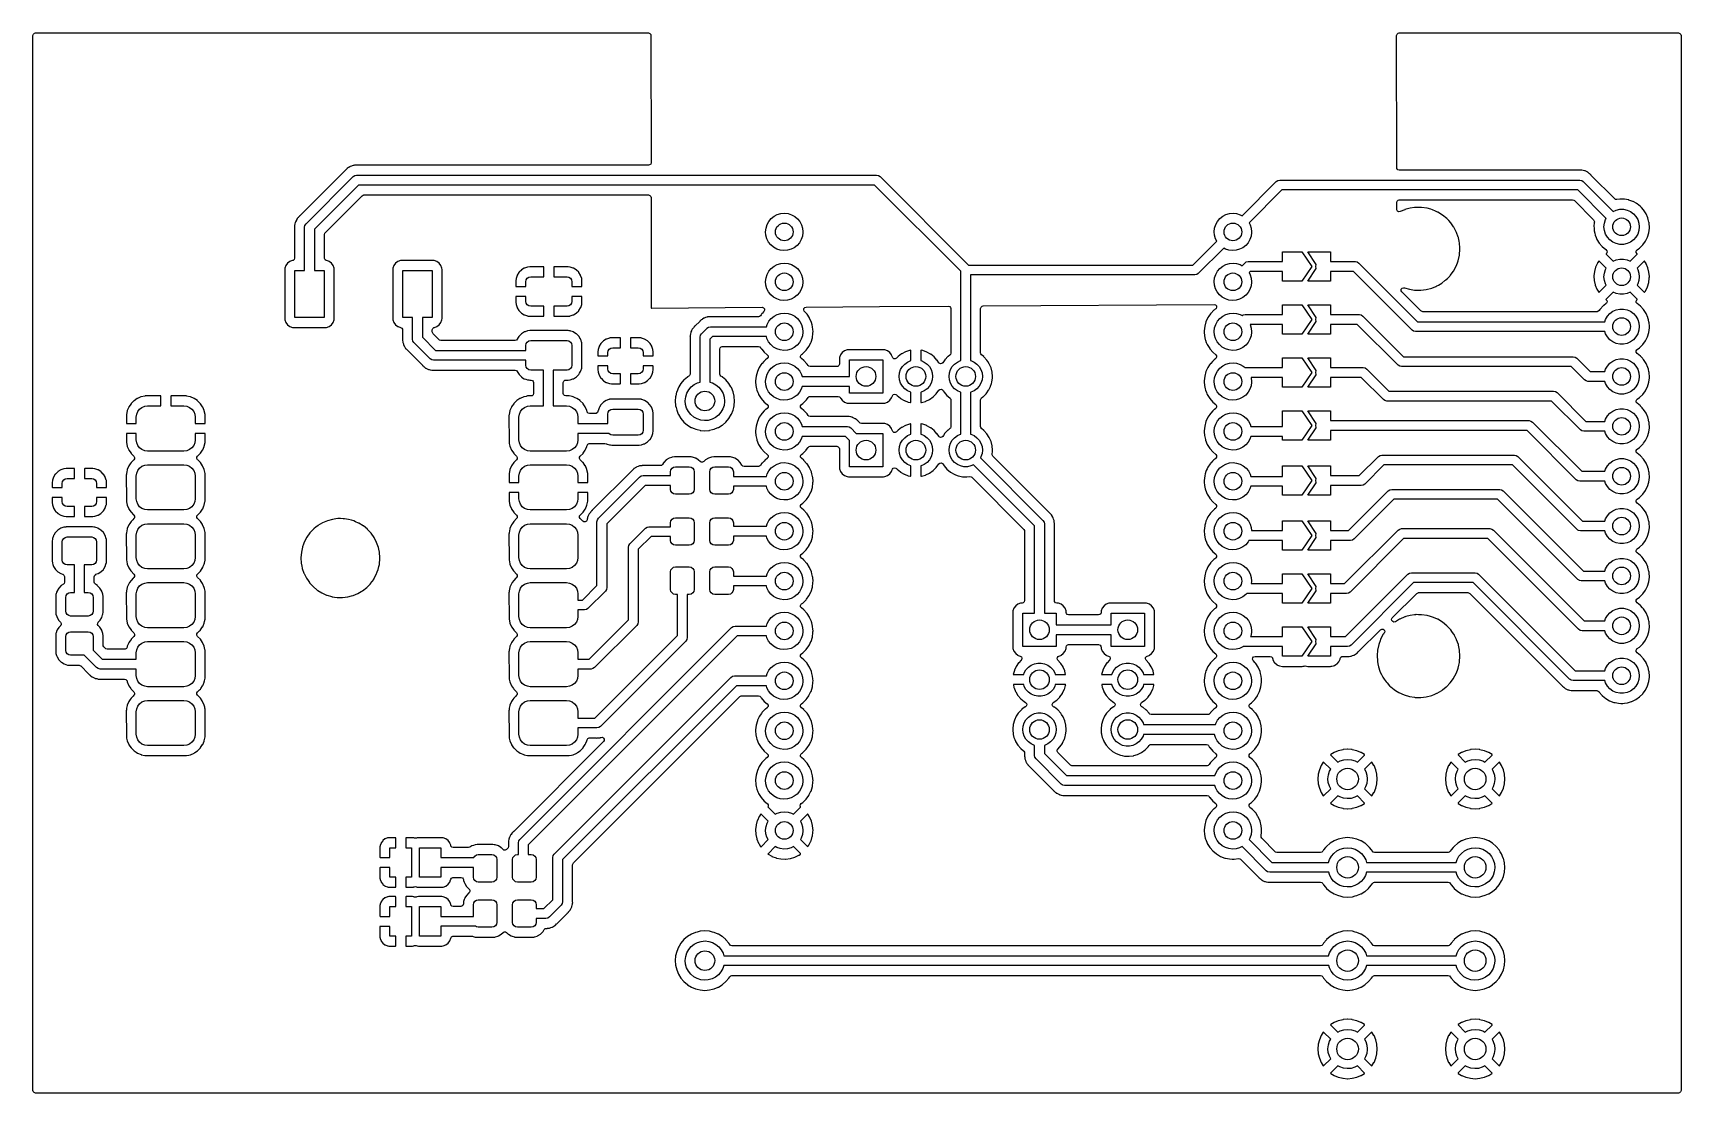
# Model space of a CAD drawing. Extents: x 170.5 to 254.5, y -139.5 to -85.5.
import ezdxf

# ---------------------------------------------------------------- set-up
doc = ezdxf.new("R2010")
doc.units = 0
doc.layers.add('BLACK', color=7, linetype='CONTINUOUS')

msp = doc.modelspace()

# ---------------------------------------------------------------- linework, layer by layer
at = {"layer": 'BLACK', "linetype": 'CONTINUOUS'}
for p, q in [((170.508, -85.634), (170.528, -85.5659)), ((170.508, -139.366), (170.508, -85.634)), ((170.528, -85.5659), (170.582, -85.5194)), ((170.582, -85.5194), (170.634, -85.508)), ((170.634, -85.508), (201.874, -85.508)), ((201.874, -85.508), (201.942, -85.528)), ((201.942, -85.528), (201.989, -85.5817)), ((201.989, -85.5817), (202, -85.6339)), ((202, -85.6339), (202.006, -92.1154)), ((240, -85.6341), (240.02, -85.566)), ((240.006, -92.3656), (240, -85.6341)), ((240.02, -85.566), (240.074, -85.5194)), ((240.074, -85.5194), (240.126, -85.508)), ((240.126, -85.508), (254.366, -85.508)), ((254.366, -85.508), (254.434, -85.528)), ((254.434, -85.528), (254.481, -85.5817)), ((254.481, -85.5817), (254.492, -85.634)), ((254.492, -85.634), (254.492, -139.366)), ((186.593, -92.3595), (186.531, -92.3974)), ((186.597, -92.3572), (186.593, -92.3595)), ((186.658, -92.3172), (186.597, -92.3572)), ((186.665, -92.3147), (186.658, -92.3172)), ((186.67, -92.3119), (186.665, -92.3147)), ((186.676, -92.3094), (186.67, -92.3119)), ((186.682, -92.3056), (186.676, -92.3094)), ((186.752, -92.2831), (186.682, -92.3056)), ((186.756, -92.2817), (186.752, -92.2831)), ((186.817, -92.2593), (186.756, -92.2817)), ((186.824, -92.2568), (186.817, -92.2593)), ((186.817, -92.2593), (186.817, -92.2593)), ((186.832, -92.256), (186.824, -92.2568)), ((186.837, -92.2546), (186.832, -92.256)), ((186.843, -92.2534), (186.837, -92.2546)), ((186.85, -92.2511), (186.843, -92.2534)), ((186.858, -92.2505), (186.85, -92.2511)), ((186.901, -92.247), (186.858, -92.2505)), ((186.858, -92.2505), (186.858, -92.2505)), ((186.923, -92.2452), (186.901, -92.247)), ((186.927, -92.2448), (186.923, -92.2452)), ((186.939, -92.2434), (186.927, -92.2448)), ((186.952, -92.2419), (186.939, -92.2434)), ((186.956, -92.2415), (186.952, -92.2419)), ((186.952, -92.2419), (186.952, -92.2419)), ((186.964, -92.2415), (186.956, -92.2415)), ((186.974, -92.2411), (186.964, -92.2415)), ((187.019, -92.2374), (186.974, -92.2411)), ((187.027, -92.2368), (187.019, -92.2374)), ((187.019, -92.2374), (187.019, -92.2374)), ((187.034, -92.2379), (187.027, -92.2368)), ((187.048, -92.2401), (187.034, -92.2379)), ((187.034, -92.2379), (187.034, -92.2379)), ((187.067, -92.2415), (187.048, -92.2401)), ((201.88, -92.2415), (187.067, -92.2415)), ((201.932, -92.2301), (201.88, -92.2415)), ((201.986, -92.1835), (201.932, -92.2301)), ((202.006, -92.1154), (201.986, -92.1835)), ((240.017, -92.4178), (240.006, -92.3656)), ((186.454, -92.4728), (184.111, -94.8162)), ((184.423, -95.2232), (186.823, -92.8232)), ((186.457, -92.4704), (186.454, -92.4728)), ((186.505, -92.4195), (186.457, -92.4704)), ((186.51, -92.4141), (186.505, -92.4195)), ((186.516, -92.4101), (186.51, -92.4141)), ((186.519, -92.4074), (186.516, -92.4101)), ((186.522, -92.4048), (186.519, -92.4074)), ((186.523, -92.4048), (186.522, -92.4048)), ((186.531, -92.3974), (186.523, -92.4048)), ((186.823, -92.8232), (186.904, -92.769)), ((186.823, -92.8232), (186.823, -92.8232)), ((186.904, -92.769), (187, -92.75)), ((187, -92.75), (187, -92.75)), ((187, -92.75), (213.5, -92.75)), ((213.5, -92.75), (213.596, -92.769)), ((213.596, -92.769), (213.677, -92.8232)), ((213.677, -92.8232), (218.184, -97.33)), ((232.123, -94.8183), (233.868, -93.0732)), ((233.868, -93.0732), (233.949, -93.019)), ((233.868, -93.0732), (233.868, -93.0732)), ((233.949, -93.019), (234.045, -93)), ((234.045, -93), (249.335, -93)), ((240.064, -92.4715), (240.017, -92.4178)), ((240.132, -92.4915), (240.064, -92.4715)), ((249.322, -92.4915), (240.132, -92.4915)), ((249.325, -92.4915), (249.322, -92.4915)), ((249.337, -92.4912), (249.325, -92.4915)), ((249.335, -93), (249.431, -93.019)), ((249.403, -92.4894), (249.337, -92.4912)), ((249.41, -92.4909), (249.403, -92.4894)), ((249.414, -92.4912), (249.41, -92.4909)), ((249.418, -92.4915), (249.414, -92.4912)), ((249.424, -92.4918), (249.418, -92.4915)), ((249.418, -92.4915), (249.418, -92.4915)), ((249.429, -92.4922), (249.424, -92.4918)), ((249.424, -92.4918), (249.424, -92.4918)), ((249.5, -92.5095), (249.429, -92.4922)), ((249.431, -93.019), (249.512, -93.0732)), ((249.505, -92.5105), (249.5, -92.5095)), ((249.576, -92.5254), (249.505, -92.5105)), ((249.512, -93.0732), (251.032, -94.5931)), ((249.583, -92.5285), (249.576, -92.5254)), ((249.588, -92.5304), (249.583, -92.5285)), ((249.594, -92.5325), (249.588, -92.5304)), ((249.601, -92.5342), (249.594, -92.5325)), ((249.666, -92.5674), (249.601, -92.5342)), ((249.67, -92.5693), (249.666, -92.5674)), ((249.736, -92.6003), (249.67, -92.5693)), ((249.742, -92.6048), (249.736, -92.6003)), ((249.747, -92.608), (249.742, -92.6048)), ((249.752, -92.6113), (249.747, -92.608)), ((249.759, -92.6147), (249.752, -92.6113)), ((249.764, -92.6194), (249.759, -92.6147)), ((249.814, -92.6619), (249.764, -92.6194)), ((249.764, -92.6194), (249.764, -92.6194)), ((249.818, -92.6647), (249.814, -92.6619)), ((249.834, -92.6775), (249.818, -92.6647)), ((249.84, -92.6823), (249.834, -92.6775)), ((249.846, -92.688), (249.84, -92.6823)), ((249.853, -92.695), (249.846, -92.688)), ((249.888, -92.7244), (249.853, -92.695)), ((249.894, -92.7292), (249.888, -92.7244)), ((249.888, -92.7244), (249.888, -92.7244)), ((249.898, -92.7351), (249.894, -92.7292)), ((249.906, -92.7467), (249.898, -92.7351)), ((249.898, -92.7351), (249.898, -92.7351)), ((249.919, -92.7611), (249.906, -92.7467)), ((251.114, -93.9567), (249.919, -92.7611)), ((187.104, -93.25), (184.85, -95.5036)), ((185.395, -95.6773), (187.277, -93.7954)), ((213.396, -93.25), (187.104, -93.25)), ((187.277, -93.7954), (187.34, -93.7614)), ((187.34, -93.7614), (187.366, -93.7585)), ((187.366, -93.7585), (201.881, -93.7585)), ((201.881, -93.7585), (201.949, -93.7785)), ((201.949, -93.7785), (201.996, -93.8322)), ((201.996, -93.8322), (202.007, -93.8844)), ((202.007, -93.8844), (202.009, -96.7607)), ((217.79, -97.6436), (213.396, -93.25)), ((234.149, -93.5), (232.477, -95.1717)), ((249.231, -93.5), (234.149, -93.5)), ((240.027, -94.0665), (240.081, -94.0199)), ((240.081, -94.0199), (240.133, -94.0085)), ((240.133, -94.0085), (248.969, -94.0085)), ((248.969, -94.0085), (249.037, -94.0285)), ((249.037, -94.0285), (249.058, -94.0454)), ((249.058, -94.0454), (250.039, -95.0267)), ((250.68, -94.9489), (249.231, -93.5)), ((251.152, -93.9827), (251.114, -93.9567)), ((251.223, -93.9921), (251.152, -93.9827)), ((251.366, -93.9701), (251.223, -93.9921)), ((251.372, -93.9702), (251.366, -93.9701)), ((251.525, -93.9721), (251.372, -93.9702)), ((251.372, -93.9702), (251.372, -93.9702)), ((251.598, -93.9729), (251.525, -93.9721)), ((251.603, -93.9738), (251.598, -93.9729)), ((251.603, -93.9739), (251.603, -93.9738)), ((251.821, -94.0127), (251.603, -93.9739)), ((251.826, -94.0136), (251.821, -94.0127)), ((251.821, -94.0127), (251.821, -94.0127)), ((251.831, -94.0153), (251.826, -94.0136)), ((252.039, -94.0891), (251.831, -94.0153)), ((251.831, -94.0153), (251.831, -94.0153)), ((184.03, -94.8979), (184.015, -94.9173)), ((184.032, -94.895), (184.03, -94.8979)), ((184.038, -94.8893), (184.032, -94.895)), ((184.045, -94.8818), (184.038, -94.8893)), ((184.074, -94.8471), (184.045, -94.8818)), ((184.079, -94.8415), (184.074, -94.8471)), ((184.074, -94.8471), (184.074, -94.8471)), ((184.085, -94.8372), (184.079, -94.8415)), ((184.097, -94.8286), (184.085, -94.8371)), ((184.085, -94.8371), (184.085, -94.8372)), ((184.111, -94.8162), (184.097, -94.8286)), ((208.13, -94.9613), (208.275, -94.8451)), ((208.275, -94.8451), (208.439, -94.7592)), ((208.439, -94.7592), (208.617, -94.7068)), ((208.617, -94.7068), (208.802, -94.69)), ((208.802, -94.69), (208.986, -94.7094)), ((208.986, -94.7094), (209.163, -94.7642)), ((209.163, -94.7642), (209.326, -94.8524)), ((209.326, -94.8524), (209.469, -94.9706)), ((230.99, -94.9613), (231.135, -94.8451)), ((231.135, -94.8451), (231.299, -94.7592)), ((231.299, -94.7592), (231.477, -94.7068)), ((231.477, -94.7068), (231.662, -94.69)), ((231.662, -94.69), (231.846, -94.7094)), ((231.846, -94.7094), (232.023, -94.7642)), ((232.023, -94.7642), (232.123, -94.8183)), ((240.007, -94.1346), (240.027, -94.0665)), ((240.007, -94.3307), (240.007, -94.1346)), ((240.008, -94.4899), (240.007, -94.3307)), ((240.012, -94.5223), (240.008, -94.4899)), ((240.049, -94.583), (240.012, -94.5223)), ((240.113, -94.6141), (240.049, -94.583)), ((240.183, -94.6057), (240.113, -94.6141)), ((240.416, -94.5063), (240.183, -94.6057)), ((240.42, -94.5046), (240.416, -94.5063)), ((240.416, -94.5063), (240.416, -94.5063)), ((240.697, -94.4288), (240.42, -94.5046)), ((240.913, -94.4004), (240.697, -94.4288)), ((240.978, -94.3918), (240.913, -94.4004)), ((240.982, -94.3912), (240.978, -94.3918)), ((240.978, -94.3918), (240.978, -94.3918)), ((240.987, -94.3913), (240.982, -94.3912)), ((241.118, -94.392), (240.987, -94.3913)), ((240.987, -94.3913), (240.987, -94.3913)), ((241.27, -94.3927), (241.118, -94.392)), ((241.274, -94.3934), (241.27, -94.3927)), ((241.55, -94.4326), (241.274, -94.3934)), ((241.554, -94.4332), (241.55, -94.4326)), ((241.55, -94.4326), (241.55, -94.4326)), ((241.741, -94.4863), (241.554, -94.4332)), ((241.827, -94.5108), (241.741, -94.4863)), ((241.831, -94.512), (241.827, -94.5108)), ((241.827, -94.5108), (241.827, -94.5108)), ((241.974, -94.5747), (241.831, -94.512)), ((242.09, -94.6258), (241.974, -94.5747)), ((242.094, -94.6275), (242.09, -94.6258)), ((242.09, -94.6258), (242.09, -94.6258)), ((242.339, -94.7777), (242.094, -94.6275)), ((242.561, -94.9597), (242.339, -94.7777)), ((251.032, -94.5931), (251.187, -94.524)), ((251.187, -94.524), (251.371, -94.4849)), ((251.371, -94.4849), (251.559, -94.4849)), ((251.559, -94.4849), (251.743, -94.524)), ((251.743, -94.524), (251.915, -94.6006)), ((251.915, -94.6006), (252.067, -94.7112)), ((252.039, -94.0892), (252.039, -94.0891)), ((252.044, -94.0909), (252.039, -94.0892)), ((252.049, -94.0934), (252.044, -94.0909)), ((252.243, -94.2003), (252.049, -94.0934)), ((252.049, -94.0934), (252.049, -94.0934)), ((252.067, -94.7112), (252.193, -94.851)), ((252.193, -94.851), (252.287, -95.0139)), ((252.247, -94.2028), (252.243, -94.2003)), ((252.243, -94.2003), (252.243, -94.2003)), ((252.251, -94.206), (252.247, -94.2028)), ((252.425, -94.3432), (252.251, -94.206)), ((252.251, -94.206), (252.251, -94.206)), ((252.429, -94.3464), (252.425, -94.3432)), ((252.425, -94.3432), (252.425, -94.3432)), ((252.472, -94.3934), (252.429, -94.3464)), ((252.58, -94.512), (252.472, -94.3934)), ((252.585, -94.5177), (252.58, -94.512)), ((252.711, -94.7121), (252.585, -94.5177)), ((252.713, -94.7169), (252.711, -94.7121)), ((252.801, -94.9198), (252.713, -94.7169)), ((252.713, -94.7169), (252.713, -94.7169)), ((183.841, -95.3249), (183.839, -95.3321)), ((183.839, -95.3321), (183.84, -95.3394)), ((183.84, -95.3394), (183.841, -95.4095)), ((183.842, -95.3056), (183.841, -95.3168)), ((183.841, -95.3168), (183.841, -95.3168)), ((183.841, -95.3168), (183.841, -95.3208)), ((183.841, -95.3208), (183.841, -95.3249)), ((183.841, -95.4095), (183.841, -95.4129)), ((183.841, -95.4129), (183.841, -96.9755)), ((183.86, -95.2347), (183.842, -95.3056)), ((183.861, -95.2304), (183.86, -95.2347)), ((183.874, -95.1661), (183.861, -95.2304)), ((183.875, -95.1589), (183.874, -95.1661)), ((183.874, -95.1661), (183.874, -95.1661)), ((183.878, -95.1523), (183.875, -95.1589)), ((183.88, -95.1466), (183.878, -95.1523)), ((183.882, -95.1409), (183.88, -95.1466)), ((183.884, -95.1338), (183.882, -95.1409)), ((183.917, -95.0688), (183.884, -95.1338)), ((183.919, -95.0649), (183.917, -95.0688)), ((183.95, -94.9987), (183.919, -95.0649)), ((183.955, -94.993), (183.95, -94.9987)), ((183.958, -94.9878), (183.955, -94.993)), ((183.961, -94.9828), (183.958, -94.9878)), ((183.965, -94.9763), (183.961, -94.9828)), ((183.976, -94.9629), (183.965, -94.9763)), ((184.012, -94.9207), (183.976, -94.9629)), ((184.015, -94.9173), (184.012, -94.9207)), ((184.35, -95.4), (184.369, -95.3043)), ((184.35, -97.6), (184.35, -95.4)), ((184.369, -95.3043), (184.423, -95.2232)), ((184.85, -95.5036), (184.85, -97.6)), ((185.358, -95.7664), (185.379, -95.6983)), ((185.379, -95.6983), (185.395, -95.6773)), ((207.845, -95.6267), (207.866, -95.4425)), ((207.861, -95.8115), (207.845, -95.6267)), ((207.866, -95.4425), (207.922, -95.2658)), ((207.922, -95.2658), (208.011, -95.1033)), ((208.011, -95.1033), (208.13, -94.9613)), ((209.469, -94.9706), (209.586, -95.1143)), ((209.586, -95.1143), (209.673, -95.278)), ((209.673, -95.278), (209.727, -95.4555)), ((209.745, -95.6665), (209.721, -95.8505)), ((209.727, -95.4555), (209.745, -95.64)), ((209.745, -95.64), (209.745, -95.6665)), ((230.705, -95.6267), (230.726, -95.4425)), ((230.721, -95.8115), (230.705, -95.6267)), ((230.726, -95.4425), (230.782, -95.2658)), ((230.782, -95.2658), (230.871, -95.1033)), ((230.871, -95.1033), (230.99, -94.9613)), ((232.477, -95.1717), (232.533, -95.278)), ((232.533, -95.278), (232.587, -95.4555)), ((232.605, -95.6665), (232.581, -95.8505)), ((232.587, -95.4555), (232.605, -95.64)), ((232.605, -95.64), (232.605, -95.6665)), ((242.564, -94.9629), (242.561, -94.9597)), ((242.659, -95.0648), (242.564, -94.9629)), ((242.564, -94.9629), (242.564, -94.9629)), ((242.757, -95.1703), (242.659, -95.0648)), ((242.802, -95.2347), (242.757, -95.1703)), ((242.902, -95.3766), (242.802, -95.2347)), ((242.922, -95.4054), (242.902, -95.3766)), ((243.054, -95.6609), (242.922, -95.4054)), ((243.056, -95.6649), (243.054, -95.6609)), ((243.141, -95.9053), (243.056, -95.6649)), ((250.039, -95.0267), (250.073, -95.089)), ((250.071, -95.1703), (250.052, -95.3455)), ((250.052, -95.3455), (250.052, -95.3506)), ((250.052, -95.3506), (250.052, -95.3506)), ((250.052, -95.3506), (250.058, -95.449)), ((250.058, -95.449), (250.065, -95.5767)), ((250.065, -95.5767), (250.067, -95.5817)), ((250.067, -95.5817), (250.067, -95.5817)), ((250.067, -95.5817), (250.093, -95.6983)), ((250.075, -95.1292), (250.071, -95.1703)), ((250.073, -95.089), (250.075, -95.1292)), ((250.093, -95.6983), (250.116, -95.8026)), ((250.565, -95.38), (250.585, -95.1929)), ((250.585, -95.5671), (250.565, -95.38)), ((250.585, -95.1929), (250.643, -95.0139)), ((250.643, -95.7461), (250.585, -95.5671)), ((250.643, -95.0139), (250.68, -94.9489)), ((252.287, -95.0139), (252.345, -95.1929)), ((252.345, -95.5671), (252.287, -95.7461)), ((252.345, -95.1929), (252.365, -95.38)), ((252.365, -95.38), (252.345, -95.5671)), ((252.779, -95.9003), (252.846, -95.6787)), ((252.803, -94.9245), (252.801, -94.9198)), ((252.804, -94.9295), (252.803, -94.9245)), ((252.823, -95.0053), (252.804, -94.9295)), ((252.804, -94.9295), (252.804, -94.9295)), ((252.859, -95.1492), (252.823, -95.0053)), ((252.846, -95.6787), (252.877, -95.449)), ((252.86, -95.1543), (252.859, -95.1492)), ((252.866, -95.2347), (252.86, -95.1543)), ((252.86, -95.1543), (252.86, -95.1543)), ((252.878, -95.38), (252.866, -95.2347)), ((252.877, -95.414), (252.878, -95.3834)), ((252.877, -95.449), (252.877, -95.414)), ((252.878, -95.3834), (252.878, -95.38)), ((252.878, -95.3834), (252.878, -95.3834)), ((185.358, -96.9755), (185.358, -95.7664)), ((207.912, -95.9897), (207.861, -95.8115)), ((207.996, -96.1546), (207.912, -95.9897)), ((208.112, -96.2999), (207.996, -96.1546)), ((208.253, -96.4201), (208.112, -96.2999)), ((208.415, -96.5105), (208.253, -96.4201)), ((208.591, -96.5678), (208.415, -96.5105)), ((208.775, -96.5898), (208.591, -96.5678)), ((208.96, -96.5756), (208.775, -96.5898)), ((209.139, -96.5257), (208.96, -96.5756)), ((209.304, -96.4421), (209.139, -96.5257)), ((209.45, -96.328), (209.304, -96.4421)), ((209.571, -96.1876), (209.45, -96.328)), ((209.663, -96.0264), (209.571, -96.1876)), ((209.721, -95.8505), (209.663, -96.0264)), ((229.611, -97.33), (230.833, -96.1086)), ((231.187, -96.4616), (229.892, -97.7568)), ((230.772, -95.9897), (230.721, -95.8115)), ((230.833, -96.1086), (230.772, -95.9897)), ((231.275, -96.5105), (231.187, -96.4616)), ((231.451, -96.5678), (231.275, -96.5105)), ((231.635, -96.5898), (231.451, -96.5678)), ((231.82, -96.5756), (231.635, -96.5898)), ((231.999, -96.5257), (231.82, -96.5756)), ((232.164, -96.4421), (231.999, -96.5257)), ((232.31, -96.328), (232.164, -96.4421)), ((232.431, -96.1876), (232.31, -96.328)), ((232.523, -96.0264), (232.431, -96.1876)), ((232.581, -95.8505), (232.523, -96.0264)), ((243.15, -95.9318), (243.141, -95.9053)), ((243.151, -95.936), (243.15, -95.9318)), ((243.187, -96.1121), (243.151, -95.936)), ((243.208, -96.2132), (243.187, -96.1121)), ((243.207, -96.773), (243.227, -96.5467)), ((243.209, -96.2175), (243.208, -96.2132)), ((243.225, -96.4558), (243.209, -96.2175)), ((243.209, -96.2175), (243.209, -96.2175)), ((243.228, -96.5), (243.225, -96.4558)), ((243.227, -96.5442), (243.228, -96.5)), ((243.227, -96.5467), (243.227, -96.5442)), ((250.116, -95.8026), (250.118, -95.8074)), ((250.118, -95.8074), (250.118, -95.8074)), ((250.118, -95.8074), (250.168, -95.9294)), ((250.168, -95.9294), (250.203, -96.0172)), ((250.203, -96.0172), (250.325, -96.2147)), ((250.325, -96.2147), (250.476, -96.3898)), ((250.476, -96.3898), (250.654, -96.5377)), ((250.737, -95.909), (250.643, -95.7461)), ((250.654, -96.5377), (250.659, -96.5403)), ((250.659, -96.5403), (250.663, -96.5428)), ((250.663, -96.5428), (250.712, -96.5944)), ((250.863, -96.0488), (250.737, -95.909)), ((251.015, -96.1594), (250.863, -96.0488)), ((251.187, -96.236), (251.015, -96.1594)), ((251.371, -96.2751), (251.187, -96.236)), ((251.559, -96.2751), (251.371, -96.2751)), ((251.743, -96.236), (251.559, -96.2751)), ((251.915, -96.1594), (251.743, -96.236)), ((252.067, -96.0488), (251.915, -96.1594)), ((252.193, -95.909), (252.067, -96.0488)), ((252.287, -95.7461), (252.193, -95.909)), ((252.207, -96.6182), (252.243, -96.5568)), ((252.243, -96.5568), (252.257, -96.5456)), ((252.257, -96.5456), (252.32, -96.5)), ((252.32, -96.5), (252.377, -96.4595)), ((252.377, -96.4595), (252.541, -96.296)), ((252.541, -96.296), (252.676, -96.1079)), ((252.676, -96.1079), (252.724, -96.0125)), ((252.724, -96.0125), (252.777, -95.9049)), ((252.777, -95.9049), (252.779, -95.9003)), ((252.777, -95.9049), (252.777, -95.9049)), ((183.399, -97.3533), (183.348, -97.4897)), ((183.487, -97.2367), (183.399, -97.3533)), ((183.603, -97.1494), (183.487, -97.2367)), ((183.638, -97.1364), (183.603, -97.1494)), ((183.732, -97.101), (183.638, -97.1364)), ((183.74, -97.0983), (183.732, -97.101)), ((183.732, -97.101), (183.732, -97.101)), ((183.746, -97.0975), (183.74, -97.0983)), ((183.768, -97.0901), (183.746, -97.0975)), ((183.821, -97.0436), (183.768, -97.0901)), ((183.841, -96.9755), (183.821, -97.0436)), ((185.361, -96.9999), (185.358, -96.9755)), ((185.394, -97.0629), (185.361, -96.9999)), ((185.455, -97.0976), (185.394, -97.0629)), ((185.46, -97.0983), (185.455, -97.0976)), ((185.468, -97.101), (185.46, -97.0983)), ((185.562, -97.1364), (185.468, -97.101)), ((185.468, -97.101), (185.468, -97.101)), ((185.597, -97.1494), (185.562, -97.1364)), ((185.713, -97.2367), (185.597, -97.1494)), ((185.801, -97.3533), (185.713, -97.2367)), ((185.852, -97.4897), (185.801, -97.3533)), ((188.899, -97.3533), (188.848, -97.4897)), ((188.987, -97.2367), (188.899, -97.3533)), ((189.103, -97.1494), (188.987, -97.2367)), ((189.24, -97.0983), (189.103, -97.1494)), ((189.302, -97.0915), (189.24, -97.0983)), ((190.898, -97.0915), (189.302, -97.0915)), ((190.96, -97.0983), (190.898, -97.0915)), ((191.097, -97.1494), (190.96, -97.0983)), ((191.213, -97.2367), (191.097, -97.1494)), ((191.301, -97.3533), (191.213, -97.2367)), ((191.352, -97.4897), (191.301, -97.3533)), ((195.821, -97.4173), (195.726, -97.4273)), ((195.828, -97.417), (195.821, -97.4173)), ((196.532, -97.417), (195.828, -97.417)), ((196.54, -97.4187), (196.532, -97.417)), ((196.542, -97.4199), (196.54, -97.4187)), ((196.546, -97.4351), (196.542, -97.4199)), ((197.072, -97.417), (197.057, -97.4215)), ((197.772, -97.417), (197.072, -97.417)), ((197.779, -97.4173), (197.772, -97.417)), ((197.873, -97.427), (197.779, -97.4173)), ((202.009, -96.7607), (202.012, -99.4974)), ((208.13, -97.5013), (208.275, -97.3851)), ((208.275, -97.3851), (208.439, -97.2992)), ((208.439, -97.2992), (208.617, -97.2468)), ((208.617, -97.2468), (208.802, -97.23)), ((208.802, -97.23), (208.986, -97.2494)), ((208.986, -97.2494), (209.163, -97.3042)), ((209.163, -97.3042), (209.326, -97.3924)), ((209.326, -97.3924), (209.469, -97.5106)), ((218.184, -97.33), (229.611, -97.33)), ((230.99, -97.5013), (231.135, -97.3851)), ((231.135, -97.3851), (231.299, -97.2992)), ((231.299, -97.2992), (231.477, -97.2468)), ((231.477, -97.2468), (231.662, -97.23)), ((231.662, -97.23), (231.846, -97.2494)), ((231.846, -97.2494), (232.023, -97.3042)), ((232.023, -97.3042), (232.123, -97.3583)), ((232.123, -97.3583), (232.258, -97.2232)), ((232.258, -97.2232), (232.339, -97.169)), ((232.258, -97.2232), (232.258, -97.2232)), ((232.339, -97.169), (232.435, -97.15)), ((232.435, -97.15), (232.435, -97.15)), ((232.435, -97.15), (234.175, -97.15)), ((234.175, -97.15), (234.175, -96.65)), ((234.175, -96.65), (235.175, -96.65)), ((235.175, -96.65), (235.675, -97.4)), ((235.675, -97.4), (235.175, -98.15)), ((235.903, -97.2915), (235.475, -96.65)), ((235.475, -96.65), (236.625, -96.65)), ((235.875, -97.4), (235.894, -97.3043)), ((235.894, -97.4957), (235.875, -97.4)), ((235.894, -97.3043), (235.903, -97.2915)), ((236.625, -96.65), (236.625, -97.15)), ((236.625, -97.15), (237.9, -97.15)), ((237.9, -97.15), (237.996, -97.169)), ((237.996, -97.169), (238.077, -97.2232)), ((238.077, -97.2232), (241.064, -100.21)), ((242.899, -97.6322), (243.036, -97.3796)), ((243.036, -97.3796), (243.097, -97.2179)), ((243.097, -97.2179), (243.136, -97.1147)), ((243.136, -97.1147), (243.138, -97.1107)), ((243.136, -97.1147), (243.136, -97.1147)), ((243.138, -97.1107), (243.202, -96.8305)), ((243.202, -96.8305), (243.207, -96.773)), ((250.234, -97.2268), (250.141, -97.4275)), ((250.239, -97.2179), (250.234, -97.2268)), ((250.295, -97.1364), (250.239, -97.2179)), ((250.307, -97.1268), (250.295, -97.1364)), ((250.319, -97.1331), (250.307, -97.1268)), ((250.678, -97.4925), (250.319, -97.1331)), ((250.681, -96.7462), (250.671, -96.7607)), ((250.671, -96.7607), (250.677, -96.773)), ((250.677, -96.773), (251.036, -97.1314)), ((250.698, -96.73), (250.681, -96.7462)), ((250.725, -96.6642), (250.698, -96.73)), ((250.712, -96.5944), (250.725, -96.6642)), ((251.036, -97.1314), (251.187, -97.064)), ((251.187, -97.064), (251.371, -97.0249)), ((251.371, -97.0249), (251.559, -97.0249)), ((251.559, -97.0249), (251.743, -97.064)), ((251.743, -97.064), (251.894, -97.1314)), ((251.894, -97.1314), (252.254, -96.7718)), ((252.211, -96.6891), (252.207, -96.6182)), ((252.252, -96.747), (252.211, -96.6891)), ((252.253, -96.7483), (252.252, -96.747)), ((252.614, -97.1302), (252.252, -97.4925)), ((252.261, -96.7589), (252.253, -96.7483)), ((252.254, -96.7718), (252.261, -96.7589)), ((252.624, -97.1258), (252.614, -97.1302)), ((252.634, -97.135), (252.624, -97.1258)), ((252.707, -97.248), (252.634, -97.135)), ((252.712, -97.2571), (252.707, -97.248)), ((252.8, -97.46), (252.712, -97.2571)), ((183.348, -97.4897), (183.341, -97.5519)), ((183.341, -97.5519), (183.341, -100.048)), ((183.85, -100), (183.85, -97.6)), ((183.85, -97.6), (184.35, -97.6)), ((184.85, -97.6), (185.35, -97.6)), ((185.35, -97.6), (185.35, -100)), ((185.858, -97.5519), (185.852, -97.4897)), ((185.858, -100.048), (185.858, -97.5519)), ((188.848, -97.4897), (188.841, -97.5519)), ((188.841, -97.5519), (188.841, -100.048)), ((189.35, -100), (189.35, -97.6)), ((189.35, -97.6), (190.85, -97.6)), ((190.85, -97.6), (190.85, -100)), ((191.358, -97.5519), (191.352, -97.4897)), ((191.358, -100.048), (191.358, -97.5519)), ((195.127, -98.0271), (195.117, -98.1214)), ((195.117, -98.1214), (195.117, -98.1279)), ((195.117, -98.1279), (195.117, -98.4029)), ((195.13, -98.0137), (195.127, -98.0271)), ((195.181, -97.8594), (195.13, -98.0137)), ((195.187, -97.8462), (195.181, -97.8594)), ((195.272, -97.7082), (195.187, -97.8462)), ((195.281, -97.6968), (195.272, -97.7082)), ((195.396, -97.5821), (195.281, -97.6968)), ((195.407, -97.5731), (195.396, -97.5821)), ((195.545, -97.4878), (195.407, -97.5731)), ((195.558, -97.4816), (195.545, -97.4878)), ((195.712, -97.4301), (195.558, -97.4816)), ((195.625, -98.175), (195.644, -98.0793)), ((195.625, -98.421), (195.625, -98.175)), ((195.644, -98.0793), (195.698, -97.9982)), ((195.698, -97.9982), (195.779, -97.944)), ((195.726, -97.4273), (195.712, -97.4301)), ((195.779, -97.944), (195.875, -97.925)), ((195.875, -97.925), (196.546, -97.925)), ((196.546, -97.925), (196.546, -97.4351)), ((197.056, -97.4229), (197.054, -97.4305)), ((197.054, -97.4305), (197.054, -97.925)), ((197.054, -97.925), (197.725, -97.925)), ((197.057, -97.4215), (197.056, -97.4229)), ((197.725, -97.925), (197.821, -97.944)), ((197.821, -97.944), (197.902, -97.9982)), ((197.886, -97.4299), (197.873, -97.427)), ((198.041, -97.481), (197.886, -97.4299)), ((197.902, -97.9982), (197.956, -98.0793)), ((197.956, -98.0793), (197.975, -98.175)), ((197.975, -98.175), (197.975, -98.421)), ((198.054, -97.4872), (198.041, -97.481)), ((198.192, -97.5722), (198.054, -97.4872)), ((198.203, -97.5813), (198.192, -97.5722)), ((198.318, -97.6958), (198.203, -97.5813)), ((198.327, -97.7072), (198.318, -97.6958)), ((198.412, -97.845), (198.327, -97.7072)), ((198.418, -97.8582), (198.412, -97.845)), ((198.47, -98.0124), (198.418, -97.8582)), ((198.473, -98.0258), (198.47, -98.0124)), ((198.483, -98.1214), (198.473, -98.0258)), ((198.483, -98.1279), (198.483, -98.1214)), ((198.483, -98.4075), (198.483, -98.1279)), ((207.845, -98.1667), (207.866, -97.9825)), ((207.861, -98.3515), (207.845, -98.1667)), ((207.866, -97.9825), (207.922, -97.8058)), ((207.922, -97.8058), (208.011, -97.6433)), ((208.011, -97.6433), (208.13, -97.5013)), ((209.469, -97.5106), (209.586, -97.6543)), ((209.586, -97.6543), (209.673, -97.818)), ((209.673, -97.818), (209.727, -97.9955)), ((209.745, -98.2065), (209.721, -98.3905)), ((209.727, -97.9955), (209.745, -98.18)), ((209.745, -98.18), (209.745, -98.2065)), ((217.79, -102.189), (217.79, -97.6436)), ((229.715, -97.83), (218.29, -97.83)), ((218.29, -97.83), (218.29, -102.189)), ((229.811, -97.811), (229.715, -97.83)), ((229.892, -97.7568), (229.811, -97.811)), ((229.892, -97.7568), (229.892, -97.7568)), ((230.705, -98.1667), (230.726, -97.9825)), ((230.721, -98.3515), (230.705, -98.1667)), ((230.726, -97.9825), (230.782, -97.8058)), ((230.782, -97.8058), (230.871, -97.6433)), ((230.871, -97.6433), (230.99, -97.5013)), ((232.539, -97.65), (232.477, -97.7117)), ((232.477, -97.7117), (232.533, -97.818)), ((232.533, -97.818), (232.587, -97.9955)), ((234.175, -97.65), (232.539, -97.65)), ((232.605, -98.2065), (232.581, -98.3905)), ((232.587, -97.9955), (232.605, -98.18)), ((232.605, -98.18), (232.605, -98.2065)), ((234.175, -98.15), (234.175, -97.65)), ((235.175, -98.15), (234.175, -98.15)), ((235.475, -98.15), (235.903, -97.5085)), ((236.625, -98.15), (235.475, -98.15)), ((235.903, -97.5085), (235.894, -97.4957)), ((237.796, -97.65), (236.625, -97.65)), ((236.625, -97.65), (236.625, -98.15)), ((240.783, -100.637), (237.796, -97.65)), ((242.132, -98.3473), (242.299, -98.2497)), ((242.299, -98.2497), (242.303, -98.2476)), ((242.299, -98.2497), (242.299, -98.2497)), ((242.303, -98.2476), (242.463, -98.1214)), ((242.463, -98.1214), (242.525, -98.0729)), ((242.525, -98.0729), (242.529, -98.0702)), ((242.529, -98.0702), (242.584, -98.0137)), ((242.584, -98.0137), (242.703, -97.8906)), ((242.703, -97.8906), (242.726, -97.8669)), ((242.726, -97.8669), (242.729, -97.8638)), ((242.729, -97.8638), (242.731, -97.8604)), ((242.731, -97.8604), (242.896, -97.6356)), ((242.731, -97.8604), (242.731, -97.8604)), ((242.896, -97.6356), (242.899, -97.6322)), ((250.077, -97.6604), (250.053, -97.8803)), ((250.053, -97.8803), (250.053, -97.8906)), ((250.053, -97.8906), (250.066, -98.1115)), ((250.066, -98.1115), (250.067, -98.1217)), ((250.067, -98.1217), (250.116, -98.3374)), ((250.079, -97.6503), (250.077, -97.6604)), ((250.138, -97.4371), (250.079, -97.6503)), ((250.141, -97.4275), (250.138, -97.4371)), ((250.565, -97.92), (250.585, -97.7329)), ((250.585, -98.1071), (250.565, -97.92)), ((250.585, -97.7329), (250.643, -97.5539)), ((250.643, -98.2861), (250.585, -98.1071)), ((250.643, -97.5539), (250.678, -97.4925)), ((252.252, -97.4925), (252.287, -97.5539)), ((252.287, -97.5539), (252.345, -97.7329)), ((252.345, -98.1071), (252.287, -98.2861)), ((252.345, -97.7329), (252.365, -97.92)), ((252.365, -97.92), (252.345, -98.1071)), ((252.78, -98.4351), (252.844, -98.2235)), ((252.804, -97.4697), (252.8, -97.46)), ((252.858, -97.6842), (252.804, -97.4697)), ((252.844, -98.2235), (252.847, -98.2134)), ((252.847, -98.2134), (252.876, -97.9923)), ((252.859, -97.6944), (252.858, -97.6842)), ((252.878, -97.9166), (252.859, -97.6944)), ((252.876, -97.9857), (252.878, -97.9234)), ((252.876, -97.9923), (252.876, -97.9857)), ((252.878, -97.9234), (252.878, -97.9166)), ((195.117, -98.4029), (195.121, -98.4181)), ((195.119, -98.9349), (195.117, -98.9425)), ((195.117, -98.9425), (195.117, -99.2221)), ((195.12, -98.9335), (195.119, -98.9349)), ((195.135, -98.929), (195.12, -98.9335)), ((195.121, -98.4181), (195.123, -98.4193)), ((195.123, -98.4193), (195.131, -98.421)), ((195.131, -98.421), (195.625, -98.421)), ((195.625, -98.929), (195.135, -98.929)), ((195.625, -99.175), (195.625, -98.929)), ((197.975, -98.421), (198.465, -98.421)), ((198.469, -98.929), (197.975, -98.929)), ((197.975, -98.929), (197.975, -99.175)), ((198.465, -98.421), (198.48, -98.4165)), ((198.477, -98.9307), (198.469, -98.929)), ((198.479, -98.9319), (198.477, -98.9307)), ((198.483, -98.9471), (198.479, -98.9319)), ((198.48, -98.4165), (198.481, -98.4151)), ((198.481, -98.4151), (198.483, -98.4075)), ((198.483, -99.2221), (198.483, -98.9471)), ((207.912, -98.5297), (207.861, -98.3515)), ((207.996, -98.6946), (207.912, -98.5297)), ((208.112, -98.8399), (207.996, -98.6946)), ((208.253, -98.9601), (208.112, -98.8399)), ((208.415, -99.0505), (208.253, -98.9601)), ((208.591, -99.1078), (208.415, -99.0505)), ((209.139, -99.0657), (208.96, -99.1156)), ((209.304, -98.9821), (209.139, -99.0657)), ((209.45, -98.868), (209.304, -98.9821)), ((209.571, -98.7276), (209.45, -98.868)), ((209.663, -98.5664), (209.571, -98.7276)), ((209.721, -98.3905), (209.663, -98.5664)), ((230.772, -98.5297), (230.721, -98.3515)), ((230.856, -98.6946), (230.772, -98.5297)), ((230.972, -98.8399), (230.856, -98.6946)), ((231.113, -98.9601), (230.972, -98.8399)), ((231.275, -99.0505), (231.113, -98.9601)), ((231.451, -99.1078), (231.275, -99.0505)), ((231.999, -99.0657), (231.82, -99.1156)), ((232.164, -98.9821), (231.999, -99.0657)), ((232.31, -98.868), (232.164, -98.9821)), ((232.431, -98.7276), (232.31, -98.868)), ((232.523, -98.5664), (232.431, -98.7276)), ((232.581, -98.3905), (232.523, -98.5664)), ((240.233, -98.6319), (240.238, -98.5611)), ((240.267, -98.6943), (240.233, -98.6319)), ((240.238, -98.5611), (240.281, -98.5043)), ((241.237, -99.6646), (240.267, -98.6943)), ((240.281, -98.5043), (240.347, -98.4795)), ((240.347, -98.4795), (240.392, -98.4844)), ((240.392, -98.4844), (240.65, -98.5608)), ((240.65, -98.5608), (240.65, -98.5608)), ((240.65, -98.5608), (240.654, -98.562)), ((240.654, -98.562), (240.658, -98.5627)), ((240.658, -98.5627), (240.658, -98.5627)), ((240.658, -98.5627), (240.909, -98.6011)), ((240.909, -98.6011), (240.938, -98.6055)), ((240.938, -98.6055), (241.085, -98.6078)), ((241.085, -98.6078), (241.221, -98.61)), ((241.221, -98.61), (241.221, -98.61)), ((241.221, -98.61), (241.226, -98.61)), ((241.226, -98.61), (241.511, -98.5755)), ((241.511, -98.5755), (241.789, -98.5026)), ((241.789, -98.5026), (241.793, -98.5009)), ((241.793, -98.5009), (241.993, -98.4181)), ((241.793, -98.5009), (241.793, -98.5009)), ((241.993, -98.4181), (242.054, -98.3926)), ((242.054, -98.3926), (242.132, -98.3473)), ((250.116, -98.3374), (250.119, -98.3473)), ((250.119, -98.3473), (250.202, -98.5522)), ((250.202, -98.5522), (250.207, -98.5614)), ((250.207, -98.5614), (250.295, -98.7058)), ((250.295, -98.7058), (250.306, -98.7152)), ((250.306, -98.7152), (250.314, -98.7115)), ((250.314, -98.7115), (250.678, -98.3475)), ((250.678, -98.3475), (250.643, -98.2861)), ((250.675, -99.069), (250.668, -99.0814)), ((250.668, -99.0814), (250.688, -99.1072)), ((251.036, -98.7086), (250.675, -99.069)), ((251.187, -98.776), (251.036, -98.7086)), ((251.371, -98.8151), (251.187, -98.776)), ((251.559, -98.8151), (251.371, -98.8151)), ((251.743, -98.776), (251.559, -98.8151)), ((251.894, -98.7086), (251.743, -98.776)), ((252.252, -99.0657), (251.894, -98.7086)), ((252.207, -99.1576), (252.243, -99.0961)), ((252.243, -99.0961), (252.248, -99.0916)), ((252.248, -99.0916), (252.258, -99.0789)), ((252.287, -98.2861), (252.252, -98.3475)), ((252.252, -98.3475), (252.611, -98.7071)), ((252.258, -99.0789), (252.252, -99.0657)), ((252.611, -98.7071), (252.623, -98.7137)), ((252.623, -98.7137), (252.635, -98.7047)), ((252.635, -98.7047), (252.673, -98.6519)), ((252.673, -98.6519), (252.678, -98.643)), ((252.678, -98.643), (252.776, -98.4447)), ((252.776, -98.4447), (252.78, -98.4351)), ((195.117, -99.2221), (195.117, -99.2286)), ((195.117, -99.2286), (195.127, -99.3242)), ((195.127, -99.3242), (195.13, -99.3376)), ((195.13, -99.3376), (195.182, -99.4918)), ((195.182, -99.4918), (195.188, -99.505)), ((195.188, -99.505), (195.273, -99.6428)), ((195.273, -99.6428), (195.282, -99.6542)), ((195.282, -99.6542), (195.397, -99.7687)), ((195.397, -99.7687), (195.408, -99.7778)), ((195.408, -99.7778), (195.546, -99.8628)), ((195.546, -99.8628), (195.559, -99.869)), ((195.559, -99.869), (195.714, -99.9201)), ((195.644, -99.2707), (195.625, -99.175)), ((195.698, -99.3518), (195.644, -99.2707)), ((195.779, -99.406), (195.698, -99.3518)), ((195.714, -99.9201), (195.727, -99.923)), ((195.727, -99.923), (195.821, -99.9327)), ((195.875, -99.425), (195.779, -99.406)), ((195.821, -99.9327), (195.828, -99.933)), ((195.828, -99.933), (196.528, -99.933)), ((196.546, -99.425), (195.875, -99.425)), ((196.528, -99.933), (196.543, -99.9285)), ((196.543, -99.9285), (196.544, -99.9271)), ((196.544, -99.9271), (196.546, -99.9195)), ((196.546, -99.9195), (196.546, -99.425)), ((197.725, -99.425), (197.054, -99.425)), ((197.054, -99.425), (197.054, -99.9149)), ((197.054, -99.9149), (197.058, -99.9301)), ((197.058, -99.9301), (197.06, -99.9313)), ((197.06, -99.9313), (197.068, -99.933)), ((197.068, -99.933), (197.772, -99.933)), ((197.821, -99.406), (197.725, -99.425)), ((197.772, -99.933), (197.779, -99.9327)), ((197.779, -99.9327), (197.874, -99.9227)), ((197.902, -99.3518), (197.821, -99.406)), ((197.874, -99.9227), (197.888, -99.9198)), ((197.888, -99.9198), (198.042, -99.8684)), ((197.956, -99.2707), (197.902, -99.3518)), ((197.975, -99.175), (197.956, -99.2707)), ((198.042, -99.8684), (198.055, -99.8622)), ((198.055, -99.8622), (198.193, -99.7769)), ((198.193, -99.7769), (198.204, -99.7679)), ((198.204, -99.7679), (198.319, -99.6532)), ((198.319, -99.6532), (198.328, -99.6418)), ((198.328, -99.6418), (198.413, -99.5038)), ((198.413, -99.5038), (198.419, -99.4906)), ((198.419, -99.4906), (198.47, -99.3363)), ((198.47, -99.3363), (198.473, -99.3229)), ((198.473, -99.3229), (198.483, -99.2286)), ((198.483, -99.2286), (198.483, -99.2221)), ((202.012, -99.4974), (202.012, -99.5164)), ((202.012, -99.5164), (202.025, -99.5163)), ((202.025, -99.5163), (207.668, -99.4792)), ((202.025, -99.5163), (202.025, -99.5163)), ((207.584, -99.9065), (207.529, -99.9515)), ((207.61, -99.8684), (207.584, -99.9065)), ((207.658, -99.799), (207.61, -99.8684)), ((207.661, -99.7953), (207.658, -99.799)), ((207.76, -99.6922), (207.661, -99.7953)), ((207.668, -99.4792), (207.736, -99.4987)), ((207.736, -99.4987), (207.783, -99.5521)), ((207.793, -99.6223), (207.76, -99.6922)), ((207.783, -99.5521), (207.793, -99.6223)), ((208.13, -100.041), (208.275, -99.9251)), ((208.275, -99.9251), (208.439, -99.8392)), ((208.439, -99.8392), (208.617, -99.7868)), ((208.775, -99.1298), (208.591, -99.1078)), ((208.617, -99.7868), (208.802, -99.77)), ((208.96, -99.1156), (208.775, -99.1298)), ((208.802, -99.77), (208.986, -99.7894)), ((208.986, -99.7894), (209.163, -99.8442)), ((209.163, -99.8442), (209.326, -99.9324)), ((209.326, -99.9324), (209.469, -100.051)), ((209.785, -99.6114), (209.794, -99.5409)), ((209.816, -99.6752), (209.785, -99.6114)), ((209.794, -99.5409), (209.839, -99.4861)), ((209.831, -99.6915), (209.816, -99.6752)), ((209.923, -99.7921), (209.831, -99.6915)), ((209.839, -99.4861), (209.909, -99.4644)), ((209.909, -99.4644), (213.646, -99.4398)), ((209.955, -99.8271), (209.923, -99.7921)), ((209.957, -99.8314), (209.955, -99.8271)), ((210.073, -100.01), (209.957, -99.8314)), ((209.957, -99.8314), (209.957, -99.8314)), ((213.646, -99.4398), (217.155, -99.4167)), ((217.155, -99.4167), (217.223, -99.4363)), ((217.223, -99.4363), (217.27, -99.4896)), ((217.27, -99.4896), (217.281, -99.5427)), ((217.281, -99.5427), (217.281, -101.808)), ((218.798, -99.5311), (218.819, -99.463)), ((218.798, -101.807), (218.798, -99.5311)), ((218.819, -99.463), (218.872, -99.4165)), ((218.872, -99.4165), (218.924, -99.4051)), ((218.924, -99.4051), (230.702, -99.3276)), ((230.426, -99.9327), (230.382, -99.9971)), ((230.515, -99.8033), (230.426, -99.9327)), ((230.518, -99.799), (230.515, -99.8033)), ((230.515, -99.8033), (230.515, -99.8033)), ((230.524, -99.7921), (230.518, -99.799)), ((230.68, -99.6293), (230.524, -99.7921)), ((230.683, -99.6256), (230.68, -99.6293)), ((230.715, -99.602), (230.683, -99.6256)), ((230.702, -99.3276), (230.77, -99.3472)), ((230.751, -99.5748), (230.715, -99.602)), ((230.778, -99.5544), (230.751, -99.5748)), ((230.77, -99.3472), (230.817, -99.4005)), ((230.798, -99.5355), (230.778, -99.5544)), ((230.827, -99.4707), (230.798, -99.5355)), ((230.817, -99.4005), (230.827, -99.4707)), ((230.99, -100.041), (231.135, -99.9251)), ((231.135, -99.9251), (231.299, -99.8392)), ((231.299, -99.8392), (231.477, -99.7868)), ((231.635, -99.1298), (231.451, -99.1078)), ((231.477, -99.7868), (231.662, -99.77)), ((231.82, -99.1156), (231.635, -99.1298)), ((231.662, -99.77), (231.846, -99.7894)), ((231.846, -99.7894), (232.023, -99.8442)), ((232.023, -99.8442), (232.13, -99.902)), ((232.13, -99.902), (232.179, -99.869)), ((232.179, -99.869), (232.275, -99.85)), ((232.275, -99.85), (234.175, -99.85)), ((234.175, -99.85), (234.175, -99.35)), ((234.175, -99.35), (235.175, -99.35)), ((235.175, -99.35), (235.675, -100.1)), ((235.903, -99.9915), (235.475, -99.35)), ((235.475, -99.35), (236.625, -99.35)), ((236.625, -99.35), (236.625, -99.85)), ((236.625, -99.85), (238.1, -99.85)), ((238.1, -99.85), (238.196, -99.869)), ((238.196, -99.869), (238.277, -99.9232)), ((238.277, -99.9232), (240.354, -102)), ((241.258, -99.6815), (241.237, -99.6646)), ((241.326, -99.7015), (241.258, -99.6815)), ((250.211, -99.7015), (241.326, -99.7015)), ((250.26, -99.6915), (250.211, -99.7015)), ((250.315, -99.6465), (250.26, -99.6915)), ((250.348, -99.5977), (250.315, -99.6465)), ((250.367, -99.5706), (250.348, -99.5977)), ((250.527, -99.4031), (250.367, -99.5706)), ((250.552, -99.3842), (250.527, -99.4031)), ((250.675, -99.2917), (250.552, -99.3842)), ((250.643, -100.094), (250.737, -99.931)), ((250.698, -99.2693), (250.675, -99.2917)), ((250.688, -99.1072), (250.687, -99.1077)), ((250.687, -99.1077), (250.712, -99.1337)), ((250.725, -99.2035), (250.698, -99.2693)), ((250.712, -99.1337), (250.725, -99.2035)), ((250.737, -99.931), (250.863, -99.7912)), ((250.863, -99.7912), (251.015, -99.6806)), ((251.015, -99.6806), (251.187, -99.604)), ((251.187, -99.604), (251.371, -99.5649)), ((251.371, -99.5649), (251.559, -99.5649)), ((251.559, -99.5649), (251.743, -99.604)), ((251.743, -99.604), (251.915, -99.6806)), ((251.915, -99.6806), (252.067, -99.7912)), ((252.067, -99.7912), (252.193, -99.931)), ((252.193, -99.931), (252.287, -100.094)), ((252.211, -99.2285), (252.207, -99.1576)), ((252.252, -99.2864), (252.211, -99.2285)), ((252.425, -99.4232), (252.252, -99.2864)), ((252.429, -99.4264), (252.425, -99.4232)), ((252.425, -99.4232), (252.425, -99.4232)), ((252.585, -99.5977), (252.429, -99.4264)), ((252.711, -99.7921), (252.585, -99.5977)), ((252.713, -99.7969), (252.711, -99.7921)), ((252.801, -99.9998), (252.713, -99.7969)), ((252.713, -99.7969), (252.713, -99.7969)), ((183.341, -100.048), (183.348, -100.11)), ((183.348, -100.11), (183.399, -100.247)), ((183.399, -100.247), (183.487, -100.363)), ((183.487, -100.363), (183.603, -100.451)), ((183.603, -100.451), (183.74, -100.502)), ((183.74, -100.502), (183.802, -100.508)), ((183.802, -100.508), (185.398, -100.508)), ((185.35, -100), (183.85, -100)), ((185.398, -100.508), (185.46, -100.502)), ((185.46, -100.502), (185.597, -100.451)), ((185.597, -100.451), (185.713, -100.363)), ((185.713, -100.363), (185.801, -100.247)), ((185.801, -100.247), (185.852, -100.11)), ((185.852, -100.11), (185.858, -100.048)), ((188.841, -100.048), (188.848, -100.11)), ((188.848, -100.11), (188.899, -100.247)), ((188.899, -100.247), (188.987, -100.363)), ((188.987, -100.363), (189.103, -100.451)), ((189.103, -100.451), (189.112, -100.454)), ((189.112, -100.454), (189.232, -100.499)), ((189.232, -100.499), (189.232, -100.499)), ((189.232, -100.499), (189.24, -100.502)), ((189.24, -100.502), (189.245, -100.502)), ((189.245, -100.502), (189.306, -100.537)), ((189.306, -100.537), (189.339, -100.6)), ((189.339, -100.6), (189.341, -100.624)), ((189.341, -100.624), (189.341, -101.033)), ((189.85, -100), (189.35, -100)), ((189.85, -101.1), (189.85, -100)), ((190.85, -100), (190.35, -100)), ((190.35, -100), (190.35, -100.996)), ((190.858, -100.624), (190.879, -100.556)), ((190.858, -100.734), (190.858, -100.624)), ((190.861, -100.76), (190.858, -100.734)), ((190.895, -100.823), (190.861, -100.76)), ((190.879, -100.556), (190.932, -100.51)), ((190.932, -100.51), (190.954, -100.502)), ((190.954, -100.502), (190.96, -100.502)), ((190.96, -100.502), (190.968, -100.499)), ((190.968, -100.499), (191.088, -100.454)), ((190.968, -100.499), (190.968, -100.499)), ((191.088, -100.454), (191.097, -100.451)), ((191.097, -100.451), (191.213, -100.363)), ((191.213, -100.363), (191.301, -100.247)), ((191.301, -100.247), (191.352, -100.11)), ((191.352, -100.11), (191.358, -100.048)), ((195.551, -100.733), (195.401, -100.827)), ((195.591, -100.72), (195.551, -100.733)), ((195.712, -100.68), (195.591, -100.72)), ((195.719, -100.677), (195.712, -100.68)), ((195.712, -100.68), (195.712, -100.68)), ((195.726, -100.677), (195.719, -100.677)), ((195.821, -100.667), (195.726, -100.677)), ((195.726, -100.677), (195.726, -100.677)), ((195.825, -100.666), (195.821, -100.667)), ((195.821, -100.667), (195.821, -100.667)), ((197.775, -100.666), (195.825, -100.666)), ((197.83, -100.672), (197.775, -100.666)), ((197.873, -100.677), (197.83, -100.672)), ((197.88, -100.677), (197.873, -100.677)), ((197.873, -100.677), (197.873, -100.677)), ((197.886, -100.679), (197.88, -100.677)), ((197.917, -100.689), (197.886, -100.679)), ((197.886, -100.679), (197.886, -100.679)), ((198.048, -100.733), (197.917, -100.689)), ((198.054, -100.737), (198.048, -100.733)), ((198.192, -100.822), (198.054, -100.737)), ((198.054, -100.737), (198.054, -100.737)), ((204.024, -100.766), (204.011, -100.83)), ((204.025, -100.759), (204.024, -100.766)), ((204.024, -100.766), (204.024, -100.766)), ((204.028, -100.752), (204.025, -100.759)), ((204.03, -100.747), (204.028, -100.752)), ((204.032, -100.741), (204.03, -100.747)), ((204.034, -100.734), (204.032, -100.741)), ((204.067, -100.669), (204.034, -100.734)), ((204.069, -100.665), (204.067, -100.669)), ((204.1, -100.599), (204.069, -100.665)), ((204.105, -100.593), (204.1, -100.599)), ((204.108, -100.588), (204.105, -100.593)), ((204.111, -100.583), (204.108, -100.588)), ((204.115, -100.576), (204.111, -100.583)), ((204.119, -100.571), (204.115, -100.576)), ((204.162, -100.521), (204.119, -100.571)), ((204.165, -100.517), (204.162, -100.521)), ((204.18, -100.498), (204.165, -100.517)), ((204.182, -100.495), (204.18, -100.498)), ((204.188, -100.489), (204.182, -100.495)), ((204.195, -100.482), (204.188, -100.489)), ((204.224, -100.447), (204.195, -100.482)), ((204.229, -100.441), (204.224, -100.447)), ((204.224, -100.447), (204.224, -100.447)), ((204.235, -100.437), (204.229, -100.441)), ((204.247, -100.429), (204.235, -100.437)), ((204.235, -100.437), (204.235, -100.437)), ((204.261, -100.416), (204.247, -100.429)), ((204.484, -100.193), (204.261, -100.416)), ((204.487, -100.19), (204.484, -100.193)), ((204.535, -100.139), (204.487, -100.19)), ((204.54, -100.134), (204.535, -100.139)), ((204.535, -100.139), (204.535, -100.139)), ((204.546, -100.13), (204.54, -100.134)), ((204.55, -100.127), (204.546, -100.13)), ((204.552, -100.125), (204.55, -100.127)), ((204.553, -100.125), (204.552, -100.125)), ((204.561, -100.117), (204.553, -100.125)), ((204.566, -100.114), (204.561, -100.117)), ((204.603, -100.092), (204.566, -100.114)), ((204.566, -100.114), (204.566, -100.114)), ((204.573, -100.823), (204.823, -100.573)), ((204.623, -100.08), (204.603, -100.092)), ((204.627, -100.077), (204.623, -100.08)), ((204.688, -100.037), (204.627, -100.077)), ((204.695, -100.035), (204.688, -100.037)), ((204.7, -100.032), (204.695, -100.035)), ((204.706, -100.029), (204.7, -100.032)), ((204.712, -100.026), (204.706, -100.029)), ((204.719, -100.023), (204.712, -100.026)), ((204.782, -100.003), (204.719, -100.023)), ((204.719, -100.023), (204.719, -100.023)), ((204.786, -100.002), (204.782, -100.003)), ((204.854, -99.9768), (204.786, -100.002)), ((204.823, -100.573), (204.853, -100.543)), ((204.823, -100.573), (204.823, -100.573)), ((204.853, -100.543), (204.934, -100.489)), ((204.853, -100.543), (204.853, -100.543)), ((204.862, -99.976), (204.854, -99.9768)), ((204.867, -99.9746), (204.862, -99.976)), ((204.873, -99.9734), (204.867, -99.9746)), ((204.88, -99.9711), (204.873, -99.9734)), ((204.888, -99.9705), (204.88, -99.9711)), ((204.928, -99.9673), (204.888, -99.9705)), ((204.888, -99.9705), (204.888, -99.9705)), ((204.953, -99.9652), (204.928, -99.9673)), ((204.934, -100.489), (205.03, -100.47)), ((204.957, -99.9648), (204.953, -99.9652)), ((204.982, -99.9619), (204.957, -99.9648)), ((204.986, -99.9615), (204.982, -99.9619)), ((204.982, -99.9619), (204.982, -99.9619)), ((204.994, -99.9615), (204.986, -99.9615)), ((205.004, -99.9611), (204.994, -99.9615)), ((205.049, -99.9574), (205.004, -99.9611)), ((205.03, -100.47), (207.882, -100.47)), ((205.057, -99.9568), (205.049, -99.9574)), ((205.049, -99.9574), (205.049, -99.9574)), ((205.078, -99.96), (205.057, -99.9568)), ((205.078, -99.9601), (205.078, -99.96)), ((205.097, -99.9615), (205.078, -99.9601)), ((207.48, -99.9615), (205.097, -99.9615)), ((207.529, -99.9515), (207.48, -99.9615)), ((207.882, -100.47), (207.922, -100.346)), ((207.922, -100.346), (208.011, -100.183)), ((208.011, -100.183), (208.13, -100.041)), ((209.469, -100.051), (209.586, -100.194)), ((209.586, -100.194), (209.673, -100.358)), ((209.673, -100.358), (209.727, -100.535)), ((209.745, -100.747), (209.721, -100.93)), ((209.727, -100.535), (209.745, -100.72)), ((209.745, -100.72), (209.745, -100.747)), ((210.085, -100.028), (210.073, -100.01)), ((210.087, -100.033), (210.085, -100.028)), ((210.178, -100.244), (210.087, -100.033)), ((210.087, -100.033), (210.087, -100.033)), ((210.18, -100.248), (210.178, -100.244)), ((210.178, -100.244), (210.178, -100.244)), ((210.182, -100.253), (210.18, -100.248)), ((210.209, -100.363), (210.182, -100.253)), ((210.182, -100.253), (210.182, -100.253)), ((210.239, -100.481), (210.209, -100.363)), ((210.239, -100.486), (210.239, -100.481)), ((210.249, -100.6), (210.239, -100.486)), ((210.239, -100.486), (210.239, -100.486)), ((210.258, -100.72), (210.249, -100.6)), ((210.257, -100.764), (210.258, -100.723)), ((210.257, -100.791), (210.257, -100.764)), ((210.258, -100.723), (210.258, -100.72)), ((210.258, -100.723), (210.258, -100.723)), ((230.217, -100.446), (230.192, -100.684)), ((230.192, -100.684), (230.192, -100.689)), ((230.192, -100.689), (230.192, -100.689)), ((230.192, -100.689), (230.196, -100.747)), ((230.196, -100.747), (230.206, -100.924)), ((230.282, -100.215), (230.217, -100.446)), ((230.382, -99.9971), (230.282, -100.215)), ((230.705, -100.707), (230.726, -100.522)), ((230.721, -100.891), (230.705, -100.707)), ((230.726, -100.522), (230.782, -100.346)), ((230.782, -100.346), (230.871, -100.183)), ((230.871, -100.183), (230.99, -100.041)), ((234.175, -100.35), (232.529, -100.35)), ((232.529, -100.35), (232.533, -100.358)), ((232.533, -100.358), (232.587, -100.535)), ((232.605, -100.747), (232.581, -100.93)), ((232.587, -100.535), (232.605, -100.72)), ((232.605, -100.72), (232.605, -100.747)), ((234.175, -100.85), (234.175, -100.35)), ((235.675, -100.1), (235.175, -100.85)), ((235.475, -100.85), (235.903, -100.209)), ((235.875, -100.1), (235.894, -100.004)), ((235.894, -100.196), (235.875, -100.1)), ((235.894, -100.004), (235.903, -99.9915)), ((235.903, -100.209), (235.894, -100.196)), ((237.996, -100.35), (236.625, -100.35)), ((236.625, -100.35), (236.625, -100.85)), ((240.073, -102.427), (237.996, -100.35)), ((240.864, -100.691), (240.783, -100.637)), ((240.783, -100.637), (240.783, -100.637)), ((240.88, -100.694), (240.864, -100.691)), ((240.96, -100.71), (240.88, -100.694)), ((250.605, -100.71), (240.96, -100.71)), ((240.96, -100.71), (240.96, -100.71)), ((241.064, -100.21), (250.605, -100.21)), ((250.605, -100.21), (250.643, -100.094)), ((250.643, -100.826), (250.605, -100.71)), ((252.287, -100.094), (252.345, -100.273)), ((252.345, -100.647), (252.287, -100.826)), ((252.345, -100.273), (252.365, -100.46)), ((252.365, -100.46), (252.345, -100.647)), ((252.779, -100.98), (252.846, -100.759)), ((252.803, -100.005), (252.801, -99.9998)), ((252.804, -100.01), (252.803, -100.005)), ((252.829, -100.11), (252.804, -100.01)), ((252.804, -100.01), (252.804, -100.01)), ((252.859, -100.229), (252.829, -100.11)), ((252.846, -100.759), (252.877, -100.529)), ((252.86, -100.234), (252.859, -100.229)), ((252.861, -100.254), (252.86, -100.234)), ((252.86, -100.234), (252.86, -100.234)), ((252.878, -100.46), (252.861, -100.254)), ((252.877, -100.529), (252.878, -100.492)), ((252.878, -100.463), (252.878, -100.46)), ((252.878, -100.492), (252.878, -100.463)), ((252.878, -100.463), (252.878, -100.463)), ((189.338, -101.063), (189.337, -101.073)), ((189.337, -101.073), (189.337, -101.081)), ((189.337, -101.081), (189.337, -101.081)), ((189.337, -101.081), (189.341, -101.126)), ((189.34, -101.052), (189.338, -101.063)), ((189.341, -101.033), (189.34, -101.052)), ((189.341, -101.126), (189.341, -101.136)), ((189.341, -101.136), (189.341, -101.144)), ((189.341, -101.144), (189.342, -101.148)), ((189.342, -101.148), (189.345, -101.173)), ((189.345, -101.173), (189.345, -101.177)), ((189.345, -101.177), (189.35, -101.238)), ((189.35, -101.238), (189.351, -101.25)), ((189.351, -101.25), (189.353, -101.257)), ((189.353, -101.257), (189.355, -101.263)), ((189.355, -101.263), (189.356, -101.268)), ((189.356, -101.268), (189.357, -101.276)), ((189.357, -101.276), (189.382, -101.344)), ((189.382, -101.344), (189.383, -101.348)), ((189.383, -101.348), (189.393, -101.38)), ((189.393, -101.38), (189.406, -101.418)), ((189.406, -101.418), (189.409, -101.424)), ((189.409, -101.424), (189.412, -101.43)), ((189.412, -101.43), (189.415, -101.435)), ((189.415, -101.435), (189.417, -101.442)), ((189.417, -101.442), (189.421, -101.448)), ((189.421, -101.448), (189.421, -101.448)), ((189.421, -101.448), (189.457, -101.503)), ((189.457, -101.503), (189.46, -101.507)), ((189.46, -101.507), (189.497, -101.569)), ((189.497, -101.569), (189.501, -101.573)), ((189.501, -101.573), (189.501, -101.573)), ((189.501, -101.573), (189.505, -101.577)), ((189.505, -101.577), (189.505, -101.578)), ((189.505, -101.578), (189.507, -101.581)), ((189.507, -101.581), (189.51, -101.584)), ((189.51, -101.584), (189.514, -101.59)), ((189.514, -101.59), (189.544, -101.618)), ((189.544, -101.618), (189.57, -101.643)), ((189.869, -101.196), (189.85, -101.1)), ((189.923, -101.277), (189.869, -101.196)), ((190.748, -102.102), (189.923, -101.277)), ((190.35, -100.996), (191.029, -101.675)), ((191.202, -101.13), (190.895, -100.823)), ((191.223, -101.146), (191.202, -101.13)), ((191.291, -101.166), (191.223, -101.146)), ((195.074, -101.166), (191.291, -101.166)), ((195.141, -101.147), (195.074, -101.166)), ((195.181, -101.101), (195.141, -101.147)), ((195.183, -101.102), (195.181, -101.101)), ((195.235, -101.018), (195.183, -101.102)), ((195.272, -100.958), (195.235, -101.018)), ((195.276, -100.952), (195.272, -100.958)), ((195.272, -100.958), (195.272, -100.958)), ((195.401, -100.827), (195.276, -100.952)), ((195.625, -101.425), (195.644, -101.329)), ((195.625, -101.675), (195.625, -101.425)), ((195.644, -101.329), (195.698, -101.248)), ((195.698, -101.248), (195.779, -101.194)), ((195.779, -101.194), (195.875, -101.175)), ((195.875, -101.175), (197.725, -101.175)), ((197.725, -101.175), (197.821, -101.194)), ((197.821, -101.194), (197.902, -101.248)), ((197.902, -101.248), (197.956, -101.329)), ((197.956, -101.329), (197.975, -101.425)), ((197.975, -101.425), (197.975, -102.425)), ((198.198, -100.826), (198.192, -100.822)), ((198.323, -100.951), (198.198, -100.826)), ((198.417, -101.101), (198.323, -100.951)), ((198.419, -101.108), (198.417, -101.101)), ((198.469, -101.259), (198.419, -101.108)), ((198.473, -101.269), (198.469, -101.259)), ((198.473, -101.276), (198.473, -101.269)), ((198.482, -101.36), (198.473, -101.276)), ((198.473, -101.276), (198.473, -101.276)), ((198.483, -101.375), (198.482, -101.36)), ((198.483, -102.475), (198.483, -101.375)), ((199.356, -101.472), (199.305, -101.626)), ((199.362, -101.459), (199.356, -101.472)), ((199.447, -101.321), (199.362, -101.459)), ((199.456, -101.309), (199.447, -101.321)), ((199.571, -101.195), (199.456, -101.309)), ((199.582, -101.186), (199.571, -101.195)), ((199.72, -101.1), (199.582, -101.186)), ((199.733, -101.094), (199.72, -101.1)), ((199.887, -101.043), (199.733, -101.094)), ((199.819, -101.692), (199.873, -101.611)), ((199.873, -101.611), (199.954, -101.557)), ((199.901, -101.04), (199.887, -101.043)), ((199.996, -101.03), (199.901, -101.04)), ((199.954, -101.557), (200.05, -101.537)), ((200.003, -101.03), (199.996, -101.03)), ((200.432, -101.03), (200.003, -101.03)), ((200.05, -101.537), (200.446, -101.537)), ((200.44, -101.031), (200.432, -101.03)), ((200.442, -101.032), (200.44, -101.031)), ((200.446, -101.048), (200.442, -101.032)), ((200.446, -101.537), (200.446, -101.048)), ((200.956, -101.035), (200.954, -101.043)), ((200.954, -101.043), (200.954, -101.537)), ((200.954, -101.537), (201.35, -101.537)), ((200.957, -101.034), (200.956, -101.035)), ((200.972, -101.029), (200.957, -101.034)), ((201.397, -101.029), (200.972, -101.029)), ((201.35, -101.537), (201.446, -101.557)), ((201.404, -101.03), (201.397, -101.029)), ((201.498, -101.039), (201.404, -101.03)), ((201.446, -101.557), (201.527, -101.611)), ((201.511, -101.042), (201.498, -101.039)), ((201.666, -101.094), (201.511, -101.042)), ((201.527, -101.611), (201.581, -101.692)), ((201.679, -101.1), (201.666, -101.094)), ((201.817, -101.185), (201.679, -101.1)), ((201.828, -101.194), (201.817, -101.185)), ((201.943, -101.308), (201.828, -101.194)), ((201.952, -101.32), (201.943, -101.308)), ((202.037, -101.458), (201.952, -101.32)), ((202.043, -101.471), (202.037, -101.458)), ((202.095, -101.625), (202.043, -101.471)), ((203.991, -100.925), (203.989, -100.932)), ((203.989, -100.932), (203.99, -100.952)), ((203.99, -100.952), (203.991, -101.01)), ((203.992, -100.917), (203.991, -100.917)), ((203.991, -100.917), (203.991, -100.921)), ((203.991, -100.921), (203.991, -100.925)), ((203.991, -101.01), (203.992, -101.013)), ((204.01, -100.835), (203.992, -100.906)), ((203.992, -100.906), (203.992, -100.917)), ((203.992, -101.013), (203.992, -102.875)), ((204.011, -100.83), (204.01, -100.835)), ((204.5, -101), (204.519, -100.904)), ((204.5, -103.286), (204.5, -101)), ((204.519, -100.904), (204.573, -100.823)), ((205.134, -100.97), (205, -101.104)), ((205, -101.104), (205, -103.286)), ((207.883, -100.97), (205.134, -100.97)), ((205.508, -101.605), (205.529, -101.536)), ((205.508, -102.875), (205.508, -101.605)), ((205.529, -101.536), (205.582, -101.49)), ((205.582, -101.49), (205.635, -101.478)), ((205.635, -101.478), (207.479, -101.478)), ((207.479, -101.478), (207.547, -101.499)), ((207.547, -101.499), (207.586, -101.539)), ((207.586, -101.539), (207.611, -101.58)), ((207.611, -101.58), (207.614, -101.584)), ((207.614, -101.584), (207.617, -101.588)), ((207.617, -101.588), (207.617, -101.588)), ((207.617, -101.588), (207.643, -101.618)), ((207.643, -101.618), (207.771, -101.766)), ((207.912, -101.07), (207.883, -100.97)), ((207.996, -101.235), (207.912, -101.07)), ((208.112, -101.38), (207.996, -101.235)), ((208.253, -101.5), (208.112, -101.38)), ((208.415, -101.591), (208.253, -101.5)), ((208.591, -101.648), (208.415, -101.591)), ((209.139, -101.606), (208.96, -101.656)), ((209.304, -101.522), (209.139, -101.606)), ((209.45, -101.408), (209.304, -101.522)), ((209.571, -101.268), (209.45, -101.408)), ((209.663, -101.106), (209.571, -101.268)), ((209.721, -100.93), (209.663, -101.106)), ((209.91, -101.669), (209.968, -101.588)), ((209.968, -101.588), (210.046, -101.478)), ((210.046, -101.478), (210.049, -101.474)), ((210.049, -101.474), (210.057, -101.458)), ((210.057, -101.458), (210.153, -101.263)), ((210.153, -101.263), (210.156, -101.259)), ((210.153, -101.263), (210.153, -101.263)), ((210.156, -101.259), (210.225, -101.029)), ((210.225, -101.029), (210.257, -100.791)), ((230.206, -100.924), (230.207, -100.929)), ((230.207, -100.929), (230.207, -100.929)), ((230.207, -100.929), (230.248, -101.11)), ((230.248, -101.11), (230.258, -101.158)), ((230.258, -101.158), (230.301, -101.263)), ((230.301, -101.263), (230.347, -101.375)), ((230.347, -101.375), (230.349, -101.38)), ((230.349, -101.38), (230.474, -101.584)), ((230.474, -101.584), (230.477, -101.588)), ((230.477, -101.588), (230.477, -101.588)), ((230.477, -101.588), (230.503, -101.618)), ((230.503, -101.618), (230.631, -101.766)), ((230.772, -101.07), (230.721, -100.891)), ((230.856, -101.235), (230.772, -101.07)), ((230.972, -101.38), (230.856, -101.235)), ((231.113, -101.5), (230.972, -101.38)), ((231.275, -101.591), (231.113, -101.5)), ((231.451, -101.648), (231.275, -101.591)), ((231.999, -101.606), (231.82, -101.656)), ((232.164, -101.522), (231.999, -101.606)), ((232.31, -101.408), (232.164, -101.522)), ((232.431, -101.268), (232.31, -101.408)), ((232.523, -101.106), (232.431, -101.268)), ((232.581, -100.93), (232.523, -101.106)), ((235.175, -100.85), (234.175, -100.85)), ((236.625, -100.85), (235.475, -100.85)), ((250.737, -100.989), (250.643, -100.826)), ((250.863, -101.129), (250.737, -100.989)), ((251.015, -101.239), (250.863, -101.129)), ((251.187, -101.316), (251.015, -101.239)), ((251.371, -101.355), (251.187, -101.316)), ((251.559, -101.355), (251.371, -101.355)), ((251.743, -101.316), (251.559, -101.355)), ((251.915, -101.239), (251.743, -101.316)), ((252.067, -101.129), (251.915, -101.239)), ((252.193, -100.989), (252.067, -101.129)), ((252.287, -100.826), (252.193, -100.989)), ((252.261, -101.623), (252.377, -101.539)), ((252.377, -101.539), (252.541, -101.376)), ((252.541, -101.376), (252.676, -101.188)), ((252.676, -101.188), (252.681, -101.179)), ((252.681, -101.179), (252.777, -100.985)), ((252.777, -100.985), (252.779, -100.98)), ((252.777, -100.985), (252.777, -100.985)), ((189.57, -101.643), (189.573, -101.646)), ((189.573, -101.646), (190.341, -102.414)), ((190.341, -102.414), (190.354, -102.428)), ((190.354, -102.428), (190.362, -102.44)), ((190.362, -102.44), (190.362, -102.44)), ((190.362, -102.44), (190.366, -102.446)), ((190.366, -102.446), (190.372, -102.451)), ((190.372, -102.451), (190.372, -102.451)), ((190.372, -102.451), (190.407, -102.48)), ((190.829, -102.156), (190.748, -102.102)), ((190.925, -102.175), (190.829, -102.156)), ((195.625, -102.175), (190.925, -102.175)), ((191.029, -101.675), (195.625, -101.675)), ((195.625, -102.425), (195.625, -102.175)), ((195.644, -102.521), (195.625, -102.425)), ((197.975, -102.425), (197.956, -102.521)), ((199.302, -101.64), (199.292, -101.734)), ((199.292, -101.734), (199.292, -101.74)), ((199.292, -101.74), (199.292, -101.928)), ((199.292, -101.928), (199.296, -101.943)), ((199.294, -102.46), (199.292, -102.468)), ((199.295, -102.458), (199.294, -102.46)), ((199.31, -102.454), (199.295, -102.458)), ((199.296, -101.943), (199.298, -101.944)), ((199.298, -101.944), (199.306, -101.946)), ((199.305, -101.626), (199.302, -101.64)), ((199.306, -101.946), (199.8, -101.946)), ((199.8, -102.454), (199.31, -102.454)), ((199.8, -101.787), (199.819, -101.692)), ((199.8, -101.946), (199.8, -101.787)), ((199.8, -102.612), (199.8, -102.454)), ((201.581, -101.692), (201.6, -101.787)), ((201.6, -101.787), (201.6, -101.946)), ((201.6, -101.946), (202.09, -101.946)), ((202.094, -102.454), (201.6, -102.454)), ((201.6, -102.454), (201.6, -102.612)), ((202.09, -101.946), (202.105, -101.942)), ((202.102, -102.456), (202.094, -102.454)), ((202.098, -101.638), (202.095, -101.625)), ((202.108, -101.734), (202.098, -101.638)), ((202.104, -102.457), (202.102, -102.456)), ((202.108, -102.472), (202.104, -102.457)), ((202.105, -101.942), (202.106, -101.94)), ((202.106, -101.94), (202.108, -101.932)), ((202.108, -101.74), (202.108, -101.734)), ((202.108, -101.932), (202.108, -101.74)), ((207.607, -102.414), (207.522, -102.537)), ((207.655, -102.343), (207.607, -102.414)), ((207.658, -102.339), (207.655, -102.343)), ((207.655, -102.343), (207.655, -102.343)), ((207.664, -102.332), (207.658, -102.339)), ((207.76, -102.232), (207.664, -102.332)), ((207.823, -102.166), (207.76, -102.232)), ((207.771, -101.766), (207.926, -101.894)), ((207.834, -102.158), (207.823, -102.166)), ((207.921, -102.092), (207.834, -102.158)), ((207.93, -102.085), (207.921, -102.092)), ((207.926, -101.894), (207.966, -101.953)), ((207.967, -102.024), (207.93, -102.085)), ((207.966, -101.953), (207.967, -102.024)), ((208.275, -102.465), (208.439, -102.379)), ((208.439, -102.379), (208.617, -102.327)), ((208.775, -101.67), (208.591, -101.648)), ((208.617, -102.327), (208.802, -102.31)), ((208.96, -101.656), (208.775, -101.67)), ((208.802, -102.31), (208.986, -102.329)), ((208.986, -102.329), (209.163, -102.384)), ((209.163, -102.384), (209.326, -102.472)), ((209.621, -101.96), (209.657, -101.899)), ((209.624, -102.031), (209.621, -101.96)), ((209.665, -102.089), (209.624, -102.031)), ((209.657, -101.899), (209.67, -101.887)), ((209.789, -102.186), (209.665, -102.089)), ((209.67, -101.887), (209.735, -101.841)), ((209.735, -101.841), (209.74, -101.838)), ((209.735, -101.841), (209.735, -101.841)), ((209.74, -101.838), (209.91, -101.669)), ((209.793, -102.19), (209.789, -102.186)), ((209.789, -102.186), (209.789, -102.186)), ((209.797, -102.193), (209.793, -102.19)), ((209.949, -102.361), (209.797, -102.193)), ((209.797, -102.193), (209.797, -102.193)), ((209.955, -102.367), (209.949, -102.361)), ((210.004, -102.444), (209.955, -102.367)), ((210.042, -102.481), (210.004, -102.444)), ((210.004, -102.444), (210.004, -102.444)), ((211.581, -102.444), (211.528, -102.49)), ((211.601, -102.376), (211.581, -102.444)), ((211.608, -102.04), (211.601, -102.102)), ((211.601, -102.102), (211.601, -102.376)), ((211.659, -101.903), (211.608, -102.04)), ((211.747, -101.787), (211.659, -101.903)), ((211.863, -101.699), (211.747, -101.787)), ((212, -101.648), (211.863, -101.699)), ((212.062, -101.641), (212, -101.648)), ((213.858, -101.641), (212.062, -101.641)), ((212.11, -103.01), (212.11, -102.15)), ((212.11, -102.15), (213.81, -102.15)), ((213.81, -102.15), (213.81, -103.85)), ((213.92, -101.648), (213.858, -101.641)), ((214.057, -101.699), (213.92, -101.648)), ((214.173, -101.787), (214.057, -101.699)), ((214.261, -101.903), (214.173, -101.787)), ((214.264, -101.912), (214.261, -101.903)), ((214.305, -102.023), (214.264, -101.912)), ((214.324, -102.056), (214.305, -102.023)), ((214.382, -102.098), (214.324, -102.056)), ((214.453, -102.101), (214.382, -102.098)), ((214.514, -102.066), (214.453, -102.101)), ((214.592, -101.985), (214.514, -102.066)), ((214.599, -101.978), (214.592, -101.985)), ((214.77, -101.85), (214.599, -101.978)), ((214.778, -101.845), (214.77, -101.85)), ((214.967, -101.746), (214.778, -101.845)), ((214.812, -102.5), (214.931, -102.368)), ((214.931, -102.368), (215.075, -102.264)), ((214.977, -101.742), (214.967, -101.746)), ((215.179, -101.676), (214.977, -101.742)), ((215.075, -102.264), (215.237, -102.192)), ((215.189, -101.674), (215.179, -101.676)), ((215.228, -101.668), (215.189, -101.674)), ((215.242, -101.67), (215.228, -101.668)), ((215.237, -102.192), (215.246, -102.19)), ((215.246, -101.683), (215.242, -101.67)), ((215.246, -102.19), (215.246, -101.683)), ((215.759, -101.67), (215.754, -101.685)), ((215.754, -101.685), (215.754, -102.19)), ((215.754, -102.19), (215.763, -102.192)), ((215.772, -101.669), (215.759, -101.67)), ((215.763, -102.192), (215.925, -102.264)), ((215.843, -101.682), (215.772, -101.669)), ((215.853, -101.684), (215.843, -101.682)), ((216.054, -101.755), (215.853, -101.684)), ((215.925, -102.264), (216.069, -102.368)), ((216.063, -101.76), (216.054, -101.755)), ((216.25, -101.863), (216.063, -101.76)), ((216.069, -102.368), (216.188, -102.5)), ((216.258, -101.868), (216.25, -101.863)), ((216.425, -102), (216.258, -101.868)), ((216.433, -102.007), (216.425, -102)), ((216.576, -102.165), (216.433, -102.007)), ((216.582, -102.173), (216.576, -102.165)), ((216.663, -102.298), (216.582, -102.173)), ((216.684, -102.322), (216.663, -102.298)), ((216.747, -102.353), (216.684, -102.322)), ((216.818, -102.345), (216.747, -102.353)), ((216.873, -102.3), (216.818, -102.345)), ((216.978, -102.146), (216.873, -102.3)), ((216.981, -102.142), (216.978, -102.146)), ((216.978, -102.146), (216.978, -102.146)), ((216.985, -102.138), (216.981, -102.142)), ((217.131, -101.984), (216.985, -102.138)), ((217.135, -101.981), (217.131, -101.984)), ((217.139, -101.978), (217.135, -101.981)), ((217.231, -101.908), (217.139, -101.978)), ((217.261, -101.876), (217.231, -101.908)), ((217.281, -101.808), (217.261, -101.876)), ((217.352, -102.5), (217.471, -102.368)), ((217.471, -102.368), (217.615, -102.264)), ((217.615, -102.264), (217.777, -102.192)), ((217.777, -102.192), (217.79, -102.189)), ((218.29, -102.189), (218.303, -102.192)), ((218.303, -102.192), (218.465, -102.264)), ((218.465, -102.264), (218.609, -102.368)), ((218.609, -102.368), (218.728, -102.5)), ((218.805, -101.848), (218.798, -101.807)), ((218.846, -101.906), (218.805, -101.848)), ((218.955, -101.991), (218.846, -101.906)), ((218.97, -102.003), (218.955, -101.991)), ((219.12, -102.168), (218.97, -102.003)), ((219.123, -102.173), (219.12, -102.168)), ((219.161, -102.232), (219.123, -102.173)), ((219.123, -102.173), (219.123, -102.173)), ((219.241, -102.356), (219.161, -102.232)), ((219.33, -102.561), (219.241, -102.356)), ((230.467, -102.414), (230.382, -102.537)), ((230.515, -102.343), (230.467, -102.414)), ((230.518, -102.339), (230.515, -102.343)), ((230.515, -102.343), (230.515, -102.343)), ((230.524, -102.332), (230.518, -102.339)), ((230.62, -102.232), (230.524, -102.332)), ((230.683, -102.166), (230.62, -102.232)), ((230.631, -101.766), (230.786, -101.894)), ((230.694, -102.158), (230.683, -102.166)), ((230.781, -102.092), (230.694, -102.158)), ((230.79, -102.085), (230.781, -102.092)), ((230.786, -101.894), (230.826, -101.953)), ((230.827, -102.024), (230.79, -102.085)), ((230.826, -101.953), (230.827, -102.024)), ((231.135, -102.465), (231.299, -102.379)), ((231.299, -102.379), (231.477, -102.327)), ((231.635, -101.67), (231.451, -101.648)), ((231.477, -102.327), (231.662, -102.31)), ((231.82, -101.656), (231.635, -101.67)), ((231.662, -102.31), (231.846, -102.329)), ((231.846, -102.329), (232.023, -102.384)), ((232.023, -102.384), (232.186, -102.472)), ((234.175, -102.55), (234.175, -102.05)), ((234.175, -102.05), (235.175, -102.05)), ((235.175, -102.05), (235.675, -102.8)), ((235.903, -102.691), (235.475, -102.05)), ((235.475, -102.05), (236.625, -102.05)), ((236.625, -102.05), (236.625, -102.55)), ((240.154, -102.481), (240.073, -102.427)), ((240.354, -102), (249, -102)), ((249, -102), (249.096, -102.019)), ((249.096, -102.019), (249.177, -102.073)), ((249.177, -102.073), (249.854, -102.75)), ((250.737, -102.471), (250.863, -102.331)), ((250.863, -102.331), (251.015, -102.221)), ((251.015, -102.221), (251.187, -102.144)), ((251.187, -102.144), (251.371, -102.105)), ((251.371, -102.105), (251.559, -102.105)), ((251.559, -102.105), (251.743, -102.144)), ((251.743, -102.144), (251.915, -102.221)), ((251.915, -102.221), (252.067, -102.331)), ((252.067, -102.331), (252.193, -102.471)), ((252.208, -101.698), (252.243, -101.636)), ((252.211, -101.769), (252.208, -101.698)), ((252.252, -101.827), (252.211, -101.769)), ((252.243, -101.636), (252.257, -101.625)), ((252.425, -101.963), (252.252, -101.827)), ((252.257, -101.625), (252.261, -101.623)), ((252.429, -101.966), (252.425, -101.963)), ((252.425, -101.963), (252.425, -101.963)), ((252.528, -102.075), (252.429, -101.966)), ((252.552, -102.102), (252.528, -102.075)), ((252.585, -102.138), (252.552, -102.102)), ((252.711, -102.332), (252.585, -102.138)), ((252.713, -102.337), (252.711, -102.332)), ((252.801, -102.54), (252.713, -102.337)), ((252.713, -102.337), (252.713, -102.337)), ((190.407, -102.48), (190.414, -102.487)), ((190.414, -102.487), (190.42, -102.493)), ((190.42, -102.493), (190.423, -102.495)), ((190.423, -102.495), (190.442, -102.51)), ((190.442, -102.51), (190.446, -102.513)), ((190.446, -102.513), (190.496, -102.556)), ((190.496, -102.556), (190.501, -102.56)), ((190.501, -102.56), (190.508, -102.564)), ((190.508, -102.564), (190.513, -102.567)), ((190.513, -102.567), (190.518, -102.57)), ((190.518, -102.57), (190.524, -102.575)), ((190.524, -102.575), (190.59, -102.606)), ((190.59, -102.606), (190.594, -102.608)), ((190.594, -102.608), (190.659, -102.641)), ((190.659, -102.641), (190.666, -102.643)), ((190.666, -102.643), (190.672, -102.645)), ((190.672, -102.645), (190.677, -102.647)), ((190.677, -102.647), (190.684, -102.65)), ((190.684, -102.65), (190.691, -102.651)), ((190.691, -102.651), (190.691, -102.651)), ((190.691, -102.651), (190.755, -102.664)), ((190.755, -102.664), (190.76, -102.665)), ((190.76, -102.665), (190.831, -102.683)), ((190.831, -102.683), (190.836, -102.683)), ((190.836, -102.683), (190.836, -102.683)), ((190.836, -102.683), (190.842, -102.683)), ((190.842, -102.683), (190.842, -102.684)), ((190.842, -102.684), (190.846, -102.684)), ((190.846, -102.684), (190.85, -102.684)), ((190.85, -102.684), (190.857, -102.686)), ((190.857, -102.686), (190.935, -102.684)), ((190.935, -102.684), (190.938, -102.683)), ((190.938, -102.683), (195.074, -102.683)), ((195.074, -102.683), (195.142, -102.704)), ((195.142, -102.704), (195.182, -102.75)), ((195.182, -102.75), (195.183, -102.749)), ((195.183, -102.749), (195.277, -102.899)), ((195.277, -102.899), (195.402, -103.024)), ((195.402, -103.024), (195.408, -103.028)), ((195.408, -103.028), (195.408, -103.028)), ((195.408, -103.028), (195.545, -103.113)), ((195.545, -103.113), (195.552, -103.117)), ((195.552, -103.117), (195.632, -103.144)), ((195.632, -103.144), (195.714, -103.171)), ((195.698, -102.602), (195.644, -102.521)), ((195.779, -102.656), (195.698, -102.602)), ((195.714, -103.171), (195.714, -103.171)), ((195.714, -103.171), (195.72, -103.173)), ((195.72, -103.173), (195.727, -103.173)), ((195.727, -103.173), (195.727, -103.173)), ((195.727, -103.173), (195.77, -103.178)), ((195.77, -103.178), (195.825, -103.183)), ((195.875, -102.675), (195.779, -102.656)), ((195.825, -103.183), (195.891, -103.183)), ((196.525, -102.675), (195.875, -102.675)), ((195.891, -103.183), (195.959, -103.204)), ((195.959, -103.204), (196.005, -103.257)), ((196.005, -103.257), (196.016, -103.309)), ((196.525, -104.5), (196.525, -102.675)), ((197.725, -102.675), (197.025, -102.675)), ((197.025, -102.675), (197.025, -104.5)), ((197.534, -103.309), (197.554, -103.241)), ((197.554, -103.241), (197.607, -103.195)), ((197.607, -103.195), (197.659, -103.183)), ((197.659, -103.183), (197.775, -103.183)), ((197.821, -102.656), (197.725, -102.675)), ((197.775, -103.183), (197.779, -103.183)), ((197.779, -103.183), (197.874, -103.173)), ((197.779, -103.183), (197.779, -103.183)), ((197.902, -102.602), (197.821, -102.656)), ((197.874, -103.173), (197.874, -103.173)), ((197.874, -103.173), (197.881, -103.173)), ((197.881, -103.173), (197.888, -103.17)), ((197.888, -103.17), (198.02, -103.126)), ((197.888, -103.17), (197.888, -103.17)), ((197.956, -102.521), (197.902, -102.602)), ((198.02, -103.126), (198.049, -103.117)), ((198.049, -103.117), (198.199, -103.023)), ((198.199, -103.023), (198.232, -102.99)), ((198.232, -102.99), (198.319, -102.903)), ((198.319, -102.903), (198.324, -102.898)), ((198.324, -102.898), (198.362, -102.837)), ((198.362, -102.837), (198.413, -102.754)), ((198.413, -102.754), (198.417, -102.748)), ((198.413, -102.754), (198.413, -102.754)), ((198.417, -102.748), (198.446, -102.66)), ((198.446, -102.66), (198.454, -102.637)), ((198.454, -102.637), (198.471, -102.586)), ((198.471, -102.586), (198.473, -102.58)), ((198.471, -102.586), (198.471, -102.586)), ((198.473, -102.58), (198.475, -102.556)), ((198.475, -102.556), (198.481, -102.495)), ((198.481, -102.495), (198.483, -102.475)), ((199.292, -102.468), (199.292, -102.66)), ((199.292, -102.66), (199.292, -102.666)), ((199.292, -102.666), (199.302, -102.762)), ((199.302, -102.762), (199.305, -102.775)), ((199.305, -102.775), (199.357, -102.929)), ((199.357, -102.929), (199.363, -102.942)), ((199.363, -102.942), (199.448, -103.08)), ((199.448, -103.08), (199.457, -103.092)), ((199.457, -103.092), (199.572, -103.206)), ((199.572, -103.206), (199.583, -103.215)), ((199.583, -103.215), (199.721, -103.3)), ((199.721, -103.3), (199.734, -103.306)), ((199.819, -102.708), (199.8, -102.612)), ((199.873, -102.789), (199.819, -102.708)), ((199.954, -102.843), (199.873, -102.789)), ((200.05, -102.862), (199.954, -102.843)), ((200.446, -102.862), (200.05, -102.862)), ((200.446, -103.357), (200.446, -102.862)), ((201.35, -102.862), (200.954, -102.862)), ((200.954, -102.862), (200.954, -103.352)), ((201.446, -102.843), (201.35, -102.862)), ((201.527, -102.789), (201.446, -102.843)), ((201.581, -102.708), (201.527, -102.789)), ((201.6, -102.612), (201.581, -102.708)), ((201.667, -103.306), (201.68, -103.3)), ((201.68, -103.3), (201.818, -103.214)), ((201.818, -103.214), (201.829, -103.205)), ((201.829, -103.205), (201.944, -103.091)), ((201.944, -103.091), (201.953, -103.079)), ((201.953, -103.079), (202.038, -102.941)), ((202.038, -102.941), (202.044, -102.928)), ((202.044, -102.928), (202.095, -102.774)), ((202.095, -102.774), (202.098, -102.76)), ((202.098, -102.76), (202.108, -102.666)), ((202.108, -102.66), (202.108, -102.472)), ((202.108, -102.666), (202.108, -102.66)), ((203.68, -103.18), (203.526, -103.361)), ((203.688, -103.173), (203.68, -103.18)), ((203.857, -103.029), (203.688, -103.173)), ((203.861, -103.026), (203.857, -103.029)), ((203.931, -102.982), (203.861, -103.026)), ((203.971, -102.943), (203.931, -102.982)), ((203.992, -102.875), (203.971, -102.943)), ((204.375, -103.323), (204.5, -103.286)), ((205, -103.286), (205.138, -103.328)), ((205.521, -102.93), (205.508, -102.875)), ((205.569, -102.982), (205.521, -102.93)), ((205.639, -103.026), (205.569, -102.982)), ((205.643, -103.029), (205.639, -103.026)), ((205.812, -103.173), (205.643, -103.029)), ((205.82, -103.18), (205.812, -103.173)), ((205.974, -103.361), (205.82, -103.18)), ((207.357, -102.986), (207.332, -103.224)), ((207.332, -103.224), (207.332, -103.229)), ((207.332, -103.229), (207.332, -103.229)), ((207.332, -103.229), (207.335, -103.281)), ((207.335, -103.281), (207.346, -103.464)), ((207.422, -102.755), (207.357, -102.986)), ((207.424, -102.75), (207.422, -102.755)), ((207.505, -102.575), (207.424, -102.75)), ((207.522, -102.537), (207.505, -102.575)), ((207.845, -103.247), (207.866, -103.062)), ((207.861, -103.431), (207.845, -103.247)), ((207.866, -103.062), (207.922, -102.886)), ((207.922, -102.886), (208.011, -102.723)), ((208.011, -102.723), (208.13, -102.581)), ((208.13, -102.581), (208.275, -102.465)), ((209.326, -102.472), (209.469, -102.591)), ((209.469, -102.591), (209.586, -102.734)), ((209.586, -102.734), (209.673, -102.898)), ((209.673, -102.898), (209.707, -103.01)), ((209.707, -103.01), (212.11, -103.01)), ((210.11, -102.501), (210.042, -102.481)), ((211.475, -102.501), (210.11, -102.501)), ((211.528, -102.49), (211.475, -102.501)), ((214.65, -103), (214.669, -102.823)), ((214.669, -103.177), (214.65, -103)), ((214.669, -102.823), (214.723, -102.654)), ((214.723, -103.346), (214.669, -103.177)), ((214.723, -102.654), (214.812, -102.5)), ((216.188, -102.5), (216.277, -102.654)), ((216.277, -102.654), (216.331, -102.823)), ((216.331, -103.177), (216.277, -103.346)), ((216.331, -102.823), (216.35, -103)), ((216.35, -103), (216.331, -103.177)), ((217.19, -103), (217.209, -102.823)), ((217.209, -103.177), (217.19, -103)), ((217.209, -102.823), (217.263, -102.654)), ((217.263, -103.346), (217.209, -103.177)), ((217.263, -102.654), (217.352, -102.5)), ((218.728, -102.5), (218.817, -102.654)), ((218.817, -102.654), (218.871, -102.823)), ((218.871, -103.177), (218.817, -103.346)), ((218.871, -102.823), (218.89, -103)), ((218.89, -103), (218.871, -103.177)), ((219.385, -102.777), (219.33, -102.561)), ((219.351, -103.358), (219.371, -103.293)), ((219.371, -103.293), (219.372, -103.288)), ((219.371, -103.293), (219.371, -103.293)), ((219.372, -103.288), (219.402, -103.067)), ((219.403, -103), (219.385, -102.777)), ((219.402, -103.067), (219.403, -103.024)), ((219.403, -103.003), (219.403, -103)), ((219.403, -103.024), (219.403, -103.003)), ((219.403, -103.003), (219.403, -103.003)), ((230.217, -102.986), (230.192, -103.224)), ((230.192, -103.224), (230.192, -103.229)), ((230.192, -103.229), (230.192, -103.229)), ((230.192, -103.229), (230.195, -103.281)), ((230.195, -103.281), (230.206, -103.464)), ((230.282, -102.755), (230.217, -102.986)), ((230.284, -102.75), (230.282, -102.755)), ((230.365, -102.575), (230.284, -102.75)), ((230.382, -102.537), (230.365, -102.575)), ((230.705, -103.247), (230.726, -103.062)), ((230.721, -103.431), (230.705, -103.247)), ((230.726, -103.062), (230.782, -102.886)), ((230.782, -102.886), (230.871, -102.723)), ((230.871, -102.723), (230.99, -102.581)), ((230.99, -102.581), (231.135, -102.465)), ((232.186, -102.472), (232.28, -102.55)), ((232.28, -102.55), (234.175, -102.55)), ((234.175, -103.05), (232.579, -103.05)), ((232.579, -103.05), (232.587, -103.075)), ((232.605, -103.287), (232.581, -103.47)), ((232.587, -103.075), (232.605, -103.26)), ((232.605, -103.26), (232.605, -103.287)), ((234.175, -103.55), (234.175, -103.05)), ((235.675, -102.8), (235.175, -103.55)), ((235.475, -103.55), (235.903, -102.909)), ((235.875, -102.8), (235.894, -102.704)), ((235.894, -102.896), (235.875, -102.8)), ((235.894, -102.704), (235.903, -102.691)), ((235.903, -102.909), (235.894, -102.896)), ((236.625, -102.55), (238.3, -102.55)), ((238.196, -103.05), (236.625, -103.05)), ((236.625, -103.05), (236.625, -103.55)), ((239.323, -104.177), (238.196, -103.05)), ((238.3, -102.55), (238.396, -102.569)), ((238.396, -102.569), (238.477, -102.623)), ((238.477, -102.623), (239.604, -103.75)), ((240.25, -102.5), (240.154, -102.481)), ((248.896, -102.5), (240.25, -102.5)), ((249.573, -103.177), (248.896, -102.5)), ((249.654, -103.231), (249.573, -103.177)), ((249.75, -103.25), (249.654, -103.231)), ((250.605, -103.25), (249.75, -103.25)), ((249.854, -102.75), (250.605, -102.75)), ((250.605, -102.75), (250.643, -102.634)), ((250.643, -103.366), (250.605, -103.25)), ((250.643, -102.634), (250.737, -102.471)), ((252.193, -102.471), (252.287, -102.634)), ((252.287, -102.634), (252.345, -102.813)), ((252.345, -103.187), (252.287, -103.366)), ((252.345, -102.813), (252.365, -103)), ((252.365, -103), (252.345, -103.187)), ((252.779, -103.52), (252.846, -103.299)), ((252.803, -102.545), (252.801, -102.54)), ((252.804, -102.55), (252.803, -102.545)), ((252.826, -102.637), (252.804, -102.55)), ((252.804, -102.55), (252.804, -102.55)), ((252.859, -102.769), (252.826, -102.637)), ((252.846, -103.299), (252.877, -103.069)), ((252.86, -102.774), (252.859, -102.769)), ((252.865, -102.835), (252.86, -102.774)), ((252.86, -102.774), (252.86, -102.774)), ((252.878, -103), (252.865, -102.835)), ((252.877, -103.069), (252.878, -103.032)), ((252.878, -103.003), (252.878, -103)), ((252.878, -103.032), (252.878, -103.003)), ((252.878, -103.003), (252.878, -103.003)), ((175.823, -104.124), (175.661, -104.233)), ((175.833, -104.118), (175.823, -104.124)), ((176.012, -104.042), (175.833, -104.118)), ((176.023, -104.038), (176.012, -104.042)), ((176.215, -103.996), (176.023, -104.038)), ((176.224, -103.995), (176.215, -103.996)), ((176.265, -103.992), (176.224, -103.995)), ((176.269, -103.992), (176.265, -103.992)), ((177.007, -103.992), (176.269, -103.992)), ((177.015, -103.994), (177.007, -103.992)), ((177.017, -103.995), (177.015, -103.994)), ((177.021, -104.01), (177.017, -103.995)), ((177.021, -104.5), (177.021, -104.01)), ((177.531, -103.998), (177.529, -104.006)), ((177.529, -104.006), (177.529, -104.5)), ((177.532, -103.996), (177.531, -103.998)), ((177.547, -103.992), (177.532, -103.996)), ((178.281, -103.992), (177.547, -103.992)), ((178.285, -103.992), (178.281, -103.992)), ((178.324, -103.994), (178.285, -103.992)), ((178.334, -103.996), (178.324, -103.994)), ((178.525, -104.037), (178.334, -103.996)), ((178.536, -104.041), (178.525, -104.037)), ((178.715, -104.117), (178.536, -104.041)), ((178.726, -104.123), (178.715, -104.117)), ((178.887, -104.232), (178.726, -104.123)), ((195.322, -104.124), (195.163, -104.232)), ((195.327, -104.12), (195.322, -104.124)), ((195.322, -104.124), (195.322, -104.124)), ((195.517, -104.039), (195.327, -104.12)), ((195.634, -104.013), (195.517, -104.039)), ((195.715, -103.995), (195.634, -104.013)), ((195.719, -103.994), (195.715, -103.995)), ((195.715, -103.995), (195.715, -103.995)), ((195.724, -103.994), (195.719, -103.994)), ((195.765, -103.992), (195.724, -103.994)), ((195.767, -103.992), (195.765, -103.992)), ((195.765, -103.992), (195.765, -103.992)), ((195.891, -103.992), (195.767, -103.992)), ((195.943, -103.98), (195.891, -103.992)), ((195.996, -103.934), (195.943, -103.98)), ((196.016, -103.866), (195.996, -103.934)), ((196.016, -103.309), (196.016, -103.866)), ((197.534, -103.865), (197.534, -103.309)), ((197.545, -103.918), (197.534, -103.865)), ((197.591, -103.971), (197.545, -103.918)), ((197.659, -103.992), (197.591, -103.971)), ((197.783, -103.992), (197.659, -103.992)), ((197.785, -103.992), (197.783, -103.992)), ((197.812, -103.993), (197.785, -103.992)), ((197.785, -103.992), (197.785, -103.992)), ((197.829, -103.994), (197.812, -103.993)), ((197.834, -103.995), (197.829, -103.994)), ((197.981, -104.027), (197.834, -103.995)), ((197.834, -103.995), (197.834, -103.995)), ((198.031, -104.038), (197.981, -104.027)), ((198.036, -104.04), (198.031, -104.038)), ((198.135, -104.082), (198.036, -104.04)), ((198.036, -104.04), (198.036, -104.04)), ((198.221, -104.119), (198.135, -104.082)), ((198.228, -104.124), (198.221, -104.119)), ((198.387, -104.232), (198.228, -104.124)), ((199.734, -103.306), (199.889, -103.358)), ((199.889, -103.358), (199.902, -103.361)), ((199.902, -103.361), (199.996, -103.37)), ((199.996, -103.37), (200.003, -103.37)), ((200.003, -103.37), (200.428, -103.37)), ((200.428, -103.37), (200.443, -103.366)), ((200.443, -103.366), (200.444, -103.365)), ((200.444, -103.365), (200.446, -103.357)), ((200.954, -103.352), (200.958, -103.368)), ((200.958, -103.368), (200.96, -103.369)), ((200.96, -103.369), (200.968, -103.37)), ((200.968, -103.37), (201.397, -103.37)), ((201.397, -103.37), (201.404, -103.37)), ((201.404, -103.37), (201.499, -103.36)), ((201.499, -103.36), (201.513, -103.357)), ((201.513, -103.357), (201.667, -103.306)), ((203.255, -104.013), (203.237, -104.25)), ((203.26, -103.996), (203.255, -104.013)), ((203.31, -103.787), (203.26, -103.996)), ((203.311, -103.782), (203.31, -103.787)), ((203.313, -103.778), (203.311, -103.782)), ((203.4, -103.568), (203.313, -103.778)), ((203.402, -103.563), (203.4, -103.568)), ((203.4, -103.568), (203.4, -103.568)), ((203.428, -103.52), (203.402, -103.563)), ((203.523, -103.365), (203.428, -103.52)), ((203.526, -103.361), (203.523, -103.365)), ((203.523, -103.365), (203.523, -103.365)), ((203.75, -104.236), (203.772, -104.042)), ((203.772, -104.042), (203.831, -103.856)), ((203.831, -103.856), (203.925, -103.685)), ((203.925, -103.685), (204.05, -103.536)), ((204.05, -103.536), (204.202, -103.413)), ((204.202, -103.413), (204.375, -103.323)), ((205.138, -103.328), (205.309, -103.421)), ((205.309, -103.421), (205.46, -103.545)), ((205.46, -103.545), (205.583, -103.697)), ((205.583, -103.697), (205.675, -103.869)), ((205.675, -103.869), (205.731, -104.056)), ((205.731, -104.056), (205.75, -104.25)), ((205.977, -103.365), (205.974, -103.361)), ((206.072, -103.52), (205.977, -103.365)), ((205.977, -103.365), (205.977, -103.365)), ((206.098, -103.563), (206.072, -103.52)), ((206.1, -103.568), (206.098, -103.563)), ((206.187, -103.778), (206.1, -103.568)), ((206.1, -103.568), (206.1, -103.568)), ((206.189, -103.782), (206.187, -103.778)), ((206.19, -103.787), (206.189, -103.782)), ((206.24, -103.996), (206.19, -103.787)), ((206.245, -104.013), (206.24, -103.996)), ((206.263, -104.25), (206.245, -104.013)), ((207.346, -103.464), (207.347, -103.469)), ((207.347, -103.469), (207.347, -103.469)), ((207.347, -103.469), (207.384, -103.632)), ((207.384, -103.632), (207.398, -103.698)), ((207.398, -103.698), (207.448, -103.819)), ((207.448, -103.819), (207.474, -103.883)), ((207.474, -103.883), (207.489, -103.92)), ((207.489, -103.92), (207.614, -104.124)), ((207.614, -104.124), (207.771, -104.306)), ((207.912, -103.61), (207.861, -103.431)), ((207.996, -103.775), (207.912, -103.61)), ((208.112, -103.92), (207.996, -103.775)), ((208.253, -104.04), (208.112, -103.92)), ((208.415, -104.131), (208.253, -104.04)), ((208.591, -104.188), (208.415, -104.131)), ((209.304, -104.062), (209.139, -104.146)), ((209.45, -103.948), (209.304, -104.062)), ((209.571, -103.808), (209.45, -103.948)), ((209.663, -103.646), (209.571, -103.808)), ((209.708, -103.51), (209.663, -103.646)), ((212.11, -103.51), (209.708, -103.51)), ((209.921, -104.193), (210.008, -104.071)), ((210.008, -104.071), (210.064, -104.027)), ((210.064, -104.027), (210.111, -104.018)), ((210.111, -104.018), (211.543, -104.018)), ((211.543, -104.018), (211.611, -104.039)), ((211.611, -104.039), (211.654, -104.084)), ((211.654, -104.084), (211.656, -104.088)), ((211.656, -104.088), (211.659, -104.097)), ((211.659, -104.097), (211.665, -104.104)), ((211.665, -104.104), (211.665, -104.104)), ((211.665, -104.104), (211.68, -104.125)), ((211.68, -104.125), (211.747, -104.213)), ((212.11, -103.85), (212.11, -103.51)), ((213.81, -103.85), (212.11, -103.85)), ((214.173, -104.213), (214.261, -104.097)), ((214.261, -104.097), (214.275, -104.06)), ((214.275, -104.06), (214.305, -103.979)), ((214.305, -103.979), (214.347, -103.922)), ((214.347, -103.922), (214.414, -103.897)), ((214.414, -103.897), (214.483, -103.913)), ((214.483, -103.913), (214.518, -103.941)), ((214.518, -103.941), (214.543, -103.97)), ((214.543, -103.97), (214.551, -103.977)), ((214.551, -103.977), (214.714, -104.113)), ((214.714, -104.113), (214.723, -104.119)), ((214.812, -103.5), (214.723, -103.346)), ((214.723, -104.119), (214.907, -104.226)), ((214.931, -103.632), (214.812, -103.5)), ((215.075, -103.736), (214.931, -103.632)), ((215.237, -103.808), (215.075, -103.736)), ((215.246, -103.81), (215.237, -103.808)), ((215.246, -104.319), (215.246, -103.81)), ((215.763, -103.808), (215.754, -103.81)), ((215.754, -103.81), (215.754, -104.319)), ((215.925, -103.736), (215.763, -103.808)), ((216.069, -103.632), (215.925, -103.736)), ((216.188, -103.5), (216.069, -103.632)), ((216.277, -103.346), (216.188, -103.5)), ((216.202, -104.167), (216.375, -104.044)), ((216.375, -104.044), (216.383, -104.037)), ((216.383, -104.037), (216.534, -103.887)), ((216.534, -103.887), (216.541, -103.879)), ((216.541, -103.879), (216.668, -103.702)), ((216.668, -103.702), (216.669, -103.703)), ((216.669, -103.703), (216.716, -103.659)), ((216.716, -103.659), (216.786, -103.647)), ((216.786, -103.647), (216.852, -103.675)), ((216.852, -103.675), (216.88, -103.707)), ((216.88, -103.707), (216.892, -103.726)), ((216.892, -103.726), (216.94, -103.805)), ((216.94, -103.805), (217.086, -103.974)), ((217.086, -103.974), (217.234, -104.097)), ((217.234, -104.097), (217.236, -104.098)), ((217.236, -104.098), (217.276, -104.157)), ((217.352, -103.5), (217.263, -103.346)), ((217.471, -103.632), (217.352, -103.5)), ((217.615, -103.736), (217.471, -103.632)), ((217.777, -103.808), (217.615, -103.736)), ((217.79, -103.811), (217.777, -103.808)), ((217.79, -105.939), (217.79, -103.811)), ((218.303, -103.808), (218.29, -103.811)), ((218.29, -103.811), (218.29, -105.939)), ((218.465, -103.736), (218.303, -103.808)), ((218.609, -103.632), (218.465, -103.736)), ((218.728, -103.5), (218.609, -103.632)), ((218.817, -103.346), (218.728, -103.5)), ((218.798, -104.193), (218.819, -104.125)), ((218.819, -104.125), (218.851, -104.09)), ((218.851, -104.09), (218.92, -104.041)), ((218.92, -104.041), (218.927, -104.035)), ((218.927, -104.035), (219.023, -103.938)), ((219.023, -103.938), (219.078, -103.883)), ((219.078, -103.883), (219.113, -103.835)), ((219.113, -103.835), (219.205, -103.706)), ((219.205, -103.706), (219.208, -103.702)), ((219.208, -103.702), (219.218, -103.683)), ((219.218, -103.683), (219.305, -103.506)), ((219.305, -103.506), (219.307, -103.502)), ((219.305, -103.506), (219.305, -103.506)), ((219.307, -103.502), (219.351, -103.358)), ((230.206, -103.464), (230.207, -103.469)), ((230.207, -103.469), (230.207, -103.469)), ((230.207, -103.469), (230.244, -103.632)), ((230.244, -103.632), (230.258, -103.698)), ((230.258, -103.698), (230.308, -103.819)), ((230.308, -103.819), (230.334, -103.883)), ((230.334, -103.883), (230.349, -103.92)), ((230.349, -103.92), (230.474, -104.124)), ((230.474, -104.124), (230.631, -104.306)), ((230.772, -103.61), (230.721, -103.431)), ((230.856, -103.775), (230.772, -103.61)), ((230.972, -103.92), (230.856, -103.775)), ((231.113, -104.04), (230.972, -103.92)), ((231.275, -104.131), (231.113, -104.04)), ((231.451, -104.188), (231.275, -104.131)), ((232.164, -104.062), (231.999, -104.146)), ((232.31, -103.948), (232.164, -104.062)), ((232.431, -103.808), (232.31, -103.948)), ((232.523, -103.646), (232.431, -103.808)), ((232.581, -103.47), (232.523, -103.646)), ((235.175, -103.55), (234.175, -103.55)), ((236.625, -103.55), (235.475, -103.55)), ((239.604, -103.75), (248, -103.75)), ((248, -103.75), (248.096, -103.769)), ((248.096, -103.769), (248.177, -103.823)), ((248.177, -103.823), (249.644, -105.29)), ((250.737, -103.529), (250.643, -103.366)), ((250.863, -103.669), (250.737, -103.529)), ((251.015, -103.779), (250.863, -103.669)), ((251.187, -103.856), (251.015, -103.779)), ((251.371, -103.895), (251.187, -103.856)), ((251.559, -103.895), (251.371, -103.895)), ((251.743, -103.856), (251.559, -103.895)), ((251.915, -103.779), (251.743, -103.856)), ((252.067, -103.669), (251.915, -103.779)), ((252.193, -103.529), (252.067, -103.669)), ((252.287, -103.366), (252.193, -103.529)), ((252.257, -104.165), (252.377, -104.079)), ((252.377, -104.079), (252.541, -103.916)), ((252.541, -103.916), (252.676, -103.728)), ((252.676, -103.728), (252.681, -103.719)), ((252.681, -103.719), (252.777, -103.525)), ((252.777, -103.525), (252.779, -103.52)), ((252.777, -103.525), (252.777, -103.525)), ((175.269, -104.951), (175.267, -104.99)), ((175.271, -104.941), (175.269, -104.951)), ((175.312, -104.75), (175.271, -104.941)), ((175.316, -104.739), (175.312, -104.75)), ((175.392, -104.56), (175.316, -104.739)), ((175.398, -104.549), (175.392, -104.56)), ((175.507, -104.388), (175.398, -104.549)), ((175.515, -104.379), (175.507, -104.388)), ((175.652, -104.241), (175.515, -104.379)), ((175.661, -104.233), (175.652, -104.241)), ((175.775, -105.075), (175.795, -104.926)), ((175.795, -104.926), (175.852, -104.787)), ((175.852, -104.787), (175.943, -104.668)), ((175.943, -104.668), (176.062, -104.577)), ((176.062, -104.577), (176.201, -104.52)), ((176.201, -104.52), (176.35, -104.5)), ((176.35, -104.5), (177.021, -104.5)), ((177.529, -104.5), (178.2, -104.5)), ((178.2, -104.5), (178.349, -104.52)), ((178.349, -104.52), (178.487, -104.577)), ((178.487, -104.577), (178.607, -104.668)), ((178.607, -104.668), (178.698, -104.787)), ((178.698, -104.787), (178.755, -104.926)), ((178.755, -104.926), (178.775, -105.075)), ((178.896, -104.24), (178.887, -104.232)), ((179.034, -104.377), (178.896, -104.24)), ((179.042, -104.386), (179.034, -104.377)), ((179.151, -104.548), (179.042, -104.386)), ((179.157, -104.558), (179.151, -104.548)), ((179.233, -104.737), (179.157, -104.558)), ((179.237, -104.748), (179.233, -104.737)), ((179.279, -104.94), (179.237, -104.748)), ((179.28, -104.949), (179.279, -104.94)), ((179.283, -104.99), (179.28, -104.949)), ((194.769, -104.946), (194.766, -104.992)), ((194.772, -104.932), (194.769, -104.946)), ((194.812, -104.75), (194.772, -104.932)), ((194.813, -104.744), (194.812, -104.75)), ((194.816, -104.737), (194.813, -104.744)), ((194.892, -104.559), (194.816, -104.737)), ((194.894, -104.554), (194.892, -104.559)), ((194.934, -104.496), (194.894, -104.554)), ((195.007, -104.388), (194.934, -104.496)), ((195.01, -104.383), (195.007, -104.388)), ((195.007, -104.388), (195.007, -104.388)), ((195.156, -104.236), (195.01, -104.383)), ((195.163, -104.232), (195.156, -104.236)), ((195.275, -105.075), (195.295, -104.926)), ((195.295, -104.926), (195.352, -104.787)), ((195.352, -104.787), (195.443, -104.668)), ((195.443, -104.668), (195.562, -104.577)), ((195.562, -104.577), (195.701, -104.52)), ((195.701, -104.52), (195.85, -104.5)), ((195.85, -104.5), (196.525, -104.5)), ((197.025, -104.5), (197.7, -104.5)), ((197.7, -104.5), (197.849, -104.52)), ((197.849, -104.52), (197.987, -104.577)), ((197.987, -104.577), (198.107, -104.668)), ((198.107, -104.668), (198.198, -104.787)), ((198.198, -104.787), (198.255, -104.926)), ((198.255, -104.926), (198.275, -105.075)), ((198.392, -104.235), (198.387, -104.232)), ((198.387, -104.232), (198.387, -104.232)), ((198.539, -104.381), (198.392, -104.235)), ((198.542, -104.386), (198.539, -104.381)), ((198.651, -104.547), (198.542, -104.386)), ((198.542, -104.386), (198.542, -104.386)), ((198.655, -104.552), (198.651, -104.547)), ((198.736, -104.742), (198.655, -104.552)), ((198.738, -104.748), (198.736, -104.742)), ((198.747, -104.792), (198.738, -104.748)), ((198.738, -104.748), (198.738, -104.748)), ((198.756, -104.818), (198.747, -104.792)), ((198.802, -104.871), (198.756, -104.818)), ((198.87, -104.891), (198.802, -104.871)), ((199.175, -104.891), (198.87, -104.891)), ((199.215, -104.885), (199.175, -104.891)), ((199.273, -104.844), (199.215, -104.885)), ((199.3, -104.778), (199.273, -104.844)), ((199.302, -104.758), (199.3, -104.775)), ((199.3, -104.775), (199.3, -104.778)), ((199.305, -104.748), (199.302, -104.758)), ((199.356, -104.597), (199.305, -104.748)), ((199.358, -104.59), (199.356, -104.597)), ((199.374, -104.564), (199.358, -104.59)), ((199.447, -104.445), (199.374, -104.564)), ((199.451, -104.439), (199.447, -104.445)), ((199.447, -104.445), (199.447, -104.445)), ((199.576, -104.314), (199.451, -104.439)), ((199.726, -104.221), (199.576, -104.314)), ((199.859, -104.176), (199.726, -104.221)), ((199.8, -104.912), (199.819, -104.817)), ((199.8, -105.4), (199.8, -104.912)), ((199.819, -104.817), (199.873, -104.736)), ((199.887, -104.167), (199.859, -104.176)), ((199.873, -104.736), (199.954, -104.682)), ((199.894, -104.165), (199.887, -104.167)), ((199.887, -104.167), (199.887, -104.167)), ((199.901, -104.164), (199.894, -104.165)), ((199.996, -104.154), (199.901, -104.164)), ((199.901, -104.164), (199.901, -104.164)), ((199.954, -104.682), (200.05, -104.662)), ((200, -104.154), (199.996, -104.154)), ((199.996, -104.154), (199.996, -104.154)), ((201.4, -104.154), (200, -104.154)), ((200.05, -104.662), (201.35, -104.662)), ((201.35, -104.662), (201.446, -104.682)), ((201.455, -104.16), (201.4, -104.154)), ((201.446, -104.682), (201.527, -104.736)), ((201.498, -104.164), (201.455, -104.16)), ((201.505, -104.165), (201.498, -104.164)), ((201.498, -104.164), (201.498, -104.164)), ((201.511, -104.167), (201.505, -104.165)), ((201.529, -104.173), (201.511, -104.167)), ((201.511, -104.167), (201.511, -104.167)), ((201.527, -104.736), (201.581, -104.817)), ((201.673, -104.22), (201.529, -104.173)), ((201.581, -104.817), (201.6, -104.912)), ((201.6, -104.912), (201.6, -105.737)), ((201.679, -104.224), (201.673, -104.22)), ((201.813, -104.307), (201.679, -104.224)), ((201.679, -104.224), (201.679, -104.224)), ((201.823, -104.313), (201.813, -104.307)), ((201.948, -104.438), (201.823, -104.313)), ((202.042, -104.589), (201.948, -104.438)), ((202.044, -104.595), (202.042, -104.589)), ((202.044, -104.596), (202.044, -104.595)), ((202.095, -104.748), (202.044, -104.596)), ((202.098, -104.756), (202.095, -104.748)), ((202.098, -104.763), (202.098, -104.756)), ((202.108, -104.859), (202.098, -104.763)), ((202.098, -104.763), (202.098, -104.763)), ((202.108, -104.862), (202.108, -104.859)), ((202.108, -105.788), (202.108, -104.862)), ((203.237, -104.25), (203.255, -104.487)), ((203.255, -104.487), (203.257, -104.492)), ((203.257, -104.492), (203.257, -104.492)), ((203.257, -104.492), (203.279, -104.587)), ((203.279, -104.587), (203.311, -104.718)), ((203.311, -104.718), (203.313, -104.722)), ((203.313, -104.722), (203.313, -104.722)), ((203.313, -104.722), (203.393, -104.915)), ((203.393, -104.915), (203.402, -104.937)), ((203.402, -104.937), (203.404, -104.941)), ((203.404, -104.941), (203.523, -105.135)), ((203.766, -104.431), (203.75, -104.236)), ((203.82, -104.618), (203.766, -104.431)), ((203.909, -104.792), (203.82, -104.618)), ((204.031, -104.945), (203.909, -104.792)), ((204.179, -105.071), (204.031, -104.945)), ((205.44, -104.974), (205.286, -105.094)), ((205.567, -104.826), (205.44, -104.974)), ((205.664, -104.657), (205.567, -104.826)), ((205.725, -104.472), (205.664, -104.657)), ((205.75, -104.278), (205.725, -104.472)), ((205.75, -104.25), (205.75, -104.278)), ((205.977, -105.135), (206.096, -104.941)), ((206.096, -104.941), (206.098, -104.937)), ((206.098, -104.937), (206.107, -104.915)), ((206.107, -104.915), (206.187, -104.722)), ((206.187, -104.722), (206.189, -104.718)), ((206.187, -104.722), (206.187, -104.722)), ((206.189, -104.718), (206.221, -104.587)), ((206.221, -104.587), (206.243, -104.492)), ((206.243, -104.492), (206.245, -104.487)), ((206.243, -104.492), (206.243, -104.492)), ((206.245, -104.487), (206.263, -104.25)), ((207.616, -104.94), (207.522, -105.077)), ((207.655, -104.883), (207.616, -104.94)), ((207.658, -104.879), (207.655, -104.883)), ((207.655, -104.883), (207.655, -104.883)), ((207.664, -104.872), (207.658, -104.879)), ((207.775, -104.756), (207.664, -104.872)), ((207.771, -104.306), (207.926, -104.434)), ((207.823, -104.706), (207.775, -104.756)), ((207.855, -104.682), (207.823, -104.706)), ((207.921, -104.632), (207.855, -104.682)), ((207.93, -104.625), (207.921, -104.632)), ((207.926, -104.434), (207.966, -104.493)), ((207.967, -104.564), (207.93, -104.625)), ((207.966, -104.493), (207.967, -104.564)), ((208.275, -105.005), (208.439, -104.919)), ((208.439, -104.919), (208.617, -104.867)), ((208.775, -104.21), (208.591, -104.188)), ((208.617, -104.867), (208.802, -104.85)), ((208.96, -104.196), (208.775, -104.21)), ((208.802, -104.85), (208.986, -104.869)), ((209.139, -104.146), (208.96, -104.196)), ((208.986, -104.869), (209.163, -104.924)), ((209.163, -104.924), (209.326, -105.012)), ((209.621, -104.5), (209.657, -104.439)), ((209.624, -104.571), (209.621, -104.5)), ((209.665, -104.629), (209.624, -104.571)), ((209.657, -104.439), (209.67, -104.427)), ((209.789, -104.726), (209.665, -104.629)), ((209.67, -104.427), (209.735, -104.381)), ((209.735, -104.381), (209.74, -104.378)), ((209.735, -104.381), (209.735, -104.381)), ((209.74, -104.378), (209.91, -104.209)), ((209.793, -104.73), (209.789, -104.726)), ((209.789, -104.726), (209.789, -104.726)), ((209.797, -104.733), (209.793, -104.73)), ((209.926, -104.875), (209.797, -104.733)), ((209.797, -104.733), (209.797, -104.733)), ((209.91, -104.209), (209.921, -104.193)), ((209.955, -104.907), (209.926, -104.875)), ((210.004, -104.984), (209.955, -104.907)), ((211.747, -104.213), (211.863, -104.301)), ((211.863, -104.301), (212, -104.352)), ((212, -104.352), (212.062, -104.358)), ((212.062, -104.358), (213.858, -104.358)), ((213.858, -104.358), (213.92, -104.352)), ((213.92, -104.352), (214.057, -104.301)), ((214.057, -104.301), (214.173, -104.213)), ((214.907, -104.226), (214.916, -104.231)), ((214.916, -104.231), (215.115, -104.307)), ((215.115, -104.307), (215.125, -104.31)), ((215.125, -104.31), (215.228, -104.331)), ((215.228, -104.331), (215.242, -104.329)), ((215.242, -104.329), (215.246, -104.319)), ((215.754, -104.319), (215.758, -104.332)), ((215.758, -104.332), (215.771, -104.334)), ((215.771, -104.334), (215.778, -104.334)), ((215.778, -104.334), (215.788, -104.331)), ((215.788, -104.331), (215.992, -104.27)), ((215.992, -104.27), (216.002, -104.266)), ((216.002, -104.266), (216.193, -104.173)), ((216.193, -104.173), (216.202, -104.167)), ((217.276, -104.157), (217.281, -104.195)), ((217.281, -104.195), (217.281, -105.558)), ((218.798, -105.557), (218.798, -104.193)), ((230.476, -104.94), (230.382, -105.077)), ((230.515, -104.883), (230.476, -104.94)), ((230.518, -104.879), (230.515, -104.883)), ((230.515, -104.883), (230.515, -104.883)), ((230.524, -104.872), (230.518, -104.879)), ((230.635, -104.756), (230.524, -104.872)), ((230.631, -104.306), (230.786, -104.434)), ((230.683, -104.706), (230.635, -104.756)), ((230.715, -104.682), (230.683, -104.706)), ((230.781, -104.632), (230.715, -104.682)), ((230.79, -104.625), (230.781, -104.632)), ((230.786, -104.434), (230.826, -104.493)), ((230.827, -104.564), (230.79, -104.625)), ((230.826, -104.493), (230.827, -104.564)), ((231.135, -105.005), (231.299, -104.919)), ((231.299, -104.919), (231.477, -104.867)), ((231.635, -104.21), (231.451, -104.188)), ((231.477, -104.867), (231.662, -104.85)), ((231.82, -104.196), (231.635, -104.21)), ((231.662, -104.85), (231.846, -104.869)), ((231.999, -104.146), (231.82, -104.196)), ((231.846, -104.869), (232.023, -104.924)), ((232.023, -104.924), (232.186, -105.012)), ((234.175, -105.55), (234.175, -104.75)), ((234.175, -104.75), (235.175, -104.75)), ((235.175, -104.75), (235.675, -105.5)), ((235.903, -105.391), (235.475, -104.75)), ((235.475, -104.75), (236.625, -104.75)), ((236.625, -104.75), (236.625, -105.25)), ((239.404, -104.231), (239.323, -104.177)), ((239.5, -104.25), (239.404, -104.231)), ((247.896, -104.25), (239.5, -104.25)), ((249.363, -105.717), (247.896, -104.25)), ((250.737, -105.011), (250.863, -104.871)), ((250.863, -104.871), (251.015, -104.761)), ((251.015, -104.761), (251.187, -104.684)), ((251.187, -104.684), (251.371, -104.645)), ((251.371, -104.645), (251.559, -104.645)), ((251.559, -104.645), (251.743, -104.684)), ((251.743, -104.684), (251.915, -104.761)), ((251.915, -104.761), (252.067, -104.871)), ((252.067, -104.871), (252.193, -105.011)), ((252.208, -104.238), (252.243, -104.176)), ((252.211, -104.309), (252.208, -104.238)), ((252.252, -104.367), (252.211, -104.309)), ((252.243, -104.176), (252.257, -104.165)), ((252.425, -104.503), (252.252, -104.367)), ((252.429, -104.506), (252.425, -104.503)), ((252.425, -104.503), (252.425, -104.503)), ((252.519, -104.605), (252.429, -104.506)), ((252.552, -104.641), (252.519, -104.605)), ((252.585, -104.678), (252.552, -104.641)), ((252.711, -104.872), (252.585, -104.678)), ((252.713, -104.877), (252.711, -104.872)), ((252.801, -105.08), (252.713, -104.877)), ((252.713, -104.877), (252.713, -104.877)), ((175.267, -104.99), (175.267, -104.994)), ((175.267, -104.994), (175.267, -105.378)), ((175.267, -105.378), (175.271, -105.393)), ((175.271, -105.393), (175.273, -105.394)), ((175.273, -105.394), (175.281, -105.396)), ((175.281, -105.396), (175.775, -105.396)), ((175.775, -105.396), (175.775, -105.075)), ((178.775, -105.075), (178.775, -105.396)), ((178.775, -105.396), (179.265, -105.396)), ((179.265, -105.396), (179.28, -105.392)), ((179.28, -105.392), (179.281, -105.39)), ((179.281, -105.39), (179.283, -105.382)), ((179.283, -104.994), (179.283, -104.99)), ((179.283, -105.382), (179.283, -104.994)), ((194.766, -104.992), (194.767, -106.308)), ((195.275, -106.225), (195.275, -105.075)), ((198.275, -105.075), (198.275, -105.4)), ((198.275, -105.4), (199.8, -105.4)), ((201.6, -105.737), (201.581, -105.833)), ((202.098, -105.892), (202.108, -105.788)), ((203.523, -105.135), (203.523, -105.135)), ((203.523, -105.135), (203.526, -105.139)), ((203.526, -105.139), (203.68, -105.32)), ((203.68, -105.32), (203.861, -105.474)), ((203.861, -105.474), (203.865, -105.477)), ((203.865, -105.477), (203.865, -105.477)), ((203.865, -105.477), (204.057, -105.595)), ((204.057, -105.595), (204.063, -105.598)), ((204.063, -105.598), (204.068, -105.6)), ((204.068, -105.6), (204.068, -105.6)), ((204.068, -105.6), (204.208, -105.658)), ((204.35, -105.166), (204.179, -105.071)), ((204.208, -105.658), (204.282, -105.689)), ((204.282, -105.689), (204.363, -105.708)), ((204.535, -105.227), (204.35, -105.166)), ((204.363, -105.708), (204.508, -105.743)), ((204.508, -105.743), (204.508, -105.743)), ((204.508, -105.743), (204.513, -105.745)), ((204.513, -105.745), (204.75, -105.763)), ((204.729, -105.25), (204.535, -105.227)), ((204.924, -105.235), (204.729, -105.25)), ((204.75, -105.763), (204.987, -105.745)), ((205.112, -105.182), (204.924, -105.235)), ((204.987, -105.745), (204.992, -105.743)), ((204.992, -105.743), (205.137, -105.708)), ((204.992, -105.743), (204.992, -105.743)), ((205.286, -105.094), (205.112, -105.182)), ((205.137, -105.708), (205.218, -105.689)), ((205.218, -105.689), (205.292, -105.658)), ((205.292, -105.658), (205.432, -105.6)), ((205.432, -105.6), (205.437, -105.598)), ((205.432, -105.6), (205.432, -105.6)), ((205.437, -105.598), (205.443, -105.595)), ((205.443, -105.595), (205.635, -105.477)), ((205.635, -105.477), (205.639, -105.474)), ((205.635, -105.477), (205.635, -105.477)), ((205.639, -105.474), (205.82, -105.32)), ((205.82, -105.32), (205.974, -105.139)), ((205.974, -105.139), (205.977, -105.135)), ((205.977, -105.135), (205.977, -105.135)), ((207.357, -105.526), (207.332, -105.764)), ((207.332, -105.764), (207.332, -105.769)), ((207.332, -105.769), (207.332, -105.769)), ((207.332, -105.769), (207.335, -105.816)), ((207.335, -105.816), (207.346, -106.004)), ((207.422, -105.295), (207.357, -105.526)), ((207.522, -105.077), (207.422, -105.295)), ((207.845, -105.787), (207.866, -105.602)), ((207.861, -105.971), (207.845, -105.787)), ((207.866, -105.602), (207.922, -105.426)), ((207.922, -105.426), (208.011, -105.263)), ((208.011, -105.263), (208.13, -105.121)), ((208.13, -105.121), (208.275, -105.005)), ((209.326, -105.012), (209.469, -105.131)), ((209.469, -105.131), (209.586, -105.274)), ((209.586, -105.274), (209.673, -105.438)), ((209.673, -105.438), (209.707, -105.55)), ((209.707, -105.55), (212.01, -105.55)), ((210.042, -105.021), (210.004, -104.984)), ((210.004, -104.984), (210.004, -104.984)), ((210.11, -105.041), (210.042, -105.021)), ((211.997, -105.041), (210.11, -105.041)), ((212, -105.041), (211.997, -105.041)), ((212.012, -105.041), (212, -105.041)), ((212.01, -105.55), (212.106, -105.569)), ((212.078, -105.039), (212.012, -105.041)), ((212.085, -105.041), (212.078, -105.039)), ((212.089, -105.041), (212.085, -105.041)), ((212.093, -105.041), (212.089, -105.041)), ((212.099, -105.042), (212.093, -105.041)), ((212.093, -105.041), (212.093, -105.041)), ((212.104, -105.042), (212.099, -105.042)), ((212.099, -105.042), (212.099, -105.042)), ((212.175, -105.06), (212.104, -105.042)), ((212.106, -105.569), (212.187, -105.623)), ((212.18, -105.061), (212.175, -105.06)), ((212.239, -105.073), (212.18, -105.061)), ((212.187, -105.623), (212.464, -105.9)), ((212.251, -105.075), (212.239, -105.073)), ((212.258, -105.078), (212.251, -105.075)), ((212.263, -105.08), (212.258, -105.078)), ((212.269, -105.082), (212.263, -105.08)), ((212.276, -105.084), (212.269, -105.082)), ((212.341, -105.117), (212.276, -105.084)), ((212.345, -105.119), (212.341, -105.117)), ((212.411, -105.15), (212.345, -105.119)), ((212.417, -105.155), (212.411, -105.15)), ((212.422, -105.158), (212.417, -105.155)), ((212.427, -105.161), (212.422, -105.158)), ((212.434, -105.165), (212.427, -105.161)), ((212.439, -105.169), (212.434, -105.165)), ((212.489, -105.212), (212.439, -105.169)), ((212.439, -105.169), (212.439, -105.169)), ((212.493, -105.215), (212.489, -105.212)), ((212.509, -105.227), (212.493, -105.215)), ((212.515, -105.232), (212.509, -105.227)), ((212.521, -105.238), (212.515, -105.232)), ((212.528, -105.245), (212.521, -105.238)), ((212.563, -105.274), (212.528, -105.245)), ((212.569, -105.279), (212.563, -105.274)), ((212.563, -105.274), (212.563, -105.274)), ((212.573, -105.285), (212.569, -105.279)), ((212.581, -105.297), (212.573, -105.285)), ((212.573, -105.285), (212.573, -105.285)), ((212.594, -105.311), (212.581, -105.297)), ((212.637, -105.355), (212.594, -105.311)), ((212.658, -105.371), (212.637, -105.355)), ((212.726, -105.391), (212.658, -105.371)), ((213.858, -105.391), (212.726, -105.391)), ((213.92, -105.398), (213.858, -105.391)), ((214.057, -105.449), (213.92, -105.398)), ((214.173, -105.537), (214.057, -105.449)), ((214.261, -105.653), (214.173, -105.537)), ((214.264, -105.662), (214.261, -105.653)), ((214.305, -105.773), (214.264, -105.662)), ((214.324, -105.806), (214.305, -105.773)), ((214.382, -105.848), (214.324, -105.806)), ((214.514, -105.816), (214.453, -105.851)), ((214.592, -105.735), (214.514, -105.816)), ((214.599, -105.728), (214.592, -105.735)), ((214.77, -105.6), (214.599, -105.728)), ((214.778, -105.595), (214.77, -105.6)), ((214.967, -105.496), (214.778, -105.595)), ((214.977, -105.492), (214.967, -105.496)), ((215.179, -105.426), (214.977, -105.492)), ((215.189, -105.424), (215.179, -105.426)), ((215.228, -105.418), (215.189, -105.424)), ((215.242, -105.42), (215.228, -105.418)), ((215.246, -105.433), (215.242, -105.42)), ((215.246, -105.94), (215.246, -105.433)), ((215.759, -105.42), (215.754, -105.435)), ((215.754, -105.435), (215.754, -105.94)), ((215.772, -105.419), (215.759, -105.42)), ((215.843, -105.432), (215.772, -105.419)), ((215.853, -105.434), (215.843, -105.432)), ((216.054, -105.505), (215.853, -105.434)), ((216.063, -105.51), (216.054, -105.505)), ((216.25, -105.613), (216.063, -105.51)), ((216.258, -105.618), (216.25, -105.613)), ((216.425, -105.75), (216.258, -105.618)), ((216.433, -105.757), (216.425, -105.75)), ((216.576, -105.915), (216.433, -105.757)), ((217.135, -105.731), (216.981, -105.892)), ((217.139, -105.728), (217.135, -105.731)), ((217.231, -105.658), (217.139, -105.728)), ((217.261, -105.626), (217.231, -105.658)), ((217.281, -105.558), (217.261, -105.626)), ((218.805, -105.598), (218.798, -105.557)), ((218.846, -105.656), (218.805, -105.598)), ((218.959, -105.745), (218.846, -105.656)), ((218.97, -105.753), (218.959, -105.745)), ((219.12, -105.918), (218.97, -105.753)), ((230.217, -105.526), (230.192, -105.764)), ((230.192, -105.764), (230.192, -105.769)), ((230.192, -105.769), (230.192, -105.769)), ((230.192, -105.769), (230.195, -105.816)), ((230.195, -105.816), (230.206, -106.004)), ((230.282, -105.295), (230.217, -105.526)), ((230.382, -105.077), (230.282, -105.295)), ((230.705, -105.787), (230.726, -105.602)), ((230.721, -105.971), (230.705, -105.787)), ((230.726, -105.602), (230.782, -105.426)), ((230.782, -105.426), (230.871, -105.263)), ((230.871, -105.263), (230.99, -105.121)), ((230.99, -105.121), (231.135, -105.005)), ((232.186, -105.012), (232.329, -105.131)), ((232.329, -105.131), (232.446, -105.274)), ((232.446, -105.274), (232.533, -105.438)), ((232.533, -105.438), (232.567, -105.55)), ((232.567, -105.55), (234.175, -105.55)), ((235.675, -105.5), (235.175, -106.25)), ((235.475, -106.25), (235.903, -105.609)), ((235.875, -105.5), (235.894, -105.404)), ((235.894, -105.596), (235.875, -105.5)), ((235.894, -105.404), (235.903, -105.391)), ((235.903, -105.609), (235.894, -105.596)), ((236.625, -105.25), (246.75, -105.25)), ((246.646, -105.75), (236.625, -105.75)), ((236.625, -105.75), (236.625, -106.25)), ((249.153, -108.257), (246.646, -105.75)), ((246.75, -105.25), (246.846, -105.269)), ((246.846, -105.269), (246.927, -105.323)), ((246.927, -105.323), (249.434, -107.83)), ((249.444, -105.771), (249.363, -105.717)), ((249.54, -105.79), (249.444, -105.771)), ((250.605, -105.79), (249.54, -105.79)), ((249.54, -105.79), (249.54, -105.79)), ((249.644, -105.29), (250.605, -105.29)), ((250.605, -105.29), (250.643, -105.174)), ((250.643, -105.906), (250.605, -105.79)), ((250.643, -105.174), (250.737, -105.011)), ((252.193, -105.011), (252.287, -105.174)), ((252.287, -105.174), (252.345, -105.353)), ((252.345, -105.727), (252.287, -105.906)), ((252.345, -105.353), (252.365, -105.54)), ((252.365, -105.54), (252.345, -105.727)), ((252.803, -105.085), (252.801, -105.08)), ((252.804, -105.09), (252.803, -105.085)), ((252.812, -105.119), (252.804, -105.09)), ((252.804, -105.09), (252.804, -105.09)), ((252.859, -105.309), (252.812, -105.119)), ((252.846, -105.839), (252.877, -105.609)), ((252.86, -105.314), (252.859, -105.309)), ((252.871, -105.446), (252.86, -105.314)), ((252.86, -105.314), (252.86, -105.314)), ((252.878, -105.54), (252.871, -105.446)), ((252.877, -105.609), (252.878, -105.54)), ((175.269, -105.91), (175.267, -105.918)), ((175.267, -105.918), (175.267, -106.306)), ((175.267, -106.306), (175.267, -106.31)), ((175.267, -106.31), (175.27, -106.351)), ((175.27, -105.908), (175.269, -105.91)), ((175.285, -105.904), (175.27, -105.908)), ((175.27, -106.351), (175.271, -106.36)), ((175.271, -106.36), (175.313, -106.552)), ((175.775, -105.904), (175.285, -105.904)), ((175.313, -106.552), (175.317, -106.563)), ((175.317, -106.563), (175.393, -106.742)), ((175.775, -106.225), (175.775, -105.904)), ((175.795, -106.374), (175.775, -106.225)), ((175.852, -106.512), (175.795, -106.374)), ((175.943, -106.632), (175.852, -106.512)), ((176.062, -106.723), (175.943, -106.632)), ((178.607, -106.632), (178.487, -106.723)), ((178.698, -106.512), (178.607, -106.632)), ((178.755, -106.374), (178.698, -106.512)), ((178.775, -106.225), (178.755, -106.374)), ((179.269, -105.904), (178.775, -105.904)), ((178.775, -105.904), (178.775, -106.225)), ((179.158, -106.74), (179.234, -106.561)), ((179.234, -106.561), (179.238, -106.55)), ((179.238, -106.55), (179.279, -106.359)), ((179.277, -105.906), (179.269, -105.904)), ((179.279, -105.907), (179.277, -105.906)), ((179.283, -105.922), (179.279, -105.907)), ((179.279, -106.359), (179.281, -106.349)), ((179.281, -106.349), (179.283, -106.31)), ((179.283, -106.306), (179.283, -105.922)), ((179.283, -106.31), (179.283, -106.306)), ((194.767, -106.308), (194.767, -106.31)), ((194.767, -106.31), (194.767, -106.31)), ((194.767, -106.31), (194.767, -106.316)), ((194.767, -106.316), (194.769, -106.356)), ((194.769, -106.356), (194.77, -106.36)), ((194.77, -106.36), (194.77, -106.36)), ((194.77, -106.36), (194.782, -106.411)), ((194.782, -106.411), (194.814, -106.558)), ((194.814, -106.558), (194.895, -106.748)), ((195.295, -106.374), (195.275, -106.225)), ((195.352, -106.512), (195.295, -106.374)), ((195.443, -106.632), (195.352, -106.512)), ((195.562, -106.723), (195.443, -106.632)), ((198.107, -106.632), (197.987, -106.723)), ((198.198, -106.512), (198.107, -106.632)), ((198.255, -106.374), (198.198, -106.512)), ((198.275, -106.225), (198.255, -106.374)), ((199.864, -105.9), (198.275, -105.9)), ((198.275, -105.9), (198.275, -106.225)), ((198.683, -106.682), (198.735, -106.561)), ((198.735, -106.561), (198.737, -106.556)), ((198.735, -106.561), (198.735, -106.561)), ((198.737, -106.556), (198.747, -106.508)), ((198.747, -106.508), (198.781, -106.445)), ((198.781, -106.445), (198.844, -106.411)), ((198.844, -106.411), (198.87, -106.408)), ((198.87, -106.408), (199.657, -106.408)), ((199.657, -106.408), (199.714, -106.424)), ((199.714, -106.424), (199.714, -106.423)), ((199.714, -106.423), (199.721, -106.426)), ((199.721, -106.426), (199.727, -106.43)), ((199.727, -106.43), (199.775, -106.445)), ((199.775, -106.445), (199.889, -106.483)), ((199.873, -105.914), (199.864, -105.9)), ((199.954, -105.968), (199.873, -105.914)), ((199.889, -106.483), (199.889, -106.483)), ((199.889, -106.483), (199.895, -106.485)), ((199.895, -106.485), (199.902, -106.486)), ((199.902, -106.486), (199.902, -106.486)), ((199.902, -106.486), (199.945, -106.49)), ((199.945, -106.49), (200, -106.496)), ((200.05, -105.987), (199.954, -105.968)), ((200, -106.496), (201.4, -106.496)), ((201.35, -105.987), (200.05, -105.987)), ((201.446, -105.968), (201.35, -105.987)), ((201.4, -106.496), (201.404, -106.496)), ((201.404, -106.496), (201.499, -106.486)), ((201.404, -106.496), (201.404, -106.496)), ((201.527, -105.914), (201.446, -105.968)), ((201.499, -106.486), (201.506, -106.485)), ((201.499, -106.486), (201.499, -106.486)), ((201.506, -106.485), (201.513, -106.483)), ((201.513, -106.483), (201.645, -106.439)), ((201.513, -106.483), (201.513, -106.483)), ((201.581, -105.833), (201.527, -105.914)), ((201.645, -106.439), (201.674, -106.429)), ((201.674, -106.429), (201.824, -106.336)), ((201.824, -106.336), (201.949, -106.211)), ((201.949, -106.211), (201.953, -106.205)), ((201.953, -106.205), (202.038, -106.066)), ((202.038, -106.066), (202.042, -106.06)), ((202.038, -106.066), (202.038, -106.066)), ((202.042, -106.06), (202.093, -105.907)), ((202.093, -105.907), (202.096, -105.899)), ((202.096, -105.899), (202.098, -105.892)), ((202.096, -105.899), (202.096, -105.899)), ((207.346, -106.004), (207.347, -106.009)), ((207.347, -106.009), (207.347, -106.009)), ((207.347, -106.009), (207.392, -106.211)), ((207.392, -106.211), (207.398, -106.238)), ((207.398, -106.238), (207.489, -106.46)), ((207.489, -106.46), (207.614, -106.664)), ((207.912, -106.15), (207.861, -105.971)), ((207.996, -106.315), (207.912, -106.15)), ((208.112, -106.46), (207.996, -106.315)), ((208.253, -106.58), (208.112, -106.46)), ((208.415, -106.671), (208.253, -106.58)), ((209.304, -106.602), (209.139, -106.686)), ((209.45, -106.488), (209.304, -106.602)), ((209.571, -106.348), (209.45, -106.488)), ((209.663, -106.186), (209.571, -106.348)), ((209.708, -106.05), (209.663, -106.186)), ((211.906, -106.05), (209.708, -106.05)), ((209.914, -106.743), (210.008, -106.611)), ((210.008, -106.611), (210.064, -106.567)), ((210.064, -106.567), (210.111, -106.558)), ((210.111, -106.558), (211.475, -106.558)), ((211.475, -106.558), (211.544, -106.579)), ((211.544, -106.579), (211.59, -106.632)), ((211.59, -106.632), (211.601, -106.684)), ((212.11, -106.254), (211.906, -106.05)), ((212.11, -107.6), (212.11, -106.254)), ((212.464, -105.9), (213.81, -105.9)), ((213.81, -105.9), (213.81, -107.6)), ((214.453, -105.851), (214.382, -105.848)), ((214.65, -106.75), (214.669, -106.573)), ((214.669, -106.573), (214.723, -106.404)), ((214.723, -106.404), (214.812, -106.25)), ((214.812, -106.25), (214.931, -106.118)), ((214.931, -106.118), (215.075, -106.014)), ((215.075, -106.014), (215.237, -105.942)), ((215.237, -105.942), (215.246, -105.94)), ((215.754, -105.94), (215.763, -105.942)), ((215.763, -105.942), (215.925, -106.014)), ((215.925, -106.014), (216.069, -106.118)), ((216.069, -106.118), (216.188, -106.25)), ((216.188, -106.25), (216.277, -106.404)), ((216.277, -106.404), (216.331, -106.573)), ((216.331, -106.573), (216.35, -106.75)), ((216.582, -105.923), (216.576, -105.915)), ((216.663, -106.048), (216.582, -105.923)), ((216.684, -106.072), (216.663, -106.048)), ((216.747, -106.103), (216.684, -106.072)), ((216.818, -106.095), (216.747, -106.103)), ((216.873, -106.05), (216.818, -106.095)), ((216.908, -105.999), (216.873, -106.05)), ((216.981, -105.892), (216.908, -105.999)), ((217.19, -106.75), (217.209, -106.573)), ((217.209, -106.573), (217.263, -106.404)), ((217.263, -106.404), (217.352, -106.25)), ((217.352, -106.25), (217.471, -106.118)), ((217.471, -106.118), (217.615, -106.014)), ((217.615, -106.014), (217.777, -105.942)), ((217.777, -105.942), (217.79, -105.939)), ((218.29, -105.939), (218.303, -105.942)), ((218.303, -105.942), (218.465, -106.014)), ((218.465, -106.014), (218.609, -106.118)), ((218.609, -106.118), (218.728, -106.25)), ((218.728, -106.25), (218.817, -106.404)), ((218.817, -106.404), (218.871, -106.573)), ((218.871, -106.573), (218.89, -106.75)), ((219.241, -106.106), (219.12, -105.918)), ((219.33, -106.311), (219.241, -106.106)), ((219.385, -106.527), (219.33, -106.311)), ((219.403, -106.75), (219.385, -106.527)), ((230.206, -106.004), (230.207, -106.009)), ((230.207, -106.009), (230.207, -106.009)), ((230.207, -106.009), (230.252, -106.211)), ((230.252, -106.211), (230.258, -106.238)), ((230.258, -106.238), (230.349, -106.46)), ((230.349, -106.46), (230.474, -106.664)), ((230.772, -106.15), (230.721, -105.971)), ((230.856, -106.315), (230.772, -106.15)), ((230.972, -106.46), (230.856, -106.315)), ((231.113, -106.58), (230.972, -106.46)), ((231.275, -106.671), (231.113, -106.58)), ((232.164, -106.602), (231.999, -106.686)), ((232.31, -106.488), (232.164, -106.602)), ((232.431, -106.348), (232.31, -106.488)), ((232.523, -106.186), (232.431, -106.348)), ((232.568, -106.05), (232.523, -106.186)), ((234.175, -106.05), (232.568, -106.05)), ((234.175, -106.25), (234.175, -106.05)), ((235.175, -106.25), (234.175, -106.25)), ((236.625, -106.25), (235.475, -106.25)), ((250.737, -106.069), (250.643, -105.906)), ((250.863, -106.209), (250.737, -106.069)), ((251.015, -106.319), (250.863, -106.209)), ((251.187, -106.396), (251.015, -106.319)), ((251.371, -106.435), (251.187, -106.396)), ((251.559, -106.435), (251.371, -106.435)), ((251.743, -106.396), (251.559, -106.435)), ((251.915, -106.319), (251.743, -106.396)), ((252.067, -106.209), (251.915, -106.319)), ((252.193, -106.069), (252.067, -106.209)), ((252.287, -105.906), (252.193, -106.069)), ((252.261, -106.703), (252.377, -106.619)), ((252.377, -106.619), (252.541, -106.456)), ((252.541, -106.456), (252.559, -106.431)), ((252.559, -106.431), (252.585, -106.395)), ((252.585, -106.395), (252.676, -106.268)), ((252.676, -106.268), (252.681, -106.259)), ((252.681, -106.259), (252.777, -106.065)), ((252.777, -106.065), (252.779, -106.06)), ((252.777, -106.065), (252.777, -106.065)), ((252.779, -106.06), (252.846, -105.839)), ((175.393, -106.742), (175.399, -106.752)), ((175.46, -107.457), (175.394, -107.554)), ((175.399, -106.752), (175.508, -106.914)), ((175.507, -107.388), (175.46, -107.457)), ((175.51, -107.383), (175.507, -107.388)), ((175.507, -107.388), (175.507, -107.388)), ((175.508, -106.914), (175.516, -106.923)), ((175.654, -107.239), (175.51, -107.383)), ((175.516, -106.923), (175.654, -107.06)), ((175.654, -107.06), (175.688, -107.123)), ((175.683, -107.193), (175.654, -107.239)), ((175.688, -107.123), (175.683, -107.193)), ((176.201, -106.78), (176.062, -106.723)), ((176.35, -106.8), (176.201, -106.78)), ((178.2, -106.8), (176.35, -106.8)), ((178.349, -106.78), (178.2, -106.8)), ((178.487, -106.723), (178.349, -106.78)), ((178.862, -107.177), (178.867, -107.106)), ((178.896, -107.239), (178.862, -107.177)), ((178.867, -107.106), (178.896, -107.061)), ((178.896, -107.061), (179.035, -106.921)), ((178.905, -107.248), (178.896, -107.239)), ((179.039, -107.381), (178.905, -107.248)), ((179.035, -106.921), (179.043, -106.912)), ((179.042, -107.386), (179.039, -107.381)), ((179.151, -107.547), (179.042, -107.386)), ((179.042, -107.386), (179.042, -107.386)), ((179.043, -106.912), (179.152, -106.751)), ((179.152, -106.751), (179.158, -106.74)), ((194.895, -106.748), (194.899, -106.753)), ((195.007, -107.388), (194.898, -107.549)), ((194.899, -106.753), (194.899, -106.753)), ((194.899, -106.753), (195.007, -106.912)), ((195.007, -106.912), (195.011, -106.919)), ((195.015, -107.379), (195.007, -107.388)), ((195.011, -106.919), (195.032, -106.94)), ((195.154, -107.239), (195.015, -107.379)), ((195.032, -106.94), (195.154, -107.061)), ((195.154, -107.061), (195.188, -107.123)), ((195.183, -107.194), (195.154, -107.239)), ((195.188, -107.123), (195.183, -107.194)), ((195.701, -106.78), (195.562, -106.723)), ((195.85, -106.8), (195.701, -106.78)), ((197.7, -106.8), (195.85, -106.8)), ((197.849, -106.78), (197.7, -106.8)), ((197.987, -106.723), (197.849, -106.78)), ((198.362, -107.177), (198.367, -107.107)), ((198.396, -107.24), (198.362, -107.177)), ((198.367, -107.107), (198.396, -107.061)), ((198.396, -107.061), (198.397, -107.06)), ((198.534, -107.377), (198.396, -107.24)), ((198.397, -107.06), (198.54, -106.917)), ((198.542, -107.386), (198.534, -107.377)), ((198.54, -106.917), (198.543, -106.912)), ((198.651, -107.548), (198.542, -107.386)), ((198.543, -106.912), (198.652, -106.751)), ((198.652, -106.751), (198.656, -106.746)), ((198.656, -106.746), (198.683, -106.682)), ((202.586, -107.482), (202.533, -107.529)), ((202.589, -107.477), (202.586, -107.482)), ((202.638, -107.397), (202.589, -107.477)), ((202.647, -107.383), (202.638, -107.397)), ((202.651, -107.377), (202.647, -107.383)), ((202.647, -107.383), (202.647, -107.383)), ((202.776, -107.252), (202.651, -107.377)), ((202.926, -107.158), (202.776, -107.252)), ((203.04, -107.12), (202.926, -107.158)), ((203.087, -107.105), (203.04, -107.12)), ((203.094, -107.102), (203.087, -107.105)), ((203.087, -107.105), (203.087, -107.105)), ((203.101, -107.102), (203.094, -107.102)), ((203.196, -107.092), (203.101, -107.102)), ((203.101, -107.102), (203.101, -107.102)), ((203.2, -107.091), (203.196, -107.092)), ((203.196, -107.092), (203.196, -107.092)), ((204, -107.091), (203.2, -107.091)), ((204.055, -107.097), (204, -107.091)), ((204.098, -107.102), (204.055, -107.097)), ((204.105, -107.102), (204.098, -107.102)), ((204.098, -107.102), (204.098, -107.102)), ((204.111, -107.104), (204.105, -107.102)), ((204.17, -107.124), (204.111, -107.104)), ((204.111, -107.104), (204.111, -107.104)), ((204.273, -107.158), (204.17, -107.124)), ((204.279, -107.162), (204.273, -107.158)), ((204.404, -107.239), (204.279, -107.162)), ((204.279, -107.162), (204.279, -107.162)), ((204.423, -107.251), (204.404, -107.239)), ((204.428, -107.256), (204.423, -107.251)), ((204.511, -107.338), (204.428, -107.256)), ((204.556, -107.367), (204.511, -107.338)), ((204.627, -107.372), (204.556, -107.367)), ((204.689, -107.338), (204.627, -107.372)), ((204.716, -107.312), (204.689, -107.338)), ((204.776, -107.252), (204.716, -107.312)), ((204.926, -107.158), (204.776, -107.252)), ((205.04, -107.12), (204.926, -107.158)), ((205.087, -107.105), (205.04, -107.12)), ((205.094, -107.102), (205.087, -107.105)), ((205.087, -107.105), (205.087, -107.105)), ((205.101, -107.102), (205.094, -107.102)), ((205.196, -107.092), (205.101, -107.102)), ((205.101, -107.102), (205.101, -107.102)), ((205.2, -107.091), (205.196, -107.092)), ((205.196, -107.092), (205.196, -107.092)), ((206, -107.091), (205.2, -107.091)), ((206.055, -107.097), (206, -107.091)), ((206.098, -107.102), (206.055, -107.097)), ((206.105, -107.102), (206.098, -107.102)), ((206.098, -107.102), (206.098, -107.102)), ((206.111, -107.104), (206.105, -107.102)), ((206.17, -107.124), (206.111, -107.104)), ((206.111, -107.104), (206.111, -107.104)), ((206.273, -107.158), (206.17, -107.124)), ((206.279, -107.162), (206.273, -107.158)), ((206.404, -107.239), (206.279, -107.162)), ((206.279, -107.162), (206.279, -107.162)), ((206.423, -107.251), (206.404, -107.239)), ((206.548, -107.376), (206.423, -107.251)), ((206.639, -107.521), (206.548, -107.376)), ((207.655, -107.423), (207.584, -107.527)), ((207.614, -106.664), (207.617, -106.668)), ((207.617, -106.668), (207.617, -106.668)), ((207.617, -106.668), (207.633, -106.686)), ((207.633, -106.686), (207.771, -106.846)), ((207.658, -107.419), (207.655, -107.423)), ((207.655, -107.423), (207.655, -107.423)), ((207.664, -107.412), (207.658, -107.419)), ((207.763, -107.308), (207.664, -107.412)), ((207.823, -107.246), (207.763, -107.308)), ((207.771, -106.846), (207.926, -106.974)), ((207.831, -107.24), (207.823, -107.246)), ((207.921, -107.172), (207.831, -107.24)), ((207.93, -107.165), (207.921, -107.172)), ((207.926, -106.974), (207.966, -107.033)), ((207.967, -107.104), (207.93, -107.165)), ((207.966, -107.033), (207.967, -107.104)), ((208.275, -107.545), (208.439, -107.459)), ((208.591, -106.728), (208.415, -106.671)), ((208.439, -107.459), (208.617, -107.407)), ((208.775, -106.75), (208.591, -106.728)), ((208.617, -107.407), (208.802, -107.39)), ((208.96, -106.736), (208.775, -106.75)), ((208.802, -107.39), (208.986, -107.409)), ((209.139, -106.686), (208.96, -106.736)), ((208.986, -107.409), (209.163, -107.464)), ((209.163, -107.464), (209.326, -107.552)), ((209.621, -107.04), (209.657, -106.979)), ((209.624, -107.111), (209.621, -107.04)), ((209.665, -107.169), (209.624, -107.111)), ((209.657, -106.979), (209.67, -106.967)), ((209.789, -107.266), (209.665, -107.169)), ((209.67, -106.967), (209.735, -106.921)), ((209.735, -106.921), (209.74, -106.918)), ((209.735, -106.921), (209.735, -106.921)), ((209.74, -106.918), (209.91, -106.749)), ((209.793, -107.27), (209.789, -107.266)), ((209.789, -107.266), (209.789, -107.266)), ((209.797, -107.273), (209.793, -107.27)), ((209.934, -107.425), (209.797, -107.273)), ((209.797, -107.273), (209.797, -107.273)), ((209.91, -106.749), (209.914, -106.743)), ((209.955, -107.447), (209.934, -107.425)), ((209.957, -107.451), (209.955, -107.447)), ((210.077, -107.637), (209.957, -107.451)), ((209.957, -107.451), (209.957, -107.451)), ((211.601, -106.684), (211.601, -107.648)), ((214.669, -106.927), (214.65, -106.75)), ((214.723, -107.096), (214.669, -106.927)), ((214.812, -107.25), (214.723, -107.096)), ((214.931, -107.382), (214.812, -107.25)), ((215.075, -107.486), (214.931, -107.382)), ((215.237, -107.558), (215.075, -107.486)), ((215.925, -107.486), (215.763, -107.558)), ((216.069, -107.382), (215.925, -107.486)), ((216.188, -107.25), (216.069, -107.382)), ((216.277, -107.096), (216.188, -107.25)), ((216.331, -106.927), (216.277, -107.096)), ((216.35, -106.75), (216.331, -106.927)), ((216.541, -107.629), (216.668, -107.452)), ((216.668, -107.452), (216.669, -107.453)), ((216.669, -107.453), (216.716, -107.409)), ((216.716, -107.409), (216.786, -107.397)), ((216.786, -107.397), (216.852, -107.425)), ((216.852, -107.425), (216.88, -107.457)), ((216.88, -107.457), (216.94, -107.555)), ((217.209, -106.927), (217.19, -106.75)), ((217.263, -107.096), (217.209, -106.927)), ((217.352, -107.25), (217.263, -107.096)), ((217.471, -107.382), (217.352, -107.25)), ((217.615, -107.486), (217.471, -107.382)), ((217.777, -107.558), (217.615, -107.486)), ((218.436, -107.499), (218.303, -107.558)), ((221.55, -110.614), (218.436, -107.499)), ((218.817, -107.096), (218.788, -107.145)), ((218.788, -107.145), (221.977, -110.333)), ((218.871, -106.927), (218.817, -107.096)), ((218.89, -106.75), (218.871, -106.927)), ((219.384, -106.951), (219.402, -106.817)), ((219.386, -106.995), (219.384, -106.951)), ((219.42, -107.057), (219.386, -106.995)), ((219.402, -106.812), (219.403, -106.753)), ((219.402, -106.817), (219.402, -106.812)), ((219.403, -106.753), (219.403, -106.75)), ((219.403, -106.753), (219.403, -106.753)), ((222.327, -109.964), (219.42, -107.057)), ((230.492, -107.457), (230.382, -107.617)), ((230.474, -106.664), (230.477, -106.668)), ((230.477, -106.668), (230.477, -106.668)), ((230.477, -106.668), (230.493, -106.686)), ((230.515, -107.423), (230.492, -107.457)), ((230.493, -106.686), (230.631, -106.846)), ((230.518, -107.419), (230.515, -107.423)), ((230.515, -107.423), (230.515, -107.423)), ((230.524, -107.412), (230.518, -107.419)), ((230.623, -107.308), (230.524, -107.412)), ((230.683, -107.246), (230.623, -107.308)), ((230.631, -106.846), (230.786, -106.974)), ((230.691, -107.24), (230.683, -107.246)), ((230.781, -107.172), (230.691, -107.24)), ((230.79, -107.165), (230.781, -107.172)), ((230.786, -106.974), (230.826, -107.033)), ((230.827, -107.104), (230.79, -107.165)), ((230.826, -107.033), (230.827, -107.104)), ((231.135, -107.545), (231.299, -107.459)), ((231.451, -106.728), (231.275, -106.671)), ((231.299, -107.459), (231.477, -107.407)), ((231.635, -106.75), (231.451, -106.728)), ((231.477, -107.407), (231.662, -107.39)), ((231.82, -106.736), (231.635, -106.75)), ((231.662, -107.39), (231.846, -107.409)), ((231.999, -106.686), (231.82, -106.736)), ((231.846, -107.409), (232.023, -107.464)), ((232.023, -107.464), (232.186, -107.552)), ((238.096, -108.05), (239.073, -107.073)), ((239.073, -107.073), (239.154, -107.019)), ((239.154, -107.019), (239.25, -107)), ((239.25, -107), (246, -107)), ((246, -107), (246.096, -107.019)), ((246.096, -107.019), (246.177, -107.073)), ((246.177, -107.073), (249.474, -110.37)), ((250.737, -107.551), (250.863, -107.411)), ((250.863, -107.411), (251.015, -107.301)), ((251.015, -107.301), (251.187, -107.224)), ((251.187, -107.224), (251.371, -107.185)), ((251.371, -107.185), (251.559, -107.185)), ((251.559, -107.185), (251.743, -107.224)), ((251.743, -107.224), (251.915, -107.301)), ((251.915, -107.301), (252.067, -107.411)), ((252.067, -107.411), (252.193, -107.551)), ((252.208, -106.778), (252.243, -106.716)), ((252.211, -106.849), (252.208, -106.778)), ((252.252, -106.907), (252.211, -106.849)), ((252.243, -106.716), (252.257, -106.705)), ((252.425, -107.043), (252.252, -106.907)), ((252.257, -106.705), (252.261, -106.703)), ((252.429, -107.046), (252.425, -107.043)), ((252.425, -107.043), (252.425, -107.043)), ((252.585, -107.218), (252.429, -107.046)), ((252.711, -107.412), (252.585, -107.218)), ((252.713, -107.417), (252.711, -107.412)), ((252.8, -107.617), (252.713, -107.417)), ((252.713, -107.417), (252.713, -107.417)), ((171.502, -108.302), (171.492, -108.396)), ((171.505, -108.289), (171.502, -108.302)), ((171.556, -108.134), (171.505, -108.289)), ((171.562, -108.121), (171.556, -108.134)), ((171.647, -107.983), (171.562, -108.121)), ((171.656, -107.972), (171.647, -107.983)), ((171.771, -107.857), (171.656, -107.972)), ((171.782, -107.848), (171.771, -107.857)), ((171.92, -107.763), (171.782, -107.848)), ((171.933, -107.757), (171.92, -107.763)), ((172.087, -107.705), (171.933, -107.757)), ((172.019, -108.354), (172.073, -108.273)), ((172.073, -108.273), (172.154, -108.219)), ((172.101, -107.702), (172.087, -107.705)), ((172.196, -107.692), (172.101, -107.702)), ((172.154, -108.219), (172.25, -108.2)), ((172.203, -107.692), (172.196, -107.692)), ((172.607, -107.692), (172.203, -107.692)), ((172.25, -108.2), (172.621, -108.2)), ((172.615, -107.694), (172.607, -107.692)), ((172.617, -107.695), (172.615, -107.694)), ((172.621, -107.71), (172.617, -107.695)), ((172.621, -108.2), (172.621, -107.71)), ((173.131, -107.698), (173.129, -107.706)), ((173.129, -107.706), (173.129, -108.2)), ((173.129, -108.2), (173.5, -108.2)), ((173.132, -107.696), (173.131, -107.698)), ((173.147, -107.692), (173.132, -107.696)), ((173.547, -107.692), (173.147, -107.692)), ((173.5, -108.2), (173.596, -108.219)), ((173.554, -107.692), (173.547, -107.692)), ((173.648, -107.702), (173.554, -107.692)), ((173.596, -108.219), (173.677, -108.273)), ((173.661, -107.705), (173.648, -107.702)), ((173.816, -107.756), (173.661, -107.705)), ((173.677, -108.273), (173.731, -108.354)), ((173.829, -107.762), (173.816, -107.756)), ((173.967, -107.847), (173.829, -107.762)), ((173.978, -107.856), (173.967, -107.847)), ((174.093, -107.971), (173.978, -107.856)), ((174.102, -107.982), (174.093, -107.971)), ((174.187, -108.12), (174.102, -107.982)), ((174.193, -108.133), (174.187, -108.12)), ((174.245, -108.287), (174.193, -108.133)), ((174.248, -108.301), (174.245, -108.287)), ((174.258, -108.396), (174.248, -108.301)), ((175.267, -107.99), (175.266, -107.992)), ((175.266, -107.992), (175.267, -109.308)), ((175.269, -107.951), (175.267, -107.99)), ((175.289, -107.856), (175.269, -107.946)), ((175.269, -107.946), (175.269, -107.951)), ((175.312, -107.75), (175.289, -107.856)), ((175.313, -107.744), (175.312, -107.75)), ((175.316, -107.737), (175.313, -107.744)), ((175.392, -107.559), (175.316, -107.737)), ((175.394, -107.554), (175.392, -107.559)), ((175.775, -108.075), (175.795, -107.926)), ((175.775, -109.225), (175.775, -108.075)), ((175.795, -107.926), (175.852, -107.787)), ((175.852, -107.787), (175.943, -107.668)), ((175.943, -107.668), (176.062, -107.577)), ((176.062, -107.577), (176.201, -107.52)), ((176.201, -107.52), (176.35, -107.5)), ((176.35, -107.5), (178.2, -107.5)), ((178.2, -107.5), (178.349, -107.52)), ((178.349, -107.52), (178.487, -107.577)), ((178.487, -107.577), (178.607, -107.668)), ((178.607, -107.668), (178.698, -107.787)), ((178.698, -107.787), (178.755, -107.926)), ((178.755, -107.926), (178.775, -108.075)), ((178.775, -108.075), (178.775, -109.225)), ((179.155, -107.552), (179.151, -107.547)), ((179.236, -107.742), (179.155, -107.552)), ((179.281, -107.944), (179.236, -107.742)), ((179.281, -107.949), (179.281, -107.944)), ((179.283, -107.983), (179.281, -107.949)), ((179.283, -107.992), (179.283, -107.983)), ((179.284, -109.308), (179.283, -107.992)), ((194.769, -107.951), (194.767, -107.99)), ((194.767, -107.99), (194.767, -107.994)), ((194.767, -107.994), (194.767, -108.378)), ((194.771, -107.941), (194.769, -107.951)), ((194.812, -107.75), (194.771, -107.941)), ((194.816, -107.739), (194.812, -107.75)), ((194.892, -107.56), (194.816, -107.739)), ((194.898, -107.549), (194.892, -107.56)), ((195.275, -108.075), (195.295, -107.926)), ((195.275, -108.396), (195.275, -108.075)), ((195.295, -107.926), (195.352, -107.787)), ((195.352, -107.787), (195.443, -107.668)), ((195.443, -107.668), (195.562, -107.577)), ((195.562, -107.577), (195.701, -107.52)), ((195.701, -107.52), (195.85, -107.5)), ((195.85, -107.5), (197.7, -107.5)), ((197.7, -107.5), (197.849, -107.52)), ((197.849, -107.52), (197.987, -107.577)), ((197.987, -107.577), (198.107, -107.668)), ((198.107, -107.668), (198.198, -107.787)), ((198.198, -107.787), (198.255, -107.926)), ((198.255, -107.926), (198.275, -108.075)), ((198.275, -108.075), (198.275, -108.396)), ((198.657, -107.558), (198.651, -107.548)), ((198.733, -107.737), (198.657, -107.558)), ((198.737, -107.748), (198.733, -107.737)), ((198.779, -107.94), (198.737, -107.748)), ((198.78, -107.949), (198.779, -107.94)), ((198.783, -107.99), (198.78, -107.949)), ((198.783, -107.994), (198.783, -107.99)), ((198.783, -108.382), (198.783, -107.994)), ((201.054, -107.773), (199.011, -109.816)), ((199.323, -110.223), (201.423, -108.123)), ((201.057, -107.77), (201.054, -107.773)), ((201.105, -107.719), (201.057, -107.77)), ((201.11, -107.714), (201.105, -107.719)), ((201.105, -107.719), (201.105, -107.719)), ((201.116, -107.71), (201.11, -107.714)), ((201.12, -107.707), (201.116, -107.71)), ((201.122, -107.705), (201.12, -107.707)), ((201.123, -107.705), (201.122, -107.705)), ((201.127, -107.701), (201.123, -107.705)), ((201.123, -107.705), (201.123, -107.705)), ((201.131, -107.697), (201.127, -107.701)), ((201.127, -107.701), (201.127, -107.701)), ((201.136, -107.694), (201.131, -107.697)), ((201.173, -107.672), (201.136, -107.694)), ((201.136, -107.694), (201.136, -107.694)), ((201.193, -107.66), (201.173, -107.672)), ((201.197, -107.657), (201.193, -107.66)), ((201.258, -107.617), (201.197, -107.657)), ((201.265, -107.615), (201.258, -107.617)), ((201.27, -107.612), (201.265, -107.615)), ((201.276, -107.609), (201.27, -107.612)), ((201.282, -107.606), (201.276, -107.609)), ((201.289, -107.603), (201.282, -107.606)), ((201.352, -107.583), (201.289, -107.603)), ((201.289, -107.603), (201.289, -107.603)), ((201.356, -107.582), (201.352, -107.583)), ((201.424, -107.557), (201.356, -107.582)), ((201.423, -108.123), (201.504, -108.069)), ((201.423, -108.123), (201.423, -108.123)), ((201.432, -107.556), (201.424, -107.557)), ((201.437, -107.555), (201.432, -107.556)), ((201.443, -107.553), (201.437, -107.555)), ((201.45, -107.551), (201.443, -107.553)), ((201.458, -107.551), (201.45, -107.551)), ((201.498, -107.547), (201.458, -107.551)), ((201.458, -107.551), (201.458, -107.551)), ((201.523, -107.545), (201.498, -107.547)), ((201.504, -108.069), (201.6, -108.05)), ((201.527, -107.545), (201.523, -107.545)), ((201.552, -107.542), (201.527, -107.545)), ((201.556, -107.541), (201.552, -107.542)), ((201.552, -107.542), (201.552, -107.542)), ((201.564, -107.541), (201.556, -107.541)), ((201.574, -107.541), (201.564, -107.541)), ((201.619, -107.537), (201.574, -107.541)), ((201.6, -108.05), (203, -108.05)), ((201.627, -107.537), (201.619, -107.537)), ((201.619, -107.537), (201.619, -107.537)), ((201.648, -107.54), (201.627, -107.537)), ((201.667, -107.541), (201.648, -107.54)), ((201.648, -107.54), (201.648, -107.54)), ((202.479, -107.541), (201.667, -107.541)), ((202.533, -107.529), (202.479, -107.541)), ((203, -107.85), (203.019, -107.754)), ((203, -108.05), (203, -107.85)), ((203.019, -107.754), (203.073, -107.673)), ((203.073, -107.673), (203.154, -107.619)), ((203.154, -107.619), (203.25, -107.6)), ((203.25, -107.6), (203.95, -107.6)), ((203.95, -107.6), (204.046, -107.619)), ((204.046, -107.619), (204.127, -107.673)), ((204.127, -107.673), (204.181, -107.754)), ((204.181, -107.754), (204.2, -107.85)), ((204.2, -107.85), (204.2, -108.75)), ((205, -107.85), (205.019, -107.754)), ((205, -108.75), (205, -107.85)), ((205.019, -107.754), (205.073, -107.673)), ((205.073, -107.673), (205.154, -107.619)), ((205.154, -107.619), (205.25, -107.6)), ((205.25, -107.6), (205.95, -107.6)), ((205.95, -107.6), (206.046, -107.619)), ((206.046, -107.619), (206.127, -107.673)), ((206.127, -107.673), (206.181, -107.754)), ((206.181, -107.754), (206.2, -107.85)), ((206.2, -107.85), (206.2, -108.09)), ((206.2, -108.09), (207.882, -108.09)), ((206.639, -107.522), (206.639, -107.521)), ((206.678, -107.561), (206.639, -107.522)), ((206.746, -107.581), (206.678, -107.561)), ((207.48, -107.581), (206.746, -107.581)), ((207.529, -107.572), (207.48, -107.581)), ((207.584, -107.527), (207.529, -107.572)), ((207.882, -108.09), (207.922, -107.966)), ((207.922, -107.966), (208.011, -107.803)), ((208.011, -107.803), (208.13, -107.661)), ((208.13, -107.661), (208.275, -107.545)), ((209.326, -107.552), (209.469, -107.671)), ((209.469, -107.671), (209.586, -107.814)), ((209.586, -107.814), (209.673, -107.978)), ((209.673, -107.978), (209.727, -108.155)), ((209.727, -108.155), (209.745, -108.34)), ((210.085, -107.648), (210.077, -107.637)), ((210.087, -107.653), (210.085, -107.648)), ((210.178, -107.864), (210.087, -107.653)), ((210.087, -107.653), (210.087, -107.653)), ((210.18, -107.868), (210.178, -107.864)), ((210.178, -107.864), (210.178, -107.864)), ((210.182, -107.873), (210.18, -107.868)), ((210.201, -107.951), (210.182, -107.873)), ((210.182, -107.873), (210.182, -107.873)), ((210.239, -108.101), (210.201, -107.951)), ((210.239, -108.106), (210.239, -108.101)), ((210.243, -108.146), (210.239, -108.106)), ((210.239, -108.106), (210.239, -108.106)), ((210.258, -108.34), (210.243, -108.146)), ((211.601, -107.648), (211.608, -107.71)), ((211.608, -107.71), (211.659, -107.847)), ((211.659, -107.847), (211.747, -107.963)), ((211.747, -107.963), (211.863, -108.051)), ((211.863, -108.051), (212, -108.102)), ((212, -108.102), (212.062, -108.108)), ((212.062, -108.108), (213.858, -108.108)), ((213.81, -107.6), (212.11, -107.6)), ((213.858, -108.108), (213.92, -108.102)), ((213.92, -108.102), (214.057, -108.051)), ((214.057, -108.051), (214.173, -107.963)), ((214.173, -107.963), (214.261, -107.847)), ((214.261, -107.847), (214.283, -107.787)), ((214.283, -107.787), (214.305, -107.729)), ((214.305, -107.729), (214.347, -107.672)), ((214.347, -107.672), (214.414, -107.647)), ((214.414, -107.647), (214.483, -107.663)), ((214.483, -107.663), (214.518, -107.691)), ((214.518, -107.691), (214.543, -107.72)), ((214.543, -107.72), (214.551, -107.727)), ((214.551, -107.727), (214.714, -107.863)), ((214.714, -107.863), (214.723, -107.869)), ((214.723, -107.869), (214.907, -107.976)), ((214.907, -107.976), (214.916, -107.981)), ((214.916, -107.981), (215.115, -108.057)), ((215.115, -108.057), (215.125, -108.06)), ((215.125, -108.06), (215.228, -108.081)), ((215.228, -108.081), (215.242, -108.079)), ((215.246, -107.56), (215.237, -107.558)), ((215.242, -108.079), (215.246, -108.069)), ((215.246, -108.069), (215.246, -107.56)), ((215.763, -107.558), (215.754, -107.56)), ((215.754, -107.56), (215.754, -108.069)), ((215.754, -108.069), (215.758, -108.082)), ((215.758, -108.082), (215.771, -108.084)), ((215.771, -108.084), (215.778, -108.084)), ((215.778, -108.084), (215.788, -108.081)), ((215.788, -108.081), (215.992, -108.02)), ((215.992, -108.02), (216.002, -108.016)), ((216.002, -108.016), (216.193, -107.923)), ((216.193, -107.923), (216.202, -107.917)), ((216.202, -107.917), (216.375, -107.794)), ((216.375, -107.794), (216.383, -107.787)), ((216.383, -107.787), (216.534, -107.637)), ((216.534, -107.637), (216.541, -107.629)), ((216.94, -107.555), (217.086, -107.724)), ((217.086, -107.724), (217.258, -107.867)), ((217.258, -107.867), (217.451, -107.979)), ((217.451, -107.979), (217.456, -107.981)), ((217.456, -107.981), (217.456, -107.981)), ((217.456, -107.981), (217.527, -108.008)), ((217.527, -108.008), (217.66, -108.059)), ((217.66, -108.059), (217.665, -108.06)), ((217.665, -108.06), (217.665, -108.06)), ((217.665, -108.06), (217.746, -108.077)), ((217.746, -108.077), (217.879, -108.104)), ((217.951, -107.595), (217.777, -107.558)), ((217.879, -108.104), (217.884, -108.104)), ((217.884, -108.104), (217.884, -108.104)), ((217.884, -108.104), (218.097, -108.112)), ((218.129, -107.595), (217.951, -107.595)), ((218.097, -108.112), (218.097, -108.112)), ((218.097, -108.112), (218.102, -108.112)), ((218.102, -108.112), (218.242, -108.094)), ((218.303, -107.558), (218.129, -107.595)), ((218.242, -108.094), (218.312, -108.105)), ((218.312, -108.105), (218.347, -108.13)), ((218.347, -108.13), (221.005, -110.787)), ((230.217, -108.066), (230.192, -108.304)), ((230.192, -108.304), (230.192, -108.309)), ((230.192, -108.309), (230.192, -108.309)), ((230.192, -108.309), (230.197, -108.392)), ((230.219, -108.059), (230.217, -108.066)), ((230.246, -107.963), (230.219, -108.059)), ((230.282, -107.835), (230.246, -107.963)), ((230.3, -107.794), (230.282, -107.835)), ((230.339, -107.71), (230.3, -107.794)), ((230.382, -107.617), (230.339, -107.71)), ((230.705, -108.327), (230.726, -108.142)), ((230.721, -108.511), (230.705, -108.327)), ((230.726, -108.142), (230.782, -107.966)), ((230.782, -107.966), (230.871, -107.803)), ((230.871, -107.803), (230.99, -107.661)), ((230.99, -107.661), (231.135, -107.545)), ((232.186, -107.552), (232.329, -107.671)), ((232.329, -107.671), (232.446, -107.814)), ((232.446, -107.814), (232.533, -107.978)), ((232.533, -107.978), (232.567, -108.09)), ((232.567, -108.09), (234.175, -108.09)), ((234.175, -108.09), (234.175, -107.55)), ((234.175, -107.55), (235.175, -107.55)), ((235.175, -107.55), (235.675, -108.3)), ((235.675, -108.3), (235.175, -109.05)), ((235.903, -108.191), (235.475, -107.55)), ((235.475, -107.55), (236.625, -107.55)), ((235.875, -108.3), (235.894, -108.204)), ((235.894, -108.396), (235.875, -108.3)), ((235.894, -108.204), (235.903, -108.191)), ((236.625, -107.55), (236.625, -108.05)), ((236.625, -108.05), (238.096, -108.05)), ((239.354, -107.5), (238.377, -108.477)), ((245.896, -107.5), (239.354, -107.5)), ((249.193, -110.797), (245.896, -107.5)), ((249.234, -108.311), (249.153, -108.257)), ((249.33, -108.33), (249.234, -108.311)), ((250.605, -108.33), (249.33, -108.33)), ((249.434, -107.83), (250.605, -107.83)), ((250.605, -107.83), (250.643, -107.714)), ((250.643, -108.446), (250.605, -108.33)), ((250.643, -107.714), (250.737, -107.551)), ((252.193, -107.551), (252.287, -107.714)), ((252.287, -107.714), (252.345, -107.893)), ((252.345, -108.267), (252.287, -108.446)), ((252.345, -107.893), (252.365, -108.08)), ((252.365, -108.08), (252.345, -108.267)), ((252.803, -107.625), (252.8, -107.617)), ((252.804, -107.63), (252.803, -107.625)), ((252.829, -107.727), (252.804, -107.63)), ((252.804, -107.63), (252.804, -107.63)), ((252.859, -107.849), (252.829, -107.727)), ((252.846, -108.379), (252.877, -108.149)), ((252.86, -107.854), (252.859, -107.849)), ((252.869, -107.972), (252.86, -107.854)), ((252.86, -107.854), (252.86, -107.854)), ((252.878, -108.08), (252.869, -107.972)), ((252.877, -108.149), (252.878, -108.103)), ((252.878, -108.083), (252.878, -108.08)), ((252.878, -108.103), (252.878, -108.083)), ((252.878, -108.083), (252.878, -108.083)), ((171.492, -108.396), (171.492, -108.403)), ((171.492, -108.403), (171.492, -108.64)), ((171.492, -108.64), (171.496, -108.656)), ((171.494, -109.172), (171.492, -109.18)), ((171.495, -109.171), (171.494, -109.172)), ((171.51, -109.166), (171.495, -109.171)), ((171.496, -108.656), (171.498, -108.657)), ((171.498, -108.657), (171.506, -108.658)), ((171.506, -108.658), (172, -108.658)), ((172, -109.166), (171.51, -109.166)), ((172, -108.45), (172.019, -108.354)), ((172, -108.658), (172, -108.45)), ((172, -109.375), (172, -109.166)), ((173.731, -108.354), (173.75, -108.45)), ((173.75, -108.45), (173.75, -108.658)), ((173.75, -108.658), (174.24, -108.658)), ((174.244, -109.166), (173.75, -109.166)), ((173.75, -109.166), (173.75, -109.375)), ((174.24, -108.658), (174.255, -108.654)), ((174.252, -109.168), (174.244, -109.166)), ((174.254, -109.169), (174.252, -109.168)), ((174.258, -109.185), (174.254, -109.169)), ((174.255, -108.654), (174.256, -108.653)), ((174.256, -108.653), (174.258, -108.645)), ((174.258, -108.403), (174.258, -108.396)), ((174.258, -108.645), (174.258, -108.403)), ((194.767, -108.378), (194.771, -108.393)), ((194.769, -108.91), (194.767, -108.918)), ((194.767, -108.918), (194.767, -109.306)), ((194.77, -108.908), (194.769, -108.91)), ((194.785, -108.904), (194.77, -108.908)), ((194.771, -108.393), (194.773, -108.394)), ((194.773, -108.394), (194.781, -108.396)), ((194.781, -108.396), (195.275, -108.396)), ((195.275, -108.904), (194.785, -108.904)), ((195.275, -109.225), (195.275, -108.904)), ((198.275, -108.396), (198.765, -108.396)), ((198.769, -108.904), (198.275, -108.904)), ((198.275, -108.904), (198.275, -109.225)), ((198.765, -108.396), (198.78, -108.392)), ((198.777, -108.906), (198.769, -108.904)), ((198.779, -108.907), (198.777, -108.906)), ((198.783, -108.922), (198.779, -108.907)), ((198.78, -108.392), (198.781, -108.39)), ((198.781, -108.39), (198.783, -108.382)), ((198.783, -109.306), (198.783, -108.922)), ((201.704, -108.55), (199.75, -110.504)), ((203, -108.55), (201.704, -108.55)), ((203, -108.75), (203, -108.55)), ((203.019, -108.846), (203, -108.75)), ((203.073, -108.927), (203.019, -108.846)), ((203.154, -108.981), (203.073, -108.927)), ((203.25, -109), (203.154, -108.981)), ((203.95, -109), (203.25, -109)), ((204.046, -108.981), (203.95, -109)), ((204.127, -108.927), (204.046, -108.981)), ((204.181, -108.846), (204.127, -108.927)), ((204.2, -108.75), (204.181, -108.846)), ((205.019, -108.846), (205, -108.75)), ((205.073, -108.927), (205.019, -108.846)), ((205.154, -108.981), (205.073, -108.927)), ((205.25, -109), (205.154, -108.981)), ((205.95, -109), (205.25, -109)), ((206.046, -108.981), (205.95, -109)), ((206.127, -108.927), (206.046, -108.981)), ((206.181, -108.846), (206.127, -108.927)), ((206.2, -108.75), (206.181, -108.846)), ((207.883, -108.59), (206.2, -108.59)), ((206.2, -108.59), (206.2, -108.75)), ((207.912, -108.69), (207.883, -108.59)), ((207.996, -108.855), (207.912, -108.69)), ((208.112, -109), (207.996, -108.855)), ((208.253, -109.12), (208.112, -109)), ((208.415, -109.211), (208.253, -109.12)), ((209.304, -109.142), (209.139, -109.226)), ((209.45, -109.028), (209.304, -109.142)), ((209.571, -108.888), (209.45, -109.028)), ((209.663, -108.726), (209.571, -108.888)), ((209.721, -108.55), (209.663, -108.726)), ((209.745, -108.367), (209.721, -108.55)), ((209.745, -108.34), (209.745, -108.367)), ((209.925, -109.267), (210.046, -109.098)), ((210.046, -109.098), (210.049, -109.094)), ((210.049, -109.094), (210.065, -109.063)), ((210.065, -109.063), (210.153, -108.883)), ((210.153, -108.883), (210.156, -108.879)), ((210.153, -108.883), (210.153, -108.883)), ((210.156, -108.879), (210.225, -108.649)), ((210.225, -108.649), (210.257, -108.411)), ((210.257, -108.408), (210.258, -108.343)), ((210.257, -108.411), (210.257, -108.408)), ((210.258, -108.343), (210.258, -108.34)), ((210.258, -108.343), (210.258, -108.343)), ((230.197, -108.392), (230.206, -108.544)), ((230.206, -108.544), (230.207, -108.549)), ((230.207, -108.549), (230.207, -108.549)), ((230.207, -108.549), (230.244, -108.715)), ((230.244, -108.715), (230.258, -108.778)), ((230.258, -108.778), (230.349, -109)), ((230.349, -109), (230.474, -109.204)), ((230.772, -108.69), (230.721, -108.511)), ((230.856, -108.855), (230.772, -108.69)), ((230.972, -109), (230.856, -108.855)), ((231.113, -109.12), (230.972, -109)), ((231.275, -109.211), (231.113, -109.12)), ((232.164, -109.142), (231.999, -109.226)), ((232.31, -109.028), (232.164, -109.142)), ((232.431, -108.888), (232.31, -109.028)), ((232.523, -108.726), (232.431, -108.888)), ((232.568, -108.59), (232.523, -108.726)), ((234.175, -108.59), (232.568, -108.59)), ((234.175, -109.05), (234.175, -108.59)), ((235.175, -109.05), (234.175, -109.05)), ((235.475, -109.05), (235.903, -108.409)), ((236.625, -109.05), (235.475, -109.05)), ((235.903, -108.409), (235.894, -108.396)), ((238.2, -108.55), (236.625, -108.55)), ((236.625, -108.55), (236.625, -109.05)), ((237.546, -110.85), (239.573, -108.823)), ((238.296, -108.531), (238.2, -108.55)), ((238.377, -108.477), (238.296, -108.531)), ((239.573, -108.823), (239.654, -108.769)), ((239.573, -108.823), (239.573, -108.823)), ((239.654, -108.769), (239.75, -108.75)), ((239.75, -108.75), (245.25, -108.75)), ((245.25, -108.75), (245.346, -108.769)), ((245.346, -108.769), (245.427, -108.823)), ((245.427, -108.823), (249.514, -112.91)), ((250.737, -108.609), (250.643, -108.446)), ((250.863, -108.749), (250.737, -108.609)), ((251.015, -108.859), (250.863, -108.749)), ((251.187, -108.936), (251.015, -108.859)), ((251.371, -108.975), (251.187, -108.936)), ((251.559, -108.975), (251.371, -108.975)), ((251.743, -108.936), (251.559, -108.975)), ((251.915, -108.859), (251.743, -108.936)), ((252.067, -108.749), (251.915, -108.859)), ((252.193, -108.609), (252.067, -108.749)), ((252.287, -108.446), (252.193, -108.609)), ((252.261, -109.242), (252.377, -109.159)), ((252.377, -109.159), (252.541, -108.996)), ((252.541, -108.996), (252.676, -108.808)), ((252.676, -108.808), (252.681, -108.799)), ((252.681, -108.799), (252.777, -108.605)), ((252.777, -108.605), (252.779, -108.6)), ((252.777, -108.605), (252.777, -108.605)), ((252.779, -108.6), (252.846, -108.379)), ((171.492, -109.18), (171.492, -109.422)), ((171.492, -109.422), (171.492, -109.429)), ((171.492, -109.429), (171.502, -109.524)), ((171.502, -109.524), (171.505, -109.538)), ((171.505, -109.538), (171.557, -109.692)), ((171.557, -109.692), (171.563, -109.705)), ((171.563, -109.705), (171.648, -109.843)), ((171.648, -109.843), (171.657, -109.854)), ((171.657, -109.854), (171.772, -109.969)), ((171.772, -109.969), (171.783, -109.978)), ((171.783, -109.978), (171.921, -110.063)), ((172.019, -109.471), (172, -109.375)), ((172.073, -109.552), (172.019, -109.471)), ((172.154, -109.606), (172.073, -109.552)), ((172.25, -109.625), (172.154, -109.606)), ((172.621, -109.625), (172.25, -109.625)), ((172.621, -110.119), (172.621, -109.625)), ((173.5, -109.625), (173.129, -109.625)), ((173.129, -109.625), (173.129, -110.115)), ((173.596, -109.606), (173.5, -109.625)), ((173.677, -109.552), (173.596, -109.606)), ((173.731, -109.471), (173.677, -109.552)), ((173.75, -109.375), (173.731, -109.471)), ((173.83, -110.062), (173.968, -109.977)), ((173.968, -109.977), (173.979, -109.968)), ((173.979, -109.968), (174.094, -109.853)), ((174.094, -109.853), (174.103, -109.842)), ((174.103, -109.842), (174.188, -109.704)), ((174.188, -109.704), (174.194, -109.691)), ((174.194, -109.691), (174.245, -109.536)), ((174.245, -109.536), (174.248, -109.523)), ((174.248, -109.523), (174.258, -109.429)), ((174.258, -109.422), (174.258, -109.185)), ((174.258, -109.429), (174.258, -109.422)), ((175.267, -109.308), (175.267, -109.31)), ((175.267, -109.31), (175.267, -109.31)), ((175.267, -109.31), (175.268, -109.328)), ((175.268, -109.328), (175.269, -109.356)), ((175.269, -109.356), (175.27, -109.36)), ((175.27, -109.36), (175.27, -109.36)), ((175.27, -109.36), (175.276, -109.386)), ((175.276, -109.386), (175.314, -109.558)), ((175.314, -109.558), (175.395, -109.748)), ((175.395, -109.748), (175.399, -109.753)), ((175.399, -109.753), (175.399, -109.753)), ((175.399, -109.753), (175.507, -109.912)), ((175.507, -109.912), (175.511, -109.919)), ((175.511, -109.919), (175.634, -110.041)), ((175.795, -109.374), (175.775, -109.225)), ((175.852, -109.512), (175.795, -109.374)), ((175.943, -109.632), (175.852, -109.512)), ((176.062, -109.723), (175.943, -109.632)), ((176.201, -109.78), (176.062, -109.723)), ((176.35, -109.8), (176.201, -109.78)), ((178.2, -109.8), (176.35, -109.8)), ((178.349, -109.78), (178.2, -109.8)), ((178.487, -109.723), (178.349, -109.78)), ((178.607, -109.632), (178.487, -109.723)), ((178.698, -109.512), (178.607, -109.632)), ((178.755, -109.374), (178.698, -109.512)), ((178.775, -109.225), (178.755, -109.374)), ((178.896, -110.061), (178.974, -109.983)), ((178.974, -109.983), (179.04, -109.917)), ((179.04, -109.917), (179.043, -109.912)), ((179.043, -109.912), (179.152, -109.751)), ((179.152, -109.751), (179.156, -109.746)), ((179.156, -109.746), (179.219, -109.597)), ((179.219, -109.597), (179.235, -109.561)), ((179.235, -109.561), (179.237, -109.556)), ((179.235, -109.561), (179.235, -109.561)), ((179.237, -109.556), (179.274, -109.386)), ((179.274, -109.386), (179.28, -109.359)), ((179.28, -109.359), (179.281, -109.354)), ((179.28, -109.359), (179.28, -109.359)), ((179.281, -109.354), (179.283, -109.32)), ((179.283, -109.31), (179.284, -109.308)), ((179.283, -109.32), (179.283, -109.31)), ((179.283, -109.31), (179.283, -109.31)), ((194.767, -109.306), (194.767, -109.31)), ((194.767, -109.31), (194.77, -109.351)), ((194.77, -109.351), (194.771, -109.36)), ((194.771, -109.36), (194.813, -109.552)), ((194.813, -109.552), (194.817, -109.563)), ((194.817, -109.563), (194.893, -109.742)), ((194.893, -109.742), (194.899, -109.752)), ((194.899, -109.752), (195.008, -109.914)), ((195.008, -109.914), (195.016, -109.923)), ((195.016, -109.923), (195.154, -110.06)), ((195.295, -109.374), (195.275, -109.225)), ((195.352, -109.512), (195.295, -109.374)), ((195.443, -109.632), (195.352, -109.512)), ((195.562, -109.723), (195.443, -109.632)), ((195.701, -109.78), (195.562, -109.723)), ((195.85, -109.8), (195.701, -109.78)), ((197.7, -109.8), (195.85, -109.8)), ((197.849, -109.78), (197.7, -109.8)), ((197.987, -109.723), (197.849, -109.78)), ((198.107, -109.632), (197.987, -109.723)), ((198.198, -109.512), (198.107, -109.632)), ((198.255, -109.374), (198.198, -109.512)), ((198.275, -109.225), (198.255, -109.374)), ((198.396, -110.061), (198.535, -109.921)), ((198.535, -109.921), (198.543, -109.912)), ((198.543, -109.912), (198.652, -109.751)), ((198.652, -109.751), (198.658, -109.74)), ((198.658, -109.74), (198.734, -109.561)), ((198.734, -109.561), (198.738, -109.55)), ((198.738, -109.55), (198.779, -109.359)), ((198.779, -109.359), (198.781, -109.349)), ((198.781, -109.349), (198.783, -109.31)), ((198.783, -109.31), (198.783, -109.306)), ((198.85, -109.999), (198.819, -110.065)), ((198.855, -109.993), (198.85, -109.999)), ((198.858, -109.988), (198.855, -109.993)), ((198.861, -109.983), (198.858, -109.988)), ((198.865, -109.976), (198.861, -109.983)), ((198.869, -109.971), (198.865, -109.976)), ((198.912, -109.921), (198.869, -109.971)), ((198.915, -109.917), (198.912, -109.921)), ((198.93, -109.898), (198.915, -109.917)), ((198.932, -109.895), (198.93, -109.898)), ((198.938, -109.889), (198.932, -109.895)), ((198.945, -109.882), (198.938, -109.889)), ((198.974, -109.847), (198.945, -109.882)), ((198.979, -109.841), (198.974, -109.847)), ((198.974, -109.847), (198.974, -109.847)), ((198.985, -109.837), (198.979, -109.841)), ((198.997, -109.829), (198.985, -109.837)), ((198.985, -109.837), (198.985, -109.837)), ((199.011, -109.816), (198.997, -109.829)), ((208.275, -110.085), (208.439, -109.999)), ((208.591, -109.268), (208.415, -109.211)), ((208.439, -109.999), (208.617, -109.947)), ((208.775, -109.29), (208.591, -109.268)), ((208.617, -109.947), (208.802, -109.93)), ((208.96, -109.276), (208.775, -109.29)), ((208.802, -109.93), (208.986, -109.949)), ((209.139, -109.226), (208.96, -109.276)), ((208.986, -109.949), (209.163, -110.004)), ((209.163, -110.004), (209.326, -110.092)), ((209.621, -109.58), (209.657, -109.519)), ((209.624, -109.651), (209.621, -109.58)), ((209.665, -109.709), (209.624, -109.651)), ((209.657, -109.519), (209.67, -109.507)), ((209.789, -109.806), (209.665, -109.709)), ((209.67, -109.507), (209.735, -109.461)), ((209.735, -109.461), (209.74, -109.458)), ((209.735, -109.461), (209.735, -109.461)), ((209.74, -109.458), (209.91, -109.289)), ((209.793, -109.81), (209.789, -109.806)), ((209.789, -109.806), (209.789, -109.806)), ((209.797, -109.813), (209.793, -109.81)), ((209.945, -109.977), (209.797, -109.813)), ((209.797, -109.813), (209.797, -109.813)), ((209.91, -109.289), (209.925, -109.267)), ((209.955, -109.987), (209.945, -109.977)), ((209.957, -109.991), (209.955, -109.987)), ((210.081, -110.183), (209.957, -109.991)), ((209.957, -109.991), (209.957, -109.991)), ((222.33, -109.967), (222.327, -109.964)), ((222.386, -110.02), (222.33, -109.967)), ((230.484, -110.008), (230.382, -110.157)), ((230.474, -109.204), (230.477, -109.208)), ((230.477, -109.208), (230.477, -109.208)), ((230.477, -109.208), (230.495, -109.228)), ((230.515, -109.963), (230.484, -110.008)), ((230.495, -109.228), (230.631, -109.386)), ((230.518, -109.959), (230.515, -109.963)), ((230.515, -109.963), (230.515, -109.963)), ((230.524, -109.952), (230.518, -109.959)), ((230.625, -109.847), (230.524, -109.952)), ((230.683, -109.786), (230.625, -109.847)), ((230.631, -109.386), (230.786, -109.514)), ((230.715, -109.762), (230.683, -109.786)), ((230.781, -109.712), (230.715, -109.762)), ((230.79, -109.705), (230.781, -109.712)), ((230.786, -109.514), (230.826, -109.573)), ((230.827, -109.644), (230.79, -109.705)), ((230.826, -109.573), (230.827, -109.644)), ((231.135, -110.085), (231.299, -109.999)), ((231.451, -109.268), (231.275, -109.211)), ((231.299, -109.999), (231.477, -109.947)), ((231.635, -109.29), (231.451, -109.268)), ((231.477, -109.947), (231.662, -109.93)), ((231.82, -109.276), (231.635, -109.29)), ((231.662, -109.93), (231.846, -109.949)), ((231.999, -109.226), (231.82, -109.276)), ((231.846, -109.949), (232.023, -110.004)), ((232.023, -110.004), (232.186, -110.092)), ((239.854, -109.25), (237.827, -111.277)), ((245.146, -109.25), (239.854, -109.25)), ((249.233, -113.337), (245.146, -109.25)), ((250.737, -110.091), (250.863, -109.951)), ((250.863, -109.951), (251.015, -109.841)), ((251.015, -109.841), (251.187, -109.764)), ((251.187, -109.764), (251.371, -109.725)), ((251.371, -109.725), (251.559, -109.725)), ((251.559, -109.725), (251.743, -109.764)), ((251.743, -109.764), (251.915, -109.841)), ((251.915, -109.841), (252.067, -109.951)), ((252.067, -109.951), (252.193, -110.091)), ((252.208, -109.318), (252.243, -109.256)), ((252.211, -109.389), (252.208, -109.318)), ((252.252, -109.447), (252.211, -109.389)), ((252.243, -109.256), (252.257, -109.245)), ((252.425, -109.583), (252.252, -109.447)), ((252.257, -109.245), (252.261, -109.242)), ((252.429, -109.586), (252.425, -109.583)), ((252.425, -109.583), (252.425, -109.583)), ((252.497, -109.661), (252.429, -109.586)), ((252.578, -109.751), (252.497, -109.661)), ((252.585, -109.758), (252.578, -109.751)), ((252.711, -109.952), (252.585, -109.758)), ((252.713, -109.957), (252.711, -109.952)), ((252.801, -110.159), (252.713, -109.957)), ((252.713, -109.957), (252.713, -109.957)), ((171.776, -110.827), (171.651, -110.952)), ((171.926, -110.733), (171.776, -110.827)), ((171.921, -110.063), (171.934, -110.069)), ((171.984, -110.714), (171.926, -110.733)), ((171.934, -110.069), (172.089, -110.12)), ((172.087, -110.68), (171.984, -110.714)), ((172.094, -110.677), (172.087, -110.68)), ((172.087, -110.68), (172.087, -110.68)), ((172.089, -110.12), (172.102, -110.123)), ((172.101, -110.677), (172.094, -110.677)), ((172.196, -110.667), (172.101, -110.677)), ((172.101, -110.677), (172.101, -110.677)), ((172.102, -110.123), (172.196, -110.133)), ((172.196, -110.133), (172.203, -110.133)), ((172.2, -110.666), (172.196, -110.667)), ((172.196, -110.667), (172.196, -110.667)), ((173.55, -110.666), (172.2, -110.666)), ((172.203, -110.133), (172.603, -110.133)), ((172.603, -110.133), (172.618, -110.129)), ((172.618, -110.129), (172.619, -110.127)), ((172.619, -110.127), (172.621, -110.119)), ((173.129, -110.115), (173.133, -110.13)), ((173.133, -110.13), (173.135, -110.131)), ((173.135, -110.131), (173.143, -110.133)), ((173.143, -110.133), (173.547, -110.133)), ((173.547, -110.133), (173.554, -110.133)), ((173.605, -110.672), (173.55, -110.666)), ((173.554, -110.133), (173.649, -110.123)), ((173.648, -110.677), (173.605, -110.672)), ((173.655, -110.677), (173.648, -110.677)), ((173.648, -110.677), (173.648, -110.677)), ((173.649, -110.123), (173.663, -110.12)), ((173.661, -110.679), (173.655, -110.677)), ((173.718, -110.698), (173.661, -110.679)), ((173.661, -110.679), (173.661, -110.679)), ((173.663, -110.12), (173.817, -110.068)), ((173.823, -110.733), (173.718, -110.698)), ((173.817, -110.068), (173.83, -110.062)), ((173.829, -110.737), (173.823, -110.733)), ((173.911, -110.787), (173.829, -110.737)), ((173.829, -110.737), (173.829, -110.737)), ((173.973, -110.826), (173.911, -110.787)), ((174.098, -110.951), (173.973, -110.826)), ((175.312, -110.75), (175.284, -110.877)), ((175.313, -110.744), (175.312, -110.75)), ((175.316, -110.737), (175.313, -110.744)), ((175.392, -110.559), (175.316, -110.737)), ((175.394, -110.554), (175.392, -110.559)), ((175.442, -110.484), (175.394, -110.554)), ((175.507, -110.388), (175.442, -110.484)), ((175.51, -110.383), (175.507, -110.388)), ((175.507, -110.388), (175.507, -110.388)), ((175.598, -110.294), (175.51, -110.383)), ((175.654, -110.239), (175.598, -110.294)), ((175.634, -110.041), (175.654, -110.061)), ((175.654, -110.061), (175.688, -110.123)), ((175.683, -110.194), (175.654, -110.239)), ((175.688, -110.123), (175.683, -110.194)), ((175.795, -110.926), (175.852, -110.787)), ((175.852, -110.787), (175.943, -110.668)), ((175.943, -110.668), (176.062, -110.577)), ((176.062, -110.577), (176.201, -110.52)), ((176.201, -110.52), (176.35, -110.5)), ((176.35, -110.5), (178.2, -110.5)), ((178.2, -110.5), (178.349, -110.52)), ((178.349, -110.52), (178.487, -110.577)), ((178.487, -110.577), (178.607, -110.668)), ((178.607, -110.668), (178.698, -110.787)), ((178.698, -110.787), (178.755, -110.926)), ((178.862, -110.177), (178.867, -110.106)), ((178.896, -110.239), (178.862, -110.177)), ((178.867, -110.106), (178.896, -110.061)), ((179.039, -110.381), (178.896, -110.239)), ((179.042, -110.386), (179.039, -110.381)), ((179.151, -110.547), (179.042, -110.386)), ((179.042, -110.386), (179.042, -110.386)), ((179.155, -110.552), (179.151, -110.547)), ((179.236, -110.742), (179.155, -110.552)), ((179.281, -110.944), (179.236, -110.742)), ((184.813, -110.768), (184.707, -110.88)), ((184.94, -110.666), (184.813, -110.768)), ((185.023, -110.6), (184.94, -110.666)), ((185.026, -110.597), (185.023, -110.6)), ((185.023, -110.6), (185.023, -110.6)), ((185.261, -110.457), (185.026, -110.597)), ((185.513, -110.349), (185.261, -110.457)), ((185.521, -110.347), (185.513, -110.349)), ((185.773, -110.278), (185.521, -110.347)), ((185.777, -110.277), (185.773, -110.278)), ((185.773, -110.278), (185.773, -110.278)), ((185.948, -110.255), (185.777, -110.277)), ((186.044, -110.242), (185.948, -110.255)), ((186.049, -110.241), (186.044, -110.242)), ((186.044, -110.242), (186.044, -110.242)), ((186.053, -110.241), (186.049, -110.241)), ((186.179, -110.242), (186.053, -110.241)), ((186.053, -110.241), (186.053, -110.241)), ((186.322, -110.243), (186.179, -110.242)), ((186.381, -110.251), (186.322, -110.243)), ((186.589, -110.281), (186.381, -110.251)), ((186.593, -110.281), (186.589, -110.281)), ((186.589, -110.281), (186.589, -110.281)), ((186.736, -110.322), (186.593, -110.281)), ((186.853, -110.355), (186.736, -110.322)), ((186.857, -110.356), (186.853, -110.355)), ((186.853, -110.355), (186.853, -110.355)), ((186.95, -110.397), (186.857, -110.356)), ((187.104, -110.465), (186.95, -110.397)), ((187.107, -110.466), (187.104, -110.465)), ((187.104, -110.465), (187.104, -110.465)), ((187.341, -110.609), (187.107, -110.466)), ((187.344, -110.612), (187.341, -110.609)), ((187.549, -110.78), (187.344, -110.612)), ((187.344, -110.612), (187.344, -110.612)), ((187.553, -110.783), (187.549, -110.78)), ((187.549, -110.78), (187.549, -110.78)), ((187.556, -110.786), (187.553, -110.783)), ((187.64, -110.877), (187.556, -110.786)), ((187.556, -110.786), (187.556, -110.786)), ((194.812, -110.75), (194.784, -110.877)), ((194.813, -110.744), (194.812, -110.75)), ((194.816, -110.737), (194.813, -110.744)), ((194.892, -110.559), (194.816, -110.737)), ((194.894, -110.554), (194.892, -110.559)), ((194.942, -110.484), (194.894, -110.554)), ((195.007, -110.388), (194.942, -110.484)), ((195.01, -110.383), (195.007, -110.388)), ((195.007, -110.388), (195.007, -110.388)), ((195.154, -110.239), (195.01, -110.383)), ((195.154, -110.06), (195.188, -110.123)), ((195.183, -110.193), (195.154, -110.239)), ((195.188, -110.123), (195.183, -110.193)), ((195.295, -110.926), (195.352, -110.787)), ((195.352, -110.787), (195.443, -110.668)), ((195.443, -110.668), (195.562, -110.577)), ((195.562, -110.577), (195.701, -110.52)), ((195.701, -110.52), (195.85, -110.5)), ((195.85, -110.5), (197.7, -110.5)), ((197.7, -110.5), (197.849, -110.52)), ((197.849, -110.52), (197.987, -110.577)), ((197.987, -110.577), (198.107, -110.668)), ((198.107, -110.668), (198.198, -110.787)), ((198.198, -110.787), (198.255, -110.926)), ((198.362, -110.177), (198.367, -110.106)), ((198.396, -110.239), (198.362, -110.177)), ((198.367, -110.106), (198.396, -110.061)), ((198.425, -110.268), (198.396, -110.239)), ((198.518, -110.36), (198.425, -110.268)), ((198.53, -110.372), (198.518, -110.36)), ((198.582, -110.404), (198.53, -110.372)), ((198.653, -110.404), (198.582, -110.404)), ((198.713, -110.366), (198.653, -110.404)), ((198.742, -110.305), (198.713, -110.366)), ((198.744, -110.298), (198.742, -110.306)), ((198.742, -110.306), (198.742, -110.305)), ((198.756, -110.249), (198.744, -110.298)), ((198.76, -110.235), (198.756, -110.249)), ((198.761, -110.23), (198.76, -110.235)), ((198.774, -110.166), (198.761, -110.23)), ((198.775, -110.159), (198.774, -110.166)), ((198.774, -110.166), (198.774, -110.166)), ((198.778, -110.152), (198.775, -110.159)), ((198.78, -110.147), (198.778, -110.152)), ((198.782, -110.141), (198.78, -110.147)), ((198.784, -110.134), (198.782, -110.141)), ((198.817, -110.069), (198.784, -110.134)), ((198.819, -110.065), (198.817, -110.069)), ((199.25, -110.4), (199.269, -110.304)), ((199.25, -113.649), (199.25, -110.4)), ((199.269, -110.304), (199.323, -110.223)), ((199.75, -110.504), (199.75, -113.753)), ((200.923, -111.523), (201.723, -110.723)), ((201.723, -110.723), (201.804, -110.669)), ((201.804, -110.669), (201.9, -110.65)), ((201.9, -110.65), (201.9, -110.65)), ((201.9, -110.65), (203, -110.65)), ((203, -110.45), (203.019, -110.354)), ((203, -110.65), (203, -110.45)), ((203.019, -110.354), (203.073, -110.273)), ((203.073, -110.273), (203.154, -110.219)), ((203.154, -110.219), (203.25, -110.2)), ((203.25, -110.2), (203.95, -110.2)), ((203.95, -110.2), (204.046, -110.219)), ((204.046, -110.219), (204.127, -110.273)), ((204.127, -110.273), (204.181, -110.354)), ((204.181, -110.354), (204.2, -110.45)), ((204.2, -110.45), (204.2, -111.35)), ((205, -110.45), (205.019, -110.354)), ((205, -111.35), (205, -110.45)), ((205.019, -110.354), (205.073, -110.273)), ((205.073, -110.273), (205.154, -110.219)), ((205.154, -110.219), (205.25, -110.2)), ((205.25, -110.2), (205.95, -110.2)), ((205.95, -110.2), (206.046, -110.219)), ((206.046, -110.219), (206.127, -110.273)), ((206.127, -110.273), (206.181, -110.354)), ((206.181, -110.354), (206.2, -110.45)), ((206.2, -110.45), (206.2, -110.63)), ((206.2, -110.63), (207.882, -110.63)), ((207.882, -110.63), (207.922, -110.506)), ((207.922, -110.506), (208.011, -110.343)), ((208.011, -110.343), (208.13, -110.201)), ((208.13, -110.201), (208.275, -110.085)), ((209.326, -110.092), (209.469, -110.211)), ((209.469, -110.211), (209.586, -110.354)), ((209.586, -110.354), (209.673, -110.518)), ((209.673, -110.518), (209.727, -110.695)), ((209.727, -110.695), (209.745, -110.88)), ((210.085, -110.188), (210.081, -110.183)), ((210.087, -110.193), (210.085, -110.188)), ((210.178, -110.404), (210.087, -110.193)), ((210.087, -110.193), (210.087, -110.193)), ((210.18, -110.408), (210.178, -110.404)), ((210.178, -110.404), (210.178, -110.404)), ((210.182, -110.413), (210.18, -110.408)), ((210.195, -110.466), (210.182, -110.413)), ((210.182, -110.413), (210.182, -110.413)), ((210.239, -110.641), (210.195, -110.466)), ((210.239, -110.646), (210.239, -110.641)), ((210.251, -110.786), (210.239, -110.646)), ((210.239, -110.646), (210.239, -110.646)), ((210.258, -110.88), (210.251, -110.786)), ((221.005, -110.787), (221.039, -110.85)), ((221.039, -110.85), (221.041, -110.876)), ((221.55, -115.05), (221.55, -110.614)), ((221.977, -110.333), (222.031, -110.414)), ((222.031, -110.414), (222.05, -110.51)), ((222.05, -110.51), (222.05, -115.05)), ((222.39, -110.026), (222.386, -110.02)), ((222.393, -110.029), (222.39, -110.026)), ((222.395, -110.032), (222.393, -110.029)), ((222.395, -110.033), (222.395, -110.032)), ((222.403, -110.041), (222.395, -110.033)), ((222.44, -110.103), (222.403, -110.041)), ((222.443, -110.107), (222.44, -110.103)), ((222.477, -110.159), (222.443, -110.107)), ((222.483, -110.168), (222.477, -110.159)), ((222.485, -110.175), (222.483, -110.168)), ((222.488, -110.18), (222.485, -110.175)), ((222.491, -110.186), (222.488, -110.18)), ((222.494, -110.192), (222.491, -110.186)), ((222.497, -110.199), (222.494, -110.192)), ((222.517, -110.262), (222.497, -110.199)), ((222.497, -110.199), (222.497, -110.199)), ((222.518, -110.266), (222.517, -110.262)), ((222.543, -110.334), (222.518, -110.266)), ((222.544, -110.342), (222.543, -110.334)), ((222.545, -110.347), (222.544, -110.342)), ((222.547, -110.353), (222.545, -110.347)), ((222.549, -110.36), (222.547, -110.353)), ((222.549, -110.368), (222.549, -110.36)), ((222.555, -110.433), (222.549, -110.368)), ((222.549, -110.368), (222.549, -110.368)), ((222.555, -110.437), (222.555, -110.433)), ((222.558, -110.466), (222.555, -110.437)), ((222.558, -110.474), (222.558, -110.466)), ((222.559, -110.484), (222.558, -110.474)), ((222.558, -110.577), (222.56, -110.558)), ((222.558, -114.415), (222.558, -110.577)), ((222.563, -110.537), (222.559, -110.484)), ((222.56, -110.558), (222.562, -110.544)), ((222.562, -110.544), (222.563, -110.537)), ((222.562, -110.544), (222.562, -110.544)), ((230.217, -110.606), (230.192, -110.844)), ((230.192, -110.844), (230.206, -111.084)), ((230.225, -110.577), (230.217, -110.606)), ((230.255, -110.469), (230.225, -110.577)), ((230.282, -110.375), (230.255, -110.469)), ((230.284, -110.369), (230.282, -110.375)), ((230.343, -110.242), (230.284, -110.369)), ((230.382, -110.157), (230.343, -110.242)), ((230.705, -110.867), (230.726, -110.682)), ((230.726, -110.682), (230.782, -110.506)), ((230.782, -110.506), (230.871, -110.343)), ((230.871, -110.343), (230.99, -110.201)), ((230.99, -110.201), (231.135, -110.085)), ((232.186, -110.092), (232.329, -110.211)), ((232.329, -110.211), (232.446, -110.354)), ((232.446, -110.354), (232.533, -110.518)), ((232.533, -110.518), (232.587, -110.695)), ((232.587, -110.695), (232.602, -110.85)), ((232.602, -110.85), (234.175, -110.85)), ((234.175, -110.85), (234.175, -110.35)), ((234.175, -110.35), (235.175, -110.35)), ((235.175, -110.35), (235.675, -111.1)), ((235.903, -110.991), (235.475, -110.35)), ((235.475, -110.35), (236.625, -110.35)), ((236.625, -110.35), (236.625, -110.85)), ((236.625, -110.85), (237.546, -110.85)), ((237.346, -113.55), (240.073, -110.823)), ((240.073, -110.823), (240.154, -110.769)), ((240.154, -110.769), (240.25, -110.75)), ((240.25, -110.75), (244.75, -110.75)), ((244.75, -110.75), (244.846, -110.769)), ((244.846, -110.769), (244.927, -110.823)), ((244.927, -110.823), (249.554, -115.45)), ((249.238, -110.827), (249.193, -110.797)), ((249.193, -110.797), (249.193, -110.797)), ((249.274, -110.851), (249.238, -110.827)), ((249.37, -110.87), (249.274, -110.851)), ((249.474, -110.37), (250.605, -110.37)), ((250.605, -110.37), (250.643, -110.254)), ((250.643, -110.254), (250.737, -110.091)), ((252.193, -110.091), (252.287, -110.254)), ((252.287, -110.254), (252.345, -110.433)), ((252.345, -110.807), (252.287, -110.986)), ((252.345, -110.433), (252.365, -110.62)), ((252.365, -110.62), (252.345, -110.807)), ((252.803, -110.165), (252.801, -110.159)), ((252.804, -110.17), (252.803, -110.165)), ((252.823, -110.243), (252.804, -110.17)), ((252.804, -110.17), (252.804, -110.17)), ((252.859, -110.389), (252.823, -110.243)), ((252.846, -110.919), (252.877, -110.689)), ((252.86, -110.394), (252.859, -110.389)), ((252.871, -110.529), (252.86, -110.394)), ((252.86, -110.394), (252.86, -110.394)), ((252.878, -110.62), (252.871, -110.529)), ((252.877, -110.68), (252.878, -110.623)), ((252.877, -110.689), (252.877, -110.68)), ((252.878, -110.623), (252.878, -110.62)), ((252.878, -110.623), (252.878, -110.623)), ((171.499, -111.303), (171.492, -111.375)), ((171.492, -111.375), (171.492, -112.4)), ((171.502, -111.277), (171.499, -111.303)), ((171.506, -111.258), (171.502, -111.27)), ((171.502, -111.27), (171.502, -111.277)), ((171.502, -111.277), (171.502, -111.277)), ((171.556, -111.109), (171.506, -111.258)), ((171.558, -111.102), (171.556, -111.109)), ((171.566, -111.089), (171.558, -111.102)), ((171.647, -110.958), (171.566, -111.089)), ((171.651, -110.952), (171.647, -110.958)), ((171.647, -110.958), (171.647, -110.958)), ((172, -111.425), (172.019, -111.329)), ((172, -112.35), (172, -111.425)), ((172.019, -111.329), (172.073, -111.248)), ((172.073, -111.248), (172.154, -111.194)), ((172.154, -111.194), (172.25, -111.175)), ((172.25, -111.175), (173.5, -111.175)), ((173.5, -111.175), (173.596, -111.194)), ((173.596, -111.194), (173.677, -111.248)), ((173.677, -111.248), (173.731, -111.329)), ((173.731, -111.329), (173.75, -111.425)), ((173.75, -111.425), (173.75, -112.35)), ((174.192, -111.101), (174.098, -110.951)), ((174.194, -111.108), (174.192, -111.101)), ((174.245, -111.262), (174.194, -111.108)), ((174.248, -111.269), (174.245, -111.262)), ((174.248, -111.276), (174.248, -111.269)), ((174.257, -111.36), (174.248, -111.276)), ((174.248, -111.276), (174.248, -111.276)), ((174.258, -111.375), (174.257, -111.36)), ((174.258, -112.4), (174.258, -111.375)), ((175.267, -110.99), (175.266, -110.992)), ((175.266, -110.992), (175.267, -112.308)), ((175.269, -110.951), (175.267, -110.99)), ((175.284, -110.877), (175.269, -110.946)), ((175.269, -110.946), (175.269, -110.951)), ((175.775, -111.075), (175.795, -110.926)), ((175.775, -112.225), (175.775, -111.075)), ((178.755, -110.926), (178.775, -111.075)), ((178.775, -111.075), (178.775, -112.225)), ((179.281, -110.949), (179.281, -110.944)), ((179.283, -110.983), (179.281, -110.949)), ((179.283, -110.992), (179.283, -110.983)), ((179.284, -112.229), (179.283, -110.992)), ((184.242, -111.688), (184.184, -111.956)), ((184.248, -111.674), (184.242, -111.688)), ((184.298, -111.536), (184.248, -111.674)), ((184.336, -111.431), (184.298, -111.536)), ((184.464, -111.189), (184.336, -111.431)), ((184.624, -110.967), (184.464, -111.189)), ((184.636, -110.955), (184.624, -110.967)), ((184.707, -110.88), (184.636, -110.955)), ((187.739, -110.983), (187.64, -110.877)), ((187.742, -110.987), (187.739, -110.983)), ((187.894, -111.204), (187.742, -110.987)), ((187.742, -110.987), (187.742, -110.987)), ((187.897, -111.207), (187.894, -111.204)), ((187.899, -111.211), (187.897, -111.207)), ((188.02, -111.447), (187.899, -111.211)), ((187.899, -111.211), (187.899, -111.211)), ((188.022, -111.451), (188.02, -111.447)), ((188.114, -111.709), (188.022, -111.451)), ((194.767, -110.99), (194.766, -110.992)), ((194.766, -110.992), (194.767, -112.308)), ((194.769, -110.951), (194.767, -110.99)), ((194.784, -110.877), (194.769, -110.946)), ((194.769, -110.946), (194.769, -110.951)), ((195.275, -111.075), (195.295, -110.926)), ((195.275, -112.225), (195.275, -111.075)), ((198.255, -110.926), (198.275, -111.075)), ((198.275, -111.075), (198.275, -112.225)), ((200.85, -111.7), (200.869, -111.604)), ((200.869, -111.604), (200.923, -111.523)), ((202.004, -111.15), (201.35, -111.804)), ((203, -111.15), (202.004, -111.15)), ((203, -111.35), (203, -111.15)), ((203.019, -111.446), (203, -111.35)), ((203.073, -111.527), (203.019, -111.446)), ((203.154, -111.581), (203.073, -111.527)), ((203.25, -111.6), (203.154, -111.581)), ((203.95, -111.6), (203.25, -111.6)), ((204.046, -111.581), (203.95, -111.6)), ((204.127, -111.527), (204.046, -111.581)), ((204.181, -111.446), (204.127, -111.527)), ((204.2, -111.35), (204.181, -111.446)), ((205.019, -111.446), (205, -111.35)), ((205.073, -111.527), (205.019, -111.446)), ((205.154, -111.581), (205.073, -111.527)), ((205.25, -111.6), (205.154, -111.581)), ((205.95, -111.6), (205.25, -111.6)), ((206.046, -111.581), (205.95, -111.6)), ((206.127, -111.527), (206.046, -111.581)), ((206.181, -111.446), (206.127, -111.527)), ((206.2, -111.35), (206.181, -111.446)), ((207.883, -111.13), (206.2, -111.13)), ((206.2, -111.13), (206.2, -111.35)), ((207.912, -111.23), (207.883, -111.13)), ((207.996, -111.395), (207.912, -111.23)), ((208.112, -111.54), (207.996, -111.395)), ((208.253, -111.66), (208.112, -111.54)), ((208.415, -111.751), (208.253, -111.66)), ((209.304, -111.682), (209.139, -111.766)), ((209.45, -111.568), (209.304, -111.682)), ((209.571, -111.428), (209.45, -111.568)), ((209.663, -111.266), (209.571, -111.428)), ((209.721, -111.09), (209.663, -111.266)), ((209.745, -110.907), (209.721, -111.09)), ((209.745, -110.88), (209.745, -110.907)), ((209.942, -111.783), (210.046, -111.638)), ((210.046, -111.638), (210.049, -111.634)), ((210.049, -111.634), (210.098, -111.535)), ((210.098, -111.535), (210.153, -111.423)), ((210.153, -111.423), (210.156, -111.419)), ((210.153, -111.423), (210.153, -111.423)), ((210.156, -111.419), (210.225, -111.189)), ((210.225, -111.189), (210.257, -110.951)), ((210.257, -110.951), (210.258, -110.88)), ((221.041, -110.876), (221.041, -114.415)), ((230.206, -111.084), (230.207, -111.089)), ((230.207, -111.089), (230.207, -111.089)), ((230.207, -111.089), (230.249, -111.276)), ((230.249, -111.276), (230.258, -111.318)), ((230.258, -111.318), (230.306, -111.434)), ((230.306, -111.434), (230.346, -111.533)), ((230.346, -111.533), (230.349, -111.54)), ((230.349, -111.54), (230.474, -111.744)), ((230.721, -111.051), (230.705, -110.867)), ((230.772, -111.23), (230.721, -111.051)), ((230.856, -111.395), (230.772, -111.23)), ((230.972, -111.54), (230.856, -111.395)), ((231.113, -111.66), (230.972, -111.54)), ((231.275, -111.751), (231.113, -111.66)), ((232.164, -111.682), (231.999, -111.766)), ((232.31, -111.568), (232.164, -111.682)), ((232.431, -111.428), (232.31, -111.568)), ((232.475, -111.35), (232.431, -111.428)), ((234.175, -111.35), (232.475, -111.35)), ((234.175, -111.85), (234.175, -111.35)), ((235.675, -111.1), (235.175, -111.85)), ((235.475, -111.85), (235.903, -111.209)), ((235.875, -111.1), (235.894, -111.004)), ((235.894, -111.196), (235.875, -111.1)), ((235.894, -111.004), (235.903, -110.991)), ((235.903, -111.209), (235.894, -111.196)), ((237.65, -111.35), (236.625, -111.35)), ((236.625, -111.35), (236.625, -111.85)), ((240.354, -111.25), (237.627, -113.977)), ((237.746, -111.331), (237.65, -111.35)), ((237.827, -111.277), (237.746, -111.331)), ((244.646, -111.25), (240.354, -111.25)), ((249.273, -115.877), (244.646, -111.25)), ((250.605, -110.87), (249.37, -110.87)), ((249.37, -110.87), (249.37, -110.87)), ((250.643, -110.986), (250.605, -110.87)), ((250.737, -111.149), (250.643, -110.986)), ((250.863, -111.289), (250.737, -111.149)), ((251.015, -111.399), (250.863, -111.289)), ((251.187, -111.476), (251.015, -111.399)), ((251.371, -111.515), (251.187, -111.476)), ((251.559, -111.515), (251.371, -111.515)), ((251.743, -111.476), (251.559, -111.515)), ((251.915, -111.399), (251.743, -111.476)), ((252.067, -111.289), (251.915, -111.399)), ((252.193, -111.149), (252.067, -111.289)), ((252.287, -110.986), (252.193, -111.149)), ((252.377, -111.699), (252.541, -111.536)), ((252.541, -111.536), (252.676, -111.348)), ((252.676, -111.348), (252.681, -111.339)), ((252.681, -111.339), (252.777, -111.145)), ((252.777, -111.145), (252.779, -111.14)), ((252.777, -111.145), (252.777, -111.145)), ((252.779, -111.14), (252.846, -110.919)), ((171.492, -112.4), (171.492, -112.404)), ((171.492, -112.404), (171.502, -112.499)), ((171.492, -112.404), (171.492, -112.404)), ((171.502, -112.499), (171.502, -112.506)), ((171.502, -112.506), (171.505, -112.513)), ((171.505, -112.513), (171.505, -112.513)), ((171.505, -112.513), (171.527, -112.58)), ((172.019, -112.446), (172, -112.35)), ((172.073, -112.527), (172.019, -112.446)), ((172.154, -112.581), (172.073, -112.527)), ((173.677, -112.527), (173.596, -112.581)), ((173.731, -112.446), (173.677, -112.527)), ((173.75, -112.35), (173.731, -112.446)), ((174.228, -112.565), (174.246, -112.511)), ((174.246, -112.511), (174.248, -112.505)), ((174.246, -112.511), (174.246, -112.511)), ((174.248, -112.505), (174.249, -112.495)), ((174.249, -112.495), (174.258, -112.404)), ((174.258, -112.404), (174.258, -112.4)), ((175.267, -112.308), (175.267, -112.31)), ((175.267, -112.31), (175.267, -112.31)), ((175.267, -112.31), (175.268, -112.335)), ((175.268, -112.335), (175.269, -112.356)), ((175.269, -112.356), (175.27, -112.36)), ((175.27, -112.36), (175.27, -112.36)), ((175.27, -112.36), (175.286, -112.429)), ((175.286, -112.429), (175.314, -112.558)), ((175.795, -112.374), (175.775, -112.225)), ((175.852, -112.512), (175.795, -112.374)), ((175.943, -112.632), (175.852, -112.512)), ((178.698, -112.512), (178.607, -112.632)), ((178.755, -112.374), (178.698, -112.512)), ((178.775, -112.225), (178.755, -112.374)), ((179.237, -112.556), (179.249, -112.502)), ((179.249, -112.502), (179.28, -112.359)), ((179.28, -112.359), (179.281, -112.354)), ((179.28, -112.359), (179.28, -112.359)), ((179.281, -112.354), (179.283, -112.312)), ((179.283, -112.31), (179.284, -112.308)), ((179.283, -112.312), (179.283, -112.31)), ((179.283, -112.31), (179.283, -112.31)), ((179.284, -112.308), (179.284, -112.229)), ((184.163, -112.219), (184.162, -112.229)), ((184.162, -112.229), (184.163, -112.236)), ((184.184, -111.96), (184.163, -112.219)), ((184.163, -112.236), (184.178, -112.502)), ((184.178, -112.502), (184.179, -112.506)), ((184.179, -112.506), (184.179, -112.506)), ((184.179, -112.506), (184.208, -112.653)), ((184.184, -111.956), (184.184, -111.96)), ((188.131, -111.795), (188.114, -111.709)), ((188.164, -111.952), (188.131, -111.795)), ((188.169, -111.977), (188.164, -111.952)), ((188.165, -112.543), (188.187, -112.295)), ((188.169, -111.981), (188.169, -111.977)), ((188.184, -112.202), (188.169, -111.981)), ((188.169, -111.981), (188.169, -111.981)), ((188.188, -112.25), (188.184, -112.202)), ((188.187, -112.292), (188.188, -112.25)), ((188.187, -112.295), (188.187, -112.292)), ((194.767, -112.308), (194.767, -112.31)), ((194.767, -112.31), (194.767, -112.31)), ((194.767, -112.31), (194.768, -112.335)), ((194.768, -112.335), (194.769, -112.356)), ((194.769, -112.356), (194.77, -112.36)), ((194.77, -112.36), (194.77, -112.36)), ((194.77, -112.36), (194.786, -112.429)), ((194.786, -112.429), (194.814, -112.558)), ((195.295, -112.374), (195.275, -112.225)), ((195.352, -112.512), (195.295, -112.374)), ((195.443, -112.632), (195.352, -112.512)), ((198.198, -112.512), (198.107, -112.632)), ((198.255, -112.374), (198.198, -112.512)), ((198.275, -112.225), (198.255, -112.374)), ((200.85, -115.396), (200.85, -111.7)), ((201.35, -111.804), (201.35, -115.5)), ((208.591, -111.808), (208.415, -111.751)), ((208.439, -112.539), (208.617, -112.487)), ((208.775, -111.83), (208.591, -111.808)), ((208.617, -112.487), (208.802, -112.47)), ((208.96, -111.816), (208.775, -111.83)), ((208.802, -112.47), (208.986, -112.489)), ((209.139, -111.766), (208.96, -111.816)), ((208.986, -112.489), (209.163, -112.544)), ((209.621, -112.12), (209.657, -112.059)), ((209.624, -112.191), (209.621, -112.12)), ((209.665, -112.249), (209.624, -112.191)), ((209.657, -112.059), (209.67, -112.047)), ((209.789, -112.346), (209.665, -112.249)), ((209.67, -112.047), (209.735, -112.001)), ((209.735, -112.001), (209.74, -111.998)), ((209.735, -112.001), (209.735, -112.001)), ((209.74, -111.998), (209.91, -111.829)), ((209.793, -112.35), (209.789, -112.346)), ((209.789, -112.346), (209.789, -112.346)), ((209.797, -112.353), (209.793, -112.35)), ((209.947, -112.519), (209.797, -112.353)), ((209.797, -112.353), (209.797, -112.353)), ((209.91, -111.829), (209.942, -111.783)), ((209.955, -112.527), (209.947, -112.519)), ((209.957, -112.531), (209.955, -112.527)), ((210.081, -112.723), (209.957, -112.531)), ((209.957, -112.531), (209.957, -112.531)), ((230.515, -112.503), (230.449, -112.6)), ((230.474, -111.744), (230.631, -111.926)), ((230.518, -112.499), (230.515, -112.503)), ((230.515, -112.503), (230.515, -112.503)), ((230.522, -112.495), (230.518, -112.499)), ((230.652, -112.358), (230.522, -112.495)), ((230.631, -111.926), (230.786, -112.054)), ((230.683, -112.326), (230.652, -112.358)), ((230.691, -112.32), (230.683, -112.326)), ((230.781, -112.252), (230.691, -112.32)), ((230.79, -112.245), (230.781, -112.252)), ((230.786, -112.054), (230.826, -112.113)), ((230.827, -112.184), (230.79, -112.245)), ((230.826, -112.113), (230.827, -112.184)), ((231.451, -111.808), (231.275, -111.751)), ((231.299, -112.539), (231.477, -112.487)), ((231.635, -111.83), (231.451, -111.808)), ((231.477, -112.487), (231.662, -112.47)), ((231.82, -111.816), (231.635, -111.83)), ((231.662, -112.47), (231.846, -112.489)), ((231.999, -111.766), (231.82, -111.816)), ((231.846, -112.489), (232.023, -112.544)), ((235.175, -111.85), (234.175, -111.85)), ((236.625, -111.85), (235.475, -111.85)), ((250.737, -112.631), (250.863, -112.491)), ((250.863, -112.491), (251.015, -112.381)), ((251.015, -112.381), (251.187, -112.304)), ((251.187, -112.304), (251.371, -112.265)), ((251.371, -112.265), (251.559, -112.265)), ((251.559, -112.265), (251.743, -112.304)), ((251.743, -112.304), (251.915, -112.381)), ((251.915, -112.381), (252.067, -112.491)), ((252.067, -112.491), (252.193, -112.631)), ((252.208, -111.858), (252.243, -111.796)), ((252.211, -111.929), (252.208, -111.858)), ((252.252, -111.987), (252.211, -111.929)), ((252.243, -111.796), (252.257, -111.785)), ((252.425, -112.123), (252.252, -111.987)), ((252.257, -111.785), (252.261, -111.782)), ((252.261, -111.782), (252.377, -111.699)), ((252.429, -112.126), (252.425, -112.123)), ((252.425, -112.123), (252.425, -112.123)), ((252.489, -112.192), (252.429, -112.126)), ((252.577, -112.29), (252.489, -112.192)), ((252.585, -112.298), (252.577, -112.29)), ((252.711, -112.492), (252.585, -112.298)), ((252.713, -112.497), (252.711, -112.492)), ((252.801, -112.7), (252.713, -112.497)), ((252.713, -112.497), (252.713, -112.497)), ((171.527, -112.58), (171.558, -112.674)), ((171.558, -112.674), (171.652, -112.824)), ((171.652, -112.824), (171.777, -112.949)), ((171.777, -112.949), (171.783, -112.953)), ((171.783, -112.953), (171.783, -112.953)), ((171.783, -112.953), (171.92, -113.038)), ((171.92, -113.038), (171.927, -113.042)), ((171.927, -113.042), (172.012, -113.07)), ((172.012, -113.07), (172.03, -113.076)), ((172.03, -113.076), (172.089, -113.117)), ((172.089, -113.117), (172.116, -113.182)), ((172.116, -113.182), (172.117, -113.196)), ((172.117, -113.196), (172.117, -113.479)), ((172.25, -112.6), (172.154, -112.581)), ((172.625, -112.6), (172.25, -112.6)), ((172.625, -114), (172.625, -112.6)), ((173.5, -112.6), (173.125, -112.6)), ((173.125, -112.6), (173.125, -114)), ((173.596, -112.581), (173.5, -112.6)), ((173.633, -113.196), (173.654, -113.128)), ((173.633, -113.479), (173.633, -113.196)), ((173.654, -113.128), (173.707, -113.081)), ((173.707, -113.081), (173.72, -113.076)), ((173.72, -113.076), (173.824, -113.042)), ((173.824, -113.042), (173.974, -112.948)), ((173.974, -112.948), (174.099, -112.823)), ((174.099, -112.823), (174.121, -112.789)), ((174.121, -112.789), (174.188, -112.679)), ((174.188, -112.679), (174.192, -112.673)), ((174.188, -112.679), (174.188, -112.679)), ((174.192, -112.673), (174.228, -112.565)), ((175.314, -112.558), (175.395, -112.748)), ((175.395, -112.748), (175.399, -112.753)), ((175.399, -112.753), (175.399, -112.753)), ((175.399, -112.753), (175.496, -112.896)), ((175.496, -112.896), (175.511, -112.919)), ((175.615, -113.278), (175.51, -113.383)), ((175.511, -112.919), (175.654, -113.061)), ((175.654, -113.239), (175.615, -113.278)), ((175.654, -113.061), (175.688, -113.123)), ((175.683, -113.194), (175.654, -113.239)), ((175.688, -113.123), (175.683, -113.194)), ((176.062, -112.723), (175.943, -112.632)), ((176.201, -112.78), (176.062, -112.723)), ((176.35, -112.8), (176.201, -112.78)), ((178.2, -112.8), (176.35, -112.8)), ((178.349, -112.78), (178.2, -112.8)), ((178.487, -112.723), (178.349, -112.78)), ((178.607, -112.632), (178.487, -112.723)), ((178.862, -113.177), (178.867, -113.106)), ((178.896, -113.239), (178.862, -113.177)), ((178.867, -113.106), (178.896, -113.061)), ((178.896, -113.061), (178.989, -112.968)), ((179.039, -113.381), (178.896, -113.239)), ((178.989, -112.968), (179.04, -112.917)), ((179.04, -112.917), (179.045, -112.91)), ((179.045, -112.91), (179.152, -112.751)), ((179.152, -112.751), (179.156, -112.746)), ((179.156, -112.746), (179.189, -112.669)), ((179.189, -112.669), (179.235, -112.561)), ((179.235, -112.561), (179.237, -112.556)), ((179.235, -112.561), (179.235, -112.561)), ((184.208, -112.653), (184.231, -112.771)), ((184.231, -112.771), (184.232, -112.775)), ((184.232, -112.775), (184.313, -113.011)), ((184.313, -113.011), (184.32, -113.03)), ((184.32, -113.03), (184.358, -113.106)), ((184.358, -113.106), (184.425, -113.239)), ((184.425, -113.239), (184.443, -113.275)), ((184.443, -113.275), (184.445, -113.278)), ((184.445, -113.278), (184.445, -113.278)), ((184.445, -113.278), (184.525, -113.395)), ((187.715, -113.546), (187.872, -113.332)), ((187.872, -113.332), (187.874, -113.328)), ((187.874, -113.328), (187.901, -113.28)), ((187.901, -113.28), (188.003, -113.092)), ((188.003, -113.092), (188.005, -113.088)), ((188.003, -113.092), (188.003, -113.092)), ((188.005, -113.088), (188.056, -112.953)), ((188.056, -112.953), (188.1, -112.836)), ((188.1, -112.836), (188.102, -112.832)), ((188.1, -112.836), (188.1, -112.836)), ((188.102, -112.832), (188.137, -112.68)), ((188.137, -112.68), (188.162, -112.569)), ((188.162, -112.569), (188.163, -112.565)), ((188.162, -112.569), (188.162, -112.569)), ((188.163, -112.565), (188.165, -112.543)), ((194.814, -112.558), (194.895, -112.748)), ((194.895, -112.748), (194.899, -112.753)), ((194.899, -112.753), (194.899, -112.753)), ((194.899, -112.753), (194.996, -112.896)), ((194.996, -112.896), (195.011, -112.919)), ((195.115, -113.278), (195.01, -113.383)), ((195.011, -112.919), (195.154, -113.061)), ((195.154, -113.239), (195.115, -113.278)), ((195.154, -113.061), (195.188, -113.123)), ((195.183, -113.194), (195.154, -113.239)), ((195.188, -113.123), (195.183, -113.194)), ((195.562, -112.723), (195.443, -112.632)), ((195.701, -112.78), (195.562, -112.723)), ((195.85, -112.8), (195.701, -112.78)), ((197.7, -112.8), (195.85, -112.8)), ((197.849, -112.78), (197.7, -112.8)), ((197.987, -112.723), (197.849, -112.78)), ((198.107, -112.632), (197.987, -112.723)), ((203, -112.95), (203.019, -112.854)), ((203, -113.85), (203, -112.95)), ((203.019, -112.854), (203.073, -112.773)), ((203.073, -112.773), (203.154, -112.719)), ((203.154, -112.719), (203.25, -112.7)), ((203.25, -112.7), (203.95, -112.7)), ((203.95, -112.7), (204.046, -112.719)), ((204.046, -112.719), (204.127, -112.773)), ((204.127, -112.773), (204.181, -112.854)), ((204.181, -112.854), (204.2, -112.95)), ((204.2, -112.95), (204.2, -113.85)), ((205, -112.95), (205.019, -112.854)), ((205, -113.85), (205, -112.95)), ((205.019, -112.854), (205.073, -112.773)), ((205.073, -112.773), (205.154, -112.719)), ((205.154, -112.719), (205.25, -112.7)), ((205.25, -112.7), (205.95, -112.7)), ((205.95, -112.7), (206.046, -112.719)), ((206.046, -112.719), (206.127, -112.773)), ((206.127, -112.773), (206.181, -112.854)), ((206.181, -112.854), (206.2, -112.95)), ((206.2, -112.95), (206.2, -113.17)), ((206.2, -113.17), (207.882, -113.17)), ((207.882, -113.17), (207.922, -113.046)), ((207.922, -113.046), (208.011, -112.883)), ((208.011, -112.883), (208.13, -112.741)), ((208.13, -112.741), (208.275, -112.625)), ((208.275, -112.625), (208.439, -112.539)), ((209.163, -112.544), (209.326, -112.632)), ((209.326, -112.632), (209.469, -112.751)), ((209.469, -112.751), (209.586, -112.894)), ((209.586, -112.894), (209.673, -113.058)), ((209.673, -113.058), (209.727, -113.235)), ((209.727, -113.235), (209.745, -113.42)), ((210.085, -112.728), (210.081, -112.723)), ((210.087, -112.733), (210.085, -112.728)), ((210.178, -112.944), (210.087, -112.733)), ((210.087, -112.733), (210.087, -112.733)), ((210.18, -112.948), (210.178, -112.944)), ((210.178, -112.944), (210.178, -112.944)), ((210.182, -112.953), (210.18, -112.948)), ((210.204, -113.044), (210.182, -112.953)), ((210.182, -112.953), (210.182, -112.953)), ((210.239, -113.181), (210.204, -113.044)), ((210.239, -113.186), (210.239, -113.181)), ((210.244, -113.239), (210.239, -113.186)), ((210.239, -113.186), (210.239, -113.186)), ((210.258, -113.42), (210.244, -113.239)), ((230.217, -113.146), (230.192, -113.384)), ((230.282, -112.915), (230.217, -113.146)), ((230.287, -112.903), (230.282, -112.915)), ((230.341, -112.787), (230.287, -112.903)), ((230.382, -112.697), (230.341, -112.787)), ((230.449, -112.6), (230.382, -112.697)), ((230.705, -113.407), (230.726, -113.222)), ((230.726, -113.222), (230.782, -113.046)), ((230.782, -113.046), (230.871, -112.883)), ((230.871, -112.883), (230.99, -112.741)), ((230.99, -112.741), (231.135, -112.625)), ((231.135, -112.625), (231.299, -112.539)), ((232.023, -112.544), (232.186, -112.632)), ((232.186, -112.632), (232.329, -112.751)), ((232.329, -112.751), (232.446, -112.894)), ((232.446, -112.894), (232.533, -113.058)), ((232.533, -113.058), (232.587, -113.235)), ((232.587, -113.235), (232.605, -113.42)), ((234.175, -113.55), (234.175, -113.05)), ((234.175, -113.05), (235.175, -113.05)), ((235.175, -113.05), (235.675, -113.8)), ((235.903, -113.691), (235.475, -113.05)), ((235.475, -113.05), (236.625, -113.05)), ((236.625, -113.05), (236.625, -113.55)), ((237.396, -116.25), (240.573, -113.073)), ((240.573, -113.073), (240.654, -113.019)), ((240.654, -113.019), (240.75, -113)), ((240.75, -113), (244, -113)), ((244, -113), (244.096, -113.019)), ((244.096, -113.019), (244.177, -113.073)), ((244.177, -113.073), (249.094, -117.99)), ((249.3, -113.381), (249.233, -113.337)), ((249.233, -113.337), (249.233, -113.337)), ((249.514, -112.91), (250.605, -112.91)), ((250.605, -112.91), (250.643, -112.794)), ((250.643, -112.794), (250.737, -112.631)), ((252.193, -112.631), (252.287, -112.794)), ((252.287, -112.794), (252.345, -112.973)), ((252.345, -113.347), (252.287, -113.526)), ((252.345, -112.973), (252.365, -113.16)), ((252.365, -113.16), (252.345, -113.347)), ((252.803, -112.705), (252.801, -112.7)), ((252.804, -112.71), (252.803, -112.705)), ((252.824, -112.789), (252.804, -112.71)), ((252.804, -112.71), (252.804, -112.71)), ((252.859, -112.929), (252.824, -112.789)), ((252.846, -113.459), (252.877, -113.229)), ((252.86, -112.934), (252.859, -112.929)), ((252.87, -113.061), (252.86, -112.934)), ((252.86, -112.934), (252.86, -112.934)), ((252.878, -113.16), (252.87, -113.061)), ((252.877, -113.219), (252.878, -113.163)), ((252.877, -113.229), (252.877, -113.219)), ((252.878, -113.163), (252.878, -113.16)), ((252.878, -113.163), (252.878, -113.163)), ((171.677, -114.095), (171.666, -114.2)), ((171.666, -114.2), (171.666, -115)), ((171.684, -114.075), (171.677, -114.095)), ((171.712, -113.99), (171.684, -114.075)), ((171.733, -113.927), (171.712, -113.99)), ((171.738, -113.919), (171.733, -113.927)), ((171.822, -113.783), (171.738, -113.919)), ((171.826, -113.777), (171.822, -113.783)), ((171.822, -113.783), (171.822, -113.783)), ((171.951, -113.652), (171.826, -113.777)), ((172.057, -113.586), (171.951, -113.652)), ((172.096, -113.547), (172.057, -113.586)), ((172.117, -113.479), (172.096, -113.547)), ((172.175, -114.25), (172.194, -114.154)), ((172.194, -114.154), (172.248, -114.073)), ((172.248, -114.073), (172.329, -114.019)), ((172.329, -114.019), (172.425, -114)), ((172.425, -114), (172.625, -114)), ((173.125, -114), (173.325, -114)), ((173.325, -114), (173.421, -114.019)), ((173.421, -114.019), (173.502, -114.073)), ((173.502, -114.073), (173.556, -114.154)), ((173.556, -114.154), (173.575, -114.25)), ((173.646, -113.533), (173.633, -113.479)), ((173.693, -113.586), (173.646, -113.533)), ((173.798, -113.651), (173.693, -113.586)), ((173.803, -113.656), (173.798, -113.651)), ((173.889, -113.742), (173.803, -113.656)), ((173.923, -113.776), (173.889, -113.742)), ((174.017, -113.926), (173.923, -113.776)), ((174.023, -113.944), (174.017, -113.926)), ((174.051, -114.029), (174.023, -113.944)), ((174.073, -114.094), (174.051, -114.029)), ((174.073, -114.101), (174.073, -114.094)), ((174.083, -114.196), (174.073, -114.101)), ((174.073, -114.101), (174.073, -114.101)), ((174.083, -114.2), (174.083, -114.196)), ((174.083, -115), (174.083, -114.2)), ((175.267, -113.99), (175.266, -113.992)), ((175.266, -113.992), (175.267, -115.308)), ((175.269, -113.951), (175.267, -113.99)), ((175.275, -113.921), (175.269, -113.946)), ((175.269, -113.946), (175.269, -113.951)), ((175.312, -113.75), (175.275, -113.921)), ((175.313, -113.744), (175.312, -113.75)), ((175.316, -113.737), (175.313, -113.744)), ((175.392, -113.559), (175.316, -113.737)), ((175.394, -113.554), (175.392, -113.559)), ((175.433, -113.497), (175.394, -113.554)), ((175.507, -113.388), (175.433, -113.497)), ((175.51, -113.383), (175.507, -113.388)), ((175.507, -113.388), (175.507, -113.388)), ((175.775, -114.075), (175.795, -113.926)), ((175.775, -115.225), (175.775, -114.075)), ((175.795, -113.926), (175.852, -113.787)), ((175.852, -113.787), (175.943, -113.668)), ((175.943, -113.668), (176.062, -113.577)), ((176.062, -113.577), (176.201, -113.52)), ((176.201, -113.52), (176.35, -113.5)), ((176.35, -113.5), (178.2, -113.5)), ((178.2, -113.5), (178.349, -113.52)), ((178.349, -113.52), (178.487, -113.577)), ((178.487, -113.577), (178.607, -113.668)), ((178.607, -113.668), (178.698, -113.787)), ((178.698, -113.787), (178.755, -113.926)), ((178.755, -113.926), (178.775, -114.075)), ((178.775, -114.075), (178.775, -115.225)), ((179.042, -113.386), (179.039, -113.381)), ((179.144, -113.536), (179.042, -113.386)), ((179.042, -113.386), (179.042, -113.386)), ((179.155, -113.552), (179.144, -113.536)), ((179.236, -113.742), (179.155, -113.552)), ((179.249, -113.801), (179.236, -113.742)), ((179.278, -113.933), (179.249, -113.801)), ((179.281, -113.944), (179.278, -113.933)), ((179.283, -113.992), (179.281, -113.944)), ((179.284, -115.308), (179.283, -113.992)), ((184.525, -113.395), (184.598, -113.5)), ((184.598, -113.5), (184.601, -113.503)), ((184.601, -113.503), (184.601, -113.503)), ((184.601, -113.503), (184.651, -113.558)), ((184.651, -113.558), (184.782, -113.703)), ((184.782, -113.703), (184.992, -113.878)), ((184.992, -113.878), (184.996, -113.881)), ((184.996, -113.881), (184.996, -113.881)), ((184.996, -113.881), (185.022, -113.897)), ((185.022, -113.897), (185.224, -114.024)), ((185.224, -114.024), (185.228, -114.026)), ((185.228, -114.026), (185.228, -114.026)), ((185.228, -114.026), (185.47, -114.135)), ((185.47, -114.135), (185.47, -114.135)), ((185.47, -114.135), (185.473, -114.136)), ((185.473, -114.136), (185.478, -114.138)), ((185.478, -114.138), (185.732, -114.213)), ((185.732, -114.213), (185.732, -114.213)), ((185.732, -114.213), (185.736, -114.214)), ((185.736, -114.214), (185.74, -114.215)), ((185.74, -114.215), (185.74, -114.215)), ((185.74, -114.215), (186.002, -114.255)), ((186.552, -114.227), (186.745, -114.176)), ((186.745, -114.176), (186.813, -114.159)), ((186.813, -114.159), (186.817, -114.158)), ((186.813, -114.159), (186.813, -114.159)), ((186.817, -114.158), (187.07, -114.053)), ((187.07, -114.053), (187.231, -113.959)), ((187.231, -113.959), (187.303, -113.917)), ((187.303, -113.917), (187.306, -113.915)), ((187.303, -113.917), (187.303, -113.917)), ((187.306, -113.915), (187.522, -113.746)), ((187.522, -113.746), (187.525, -113.742)), ((187.525, -113.742), (187.703, -113.558)), ((187.703, -113.558), (187.712, -113.549)), ((187.712, -113.549), (187.715, -113.546)), ((187.715, -113.546), (187.715, -113.546)), ((194.767, -113.99), (194.766, -113.992)), ((194.766, -113.992), (194.767, -115.308)), ((194.769, -113.951), (194.767, -113.99)), ((194.775, -113.921), (194.769, -113.946)), ((194.769, -113.946), (194.769, -113.951)), ((194.812, -113.75), (194.775, -113.921)), ((194.813, -113.744), (194.812, -113.75)), ((194.816, -113.737), (194.813, -113.744)), ((194.892, -113.559), (194.816, -113.737)), ((194.894, -113.554), (194.892, -113.559)), ((194.933, -113.497), (194.894, -113.554)), ((195.007, -113.388), (194.933, -113.497)), ((195.01, -113.383), (195.007, -113.388)), ((195.007, -113.388), (195.007, -113.388)), ((195.275, -114.075), (195.295, -113.926)), ((195.275, -115.225), (195.275, -114.075)), ((195.295, -113.926), (195.352, -113.787)), ((195.352, -113.787), (195.443, -113.668)), ((195.443, -113.668), (195.562, -113.577)), ((195.562, -113.577), (195.701, -113.52)), ((195.701, -113.52), (195.85, -113.5)), ((195.85, -113.5), (197.7, -113.5)), ((197.7, -113.5), (197.849, -113.52)), ((197.849, -113.52), (197.987, -113.577)), ((197.987, -113.577), (198.107, -113.668)), ((198.107, -113.668), (198.198, -113.787)), ((198.198, -113.787), (198.255, -113.926)), ((198.255, -113.926), (198.275, -114.075)), ((198.275, -114.075), (198.275, -114.391)), ((198.508, -114.391), (199.25, -113.649)), ((199.677, -113.93), (198.789, -114.817)), ((199.731, -113.848), (199.677, -113.93)), ((199.75, -113.753), (199.731, -113.848)), ((203.019, -113.946), (203, -113.85)), ((203.073, -114.027), (203.019, -113.946)), ((203.154, -114.081), (203.073, -114.027)), ((203.25, -114.1), (203.154, -114.081)), ((203.35, -114.1), (203.25, -114.1)), ((203.35, -116.196), (203.35, -114.1)), ((203.95, -114.1), (203.85, -114.1)), ((203.85, -114.1), (203.85, -116.3)), ((204.046, -114.081), (203.95, -114.1)), ((204.127, -114.027), (204.046, -114.081)), ((204.181, -113.946), (204.127, -114.027)), ((204.2, -113.85), (204.181, -113.946)), ((205.019, -113.946), (205, -113.85)), ((205.073, -114.027), (205.019, -113.946)), ((205.154, -114.081), (205.073, -114.027)), ((205.25, -114.1), (205.154, -114.081)), ((205.95, -114.1), (205.25, -114.1)), ((206.046, -114.081), (205.95, -114.1)), ((206.127, -114.027), (206.046, -114.081)), ((206.181, -113.946), (206.127, -114.027)), ((206.2, -113.85), (206.181, -113.946)), ((207.883, -113.67), (206.2, -113.67)), ((206.2, -113.67), (206.2, -113.85)), ((207.912, -113.77), (207.883, -113.67)), ((207.996, -113.935), (207.912, -113.77)), ((208.112, -114.08), (207.996, -113.935)), ((208.253, -114.2), (208.112, -114.08)), ((208.415, -114.291), (208.253, -114.2)), ((209.45, -114.108), (209.304, -114.222)), ((209.571, -113.968), (209.45, -114.108)), ((209.663, -113.806), (209.571, -113.968)), ((209.721, -113.63), (209.663, -113.806)), ((209.745, -113.447), (209.721, -113.63)), ((209.745, -113.42), (209.745, -113.447)), ((209.933, -114.337), (210.046, -114.178)), ((210.046, -114.178), (210.049, -114.174)), ((210.049, -114.174), (210.057, -114.159)), ((210.057, -114.159), (210.153, -113.963)), ((210.153, -113.963), (210.156, -113.959)), ((210.153, -113.963), (210.153, -113.963)), ((210.156, -113.959), (210.225, -113.729)), ((210.225, -113.729), (210.257, -113.491)), ((210.257, -113.491), (210.258, -113.42)), ((230.192, -113.384), (230.192, -113.389)), ((230.192, -113.389), (230.192, -113.389)), ((230.192, -113.389), (230.193, -113.405)), ((230.193, -113.405), (230.206, -113.624)), ((230.206, -113.624), (230.207, -113.629)), ((230.207, -113.629), (230.207, -113.629)), ((230.207, -113.629), (230.244, -113.795)), ((230.244, -113.795), (230.258, -113.858)), ((230.258, -113.858), (230.294, -113.946)), ((230.294, -113.946), (230.335, -114.045)), ((230.335, -114.045), (230.349, -114.08)), ((230.349, -114.08), (230.474, -114.284)), ((230.721, -113.591), (230.705, -113.407)), ((230.772, -113.77), (230.721, -113.591)), ((230.856, -113.935), (230.772, -113.77)), ((230.972, -114.08), (230.856, -113.935)), ((231.113, -114.2), (230.972, -114.08)), ((231.275, -114.291), (231.113, -114.2)), ((232.31, -114.108), (232.164, -114.222)), ((232.36, -114.05), (232.31, -114.108)), ((234.175, -114.05), (232.36, -114.05)), ((232.605, -113.447), (232.592, -113.55)), ((232.592, -113.55), (234.175, -113.55)), ((232.605, -113.42), (232.605, -113.447)), ((234.175, -114.55), (234.175, -114.05)), ((235.675, -113.8), (235.175, -114.55)), ((235.475, -114.55), (235.903, -113.909)), ((235.875, -113.8), (235.894, -113.704)), ((235.894, -113.896), (235.875, -113.8)), ((235.894, -113.704), (235.903, -113.691)), ((235.903, -113.909), (235.894, -113.896)), ((236.625, -113.55), (237.346, -113.55)), ((237.45, -114.05), (236.625, -114.05)), ((236.625, -114.05), (236.625, -114.55)), ((237.546, -114.031), (237.45, -114.05)), ((237.627, -113.977), (237.546, -114.031)), ((240.854, -113.5), (237.677, -116.677)), ((239.779, -115.293), (241.027, -114.045)), ((243.896, -113.5), (240.854, -113.5)), ((241.027, -114.045), (241.09, -114.011)), ((241.09, -114.011), (241.116, -114.008)), ((241.116, -114.008), (243.634, -114.008)), ((243.634, -114.008), (243.702, -114.029)), ((243.702, -114.029), (243.723, -114.045)), ((243.723, -114.045), (248.406, -118.729)), ((248.813, -118.417), (243.896, -113.5)), ((249.314, -113.391), (249.3, -113.381)), ((249.41, -113.41), (249.314, -113.391)), ((250.605, -113.41), (249.41, -113.41)), ((250.643, -113.526), (250.605, -113.41)), ((250.737, -113.689), (250.643, -113.526)), ((250.863, -113.829), (250.737, -113.689)), ((251.015, -113.939), (250.863, -113.829)), ((251.187, -114.016), (251.015, -113.939)), ((251.371, -114.055), (251.187, -114.016)), ((251.559, -114.055), (251.371, -114.055)), ((251.743, -114.016), (251.559, -114.055)), ((251.915, -113.939), (251.743, -114.016)), ((252.067, -113.829), (251.915, -113.939)), ((252.193, -113.689), (252.067, -113.829)), ((252.287, -113.526), (252.193, -113.689)), ((252.377, -114.239), (252.541, -114.076)), ((252.541, -114.076), (252.676, -113.888)), ((252.676, -113.888), (252.681, -113.879)), ((252.681, -113.879), (252.777, -113.685)), ((252.777, -113.685), (252.779, -113.68)), ((252.777, -113.685), (252.777, -113.685)), ((252.779, -113.68), (252.846, -113.459)), ((171.666, -115), (171.667, -115.004)), ((171.667, -115.004), (171.667, -115.004)), ((171.667, -115.004), (171.675, -115.084)), ((172.175, -114.95), (172.175, -114.25)), ((172.194, -115.046), (172.175, -114.95)), ((172.248, -115.127), (172.194, -115.046)), ((173.556, -115.046), (173.502, -115.127)), ((173.575, -114.95), (173.556, -115.046)), ((173.575, -114.25), (173.575, -114.95)), ((174.073, -115.105), (174.083, -115)), ((186.002, -114.255), (186.002, -114.255)), ((186.002, -114.255), (186.007, -114.256)), ((186.007, -114.256), (186.143, -114.258)), ((186.143, -114.258), (186.276, -114.26)), ((186.276, -114.26), (186.276, -114.26)), ((186.276, -114.26), (186.28, -114.26)), ((186.28, -114.26), (186.552, -114.227)), ((198.275, -114.391), (198.508, -114.391)), ((198.612, -114.891), (198.275, -114.891)), ((198.275, -114.891), (198.275, -115.225)), ((198.708, -114.872), (198.612, -114.891)), ((198.789, -114.817), (198.708, -114.872)), ((208.591, -114.348), (208.415, -114.291)), ((208.439, -115.079), (208.617, -115.027)), ((208.775, -114.37), (208.591, -114.348)), ((208.617, -115.027), (208.802, -115.01)), ((208.96, -114.356), (208.775, -114.37)), ((208.802, -115.01), (208.986, -115.029)), ((209.139, -114.306), (208.96, -114.356)), ((208.986, -115.029), (209.163, -115.084)), ((209.304, -114.222), (209.139, -114.306)), ((209.621, -114.66), (209.657, -114.599)), ((209.624, -114.731), (209.621, -114.66)), ((209.665, -114.789), (209.624, -114.731)), ((209.657, -114.599), (209.67, -114.587)), ((209.789, -114.886), (209.665, -114.789)), ((209.67, -114.587), (209.735, -114.541)), ((209.735, -114.541), (209.74, -114.538)), ((209.735, -114.541), (209.735, -114.541)), ((209.74, -114.538), (209.91, -114.369)), ((209.793, -114.89), (209.789, -114.886)), ((209.789, -114.886), (209.789, -114.886)), ((209.797, -114.893), (209.793, -114.89)), ((209.948, -115.06), (209.797, -114.893)), ((209.797, -114.893), (209.797, -114.893)), ((209.91, -114.369), (209.933, -114.337)), ((220.448, -114.94), (220.441, -115.002)), ((220.441, -115.002), (220.441, -116.798)), ((220.499, -114.803), (220.448, -114.94)), ((220.587, -114.687), (220.499, -114.803)), ((220.703, -114.599), (220.587, -114.687)), ((220.84, -114.548), (220.703, -114.599)), ((220.902, -114.541), (220.84, -114.548)), ((220.915, -114.541), (220.902, -114.541)), ((220.968, -114.53), (220.915, -114.541)), ((220.95, -116.75), (220.95, -115.05)), ((220.95, -115.05), (221.55, -115.05)), ((221.021, -114.484), (220.968, -114.53)), ((221.041, -114.415), (221.021, -114.484)), ((222.05, -115.05), (222.65, -115.05)), ((222.57, -114.468), (222.558, -114.415)), ((222.616, -114.521), (222.57, -114.468)), ((222.684, -114.541), (222.616, -114.521)), ((222.65, -115.05), (222.65, -115.65)), ((222.698, -114.541), (222.684, -114.541)), ((222.76, -114.548), (222.698, -114.541)), ((222.897, -114.599), (222.76, -114.548)), ((223.013, -114.687), (222.897, -114.599)), ((223.101, -114.803), (223.013, -114.687)), ((223.152, -114.94), (223.101, -114.803)), ((223.159, -115.002), (223.152, -114.94)), ((223.159, -115.015), (223.159, -115.002)), ((223.17, -115.068), (223.159, -115.015)), ((224.941, -115.015), (224.921, -115.084)), ((224.948, -114.94), (224.941, -115.002)), ((224.941, -115.002), (224.941, -115.015)), ((224.999, -114.803), (224.948, -114.94)), ((225.087, -114.687), (224.999, -114.803)), ((225.203, -114.599), (225.087, -114.687)), ((225.34, -114.548), (225.203, -114.599)), ((225.402, -114.541), (225.34, -114.548)), ((227.198, -114.541), (225.402, -114.541)), ((225.45, -115.65), (225.45, -115.05)), ((225.45, -115.05), (227.15, -115.05)), ((227.15, -115.05), (227.15, -116.75)), ((227.26, -114.548), (227.198, -114.541)), ((227.397, -114.599), (227.26, -114.548)), ((227.513, -114.687), (227.397, -114.599)), ((227.601, -114.803), (227.513, -114.687)), ((227.652, -114.94), (227.601, -114.803)), ((227.659, -115.002), (227.652, -114.94)), ((227.659, -116.798), (227.659, -115.002)), ((230.474, -114.284), (230.631, -114.466)), ((230.515, -115.043), (230.488, -115.083)), ((230.518, -115.039), (230.515, -115.043)), ((230.515, -115.043), (230.515, -115.043)), ((230.522, -115.035), (230.518, -115.039)), ((230.68, -114.869), (230.522, -115.035)), ((230.631, -114.466), (230.786, -114.594)), ((230.683, -114.866), (230.68, -114.869)), ((230.715, -114.842), (230.683, -114.866)), ((230.781, -114.792), (230.715, -114.842)), ((230.79, -114.785), (230.781, -114.792)), ((230.786, -114.594), (230.826, -114.653)), ((230.827, -114.724), (230.79, -114.785)), ((230.826, -114.653), (230.827, -114.724)), ((231.451, -114.348), (231.275, -114.291)), ((231.299, -115.079), (231.477, -115.027)), ((231.635, -114.37), (231.451, -114.348)), ((231.477, -115.027), (231.662, -115.01)), ((231.82, -114.356), (231.635, -114.37)), ((231.662, -115.01), (231.846, -115.029)), ((231.999, -114.306), (231.82, -114.356)), ((231.846, -115.029), (232.023, -115.084)), ((232.164, -114.222), (231.999, -114.306)), ((235.175, -114.55), (234.175, -114.55)), ((236.625, -114.55), (235.475, -114.55)), ((250.737, -115.171), (250.863, -115.031)), ((250.863, -115.031), (251.015, -114.921)), ((251.015, -114.921), (251.187, -114.844)), ((251.187, -114.844), (251.371, -114.805)), ((251.371, -114.805), (251.559, -114.805)), ((251.559, -114.805), (251.743, -114.844)), ((251.743, -114.844), (251.915, -114.921)), ((251.915, -114.921), (252.067, -115.031)), ((252.067, -115.031), (252.193, -115.171)), ((252.208, -114.398), (252.243, -114.336)), ((252.211, -114.469), (252.208, -114.398)), ((252.252, -114.527), (252.211, -114.469)), ((252.243, -114.336), (252.257, -114.325)), ((252.425, -114.663), (252.252, -114.527)), ((252.257, -114.325), (252.261, -114.322)), ((252.261, -114.322), (252.377, -114.239)), ((252.429, -114.666), (252.425, -114.663)), ((252.425, -114.663), (252.425, -114.663)), ((252.535, -114.783), (252.429, -114.666)), ((252.561, -114.812), (252.535, -114.783)), ((252.585, -114.838), (252.561, -114.812)), ((252.711, -115.032), (252.585, -114.838)), ((252.713, -115.037), (252.711, -115.032)), ((252.801, -115.24), (252.713, -115.037)), ((252.713, -115.037), (252.713, -115.037)), ((171.675, -115.084), (171.677, -115.106)), ((171.677, -115.106), (171.68, -115.113)), ((171.68, -115.113), (171.68, -115.113)), ((171.68, -115.113), (171.716, -115.223)), ((171.716, -115.223), (171.733, -115.274)), ((171.733, -115.274), (171.827, -115.424)), ((171.822, -115.783), (171.742, -115.912)), ((171.826, -115.777), (171.822, -115.783)), ((171.822, -115.783), (171.822, -115.783)), ((171.905, -115.697), (171.826, -115.777)), ((171.827, -115.424), (171.896, -115.493)), ((171.896, -115.493), (171.913, -115.511)), ((171.913, -115.689), (171.905, -115.697)), ((171.913, -115.511), (171.947, -115.573)), ((171.942, -115.644), (171.913, -115.689)), ((171.947, -115.573), (171.942, -115.644)), ((172.329, -115.181), (172.248, -115.127)), ((172.425, -115.2), (172.329, -115.181)), ((173.325, -115.2), (172.425, -115.2)), ((173.421, -115.181), (173.325, -115.2)), ((173.502, -115.127), (173.421, -115.181)), ((173.803, -115.627), (173.808, -115.556)), ((173.837, -115.689), (173.803, -115.627)), ((173.808, -115.556), (173.837, -115.511)), ((173.837, -115.511), (173.919, -115.428)), ((173.888, -115.741), (173.837, -115.689)), ((173.914, -115.766), (173.888, -115.741)), ((173.923, -115.776), (173.914, -115.766)), ((173.919, -115.428), (173.924, -115.423)), ((174.017, -115.926), (173.923, -115.776)), ((173.924, -115.423), (173.93, -115.414)), ((173.93, -115.414), (174.013, -115.279)), ((174.013, -115.279), (174.017, -115.273)), ((174.013, -115.279), (174.013, -115.279)), ((174.017, -115.273), (174.059, -115.147)), ((174.059, -115.147), (174.071, -115.111)), ((174.071, -115.111), (174.073, -115.105)), ((174.071, -115.111), (174.071, -115.111)), ((175.267, -115.308), (175.267, -115.31)), ((175.267, -115.31), (175.267, -115.31)), ((175.267, -115.31), (175.268, -115.335)), ((175.268, -115.335), (175.269, -115.356)), ((175.269, -115.356), (175.27, -115.36)), ((175.27, -115.36), (175.27, -115.36)), ((175.27, -115.36), (175.29, -115.45)), ((175.29, -115.45), (175.314, -115.558)), ((175.314, -115.558), (175.395, -115.748)), ((175.395, -115.748), (175.399, -115.753)), ((175.399, -115.753), (175.399, -115.753)), ((175.399, -115.753), (175.505, -115.91)), ((175.795, -115.374), (175.775, -115.225)), ((175.852, -115.512), (175.795, -115.374)), ((175.943, -115.632), (175.852, -115.512)), ((176.062, -115.723), (175.943, -115.632)), ((176.201, -115.78), (176.062, -115.723)), ((176.35, -115.8), (176.201, -115.78)), ((178.2, -115.8), (176.35, -115.8)), ((178.349, -115.78), (178.2, -115.8)), ((178.487, -115.723), (178.349, -115.78)), ((178.607, -115.632), (178.487, -115.723)), ((178.698, -115.512), (178.607, -115.632)), ((178.755, -115.374), (178.698, -115.512)), ((178.775, -115.225), (178.755, -115.374)), ((179.043, -115.912), (179.152, -115.751)), ((179.152, -115.751), (179.156, -115.746)), ((179.156, -115.746), (179.174, -115.703)), ((179.174, -115.703), (179.235, -115.561)), ((179.235, -115.561), (179.237, -115.556)), ((179.235, -115.561), (179.235, -115.561)), ((179.237, -115.556), (179.255, -115.472)), ((179.255, -115.472), (179.28, -115.359)), ((179.28, -115.359), (179.281, -115.354)), ((179.28, -115.359), (179.28, -115.359)), ((179.281, -115.354), (179.283, -115.317)), ((179.283, -115.31), (179.284, -115.308)), ((179.283, -115.317), (179.283, -115.31)), ((179.283, -115.31), (179.283, -115.31)), ((194.767, -115.308), (194.767, -115.31)), ((194.767, -115.31), (194.767, -115.31)), ((194.767, -115.31), (194.768, -115.335)), ((194.768, -115.335), (194.769, -115.356)), ((194.769, -115.356), (194.77, -115.36)), ((194.77, -115.36), (194.77, -115.36)), ((194.77, -115.36), (194.79, -115.45)), ((194.79, -115.45), (194.814, -115.558)), ((194.814, -115.558), (194.895, -115.748)), ((194.895, -115.748), (194.899, -115.753)), ((194.899, -115.753), (194.899, -115.753)), ((194.899, -115.753), (195.005, -115.91)), ((195.295, -115.374), (195.275, -115.225)), ((195.352, -115.512), (195.295, -115.374)), ((195.323, -126.573), (206.113, -115.783)), ((195.443, -115.632), (195.352, -115.512)), ((195.562, -115.723), (195.443, -115.632)), ((195.701, -115.78), (195.562, -115.723)), ((195.85, -115.8), (195.701, -115.78)), ((197.7, -115.8), (195.85, -115.8)), ((197.849, -115.78), (197.7, -115.8)), ((197.987, -115.723), (197.849, -115.78)), ((198.107, -115.632), (197.987, -115.723)), ((198.198, -115.512), (198.107, -115.632)), ((198.255, -115.374), (198.198, -115.512)), ((198.275, -115.225), (198.255, -115.374)), ((198.846, -117.4), (200.85, -115.396)), ((201.277, -115.677), (199.127, -117.827)), ((201.331, -115.596), (201.277, -115.677)), ((201.35, -115.5), (201.331, -115.596)), ((206.113, -115.783), (206.194, -115.729)), ((206.113, -115.783), (206.113, -115.783)), ((206.194, -115.729), (206.29, -115.71)), ((206.29, -115.71), (207.882, -115.71)), ((207.882, -115.71), (207.922, -115.586)), ((207.922, -115.586), (208.011, -115.423)), ((208.011, -115.423), (208.13, -115.281)), ((208.13, -115.281), (208.275, -115.165)), ((208.275, -115.165), (208.439, -115.079)), ((209.163, -115.084), (209.326, -115.172)), ((209.326, -115.172), (209.469, -115.291)), ((209.469, -115.291), (209.586, -115.434)), ((209.586, -115.434), (209.673, -115.598)), ((209.673, -115.598), (209.727, -115.775)), ((209.727, -115.775), (209.745, -115.96)), ((209.955, -115.067), (209.948, -115.06)), ((209.957, -115.071), (209.955, -115.067)), ((210.077, -115.257), (209.957, -115.071)), ((209.957, -115.071), (209.957, -115.071)), ((210.085, -115.268), (210.077, -115.257)), ((210.087, -115.273), (210.085, -115.268)), ((210.178, -115.484), (210.087, -115.273)), ((210.087, -115.273), (210.087, -115.273)), ((210.18, -115.488), (210.178, -115.484)), ((210.178, -115.484), (210.178, -115.484)), ((210.182, -115.493), (210.18, -115.488)), ((210.196, -115.548), (210.182, -115.493)), ((210.182, -115.493), (210.182, -115.493)), ((210.239, -115.721), (210.196, -115.548)), ((210.239, -115.726), (210.239, -115.721)), ((210.25, -115.862), (210.239, -115.726)), ((210.239, -115.726), (210.239, -115.726)), ((210.258, -115.96), (210.25, -115.862)), ((222.65, -115.65), (225.45, -115.65)), ((223.216, -115.121), (223.17, -115.068)), ((223.284, -115.141), (223.216, -115.121)), ((224.815, -115.141), (223.284, -115.141)), ((224.868, -115.13), (224.815, -115.141)), ((224.921, -115.084), (224.868, -115.13)), ((230.217, -115.686), (230.192, -115.924)), ((230.282, -115.455), (230.217, -115.686)), ((230.296, -115.424), (230.282, -115.455)), ((230.325, -115.361), (230.296, -115.424)), ((230.382, -115.237), (230.325, -115.361)), ((230.488, -115.083), (230.382, -115.237)), ((230.705, -115.947), (230.726, -115.762)), ((230.726, -115.762), (230.782, -115.586)), ((230.782, -115.586), (230.871, -115.423)), ((230.871, -115.423), (230.99, -115.281)), ((230.99, -115.281), (231.135, -115.165)), ((231.135, -115.165), (231.299, -115.079)), ((232.023, -115.084), (232.186, -115.172)), ((232.186, -115.172), (232.329, -115.291)), ((232.329, -115.291), (232.446, -115.434)), ((232.446, -115.434), (232.533, -115.598)), ((232.533, -115.598), (232.587, -115.775)), ((232.587, -115.775), (232.605, -115.96)), ((234.175, -116.25), (234.175, -115.75)), ((234.175, -115.75), (235.175, -115.75)), ((235.175, -115.75), (235.675, -116.5)), ((235.903, -116.391), (235.475, -115.75)), ((235.475, -115.75), (236.625, -115.75)), ((236.625, -115.75), (236.625, -116.25)), ((238.046, -117.027), (239.177, -115.896)), ((239.177, -115.896), (239.239, -115.862)), ((239.239, -115.862), (239.31, -115.867)), ((239.31, -115.867), (239.367, -115.91)), ((239.744, -115.361), (239.779, -115.293)), ((239.752, -115.431), (239.744, -115.361)), ((239.797, -115.486), (239.752, -115.431)), ((239.864, -115.508), (239.797, -115.486)), ((239.933, -115.491), (239.864, -115.508)), ((240.152, -115.36), (239.933, -115.491)), ((240.156, -115.357), (240.152, -115.36)), ((240.42, -115.245), (240.156, -115.357)), ((240.427, -115.243), (240.42, -115.245)), ((240.465, -115.232), (240.427, -115.243)), ((240.697, -115.169), (240.465, -115.232)), ((240.913, -115.14), (240.697, -115.169)), ((240.978, -115.132), (240.913, -115.14)), ((240.982, -115.131), (240.978, -115.132)), ((240.978, -115.132), (240.978, -115.132)), ((240.987, -115.131), (240.982, -115.131)), ((241.118, -115.132), (240.987, -115.131)), ((240.987, -115.131), (240.987, -115.131)), ((241.27, -115.133), (241.118, -115.132)), ((241.274, -115.133), (241.27, -115.133)), ((241.55, -115.173), (241.274, -115.133)), ((241.554, -115.173), (241.55, -115.173)), ((241.55, -115.173), (241.55, -115.173)), ((241.728, -115.223), (241.554, -115.173)), ((241.827, -115.251), (241.728, -115.223)), ((241.831, -115.252), (241.827, -115.251)), ((241.827, -115.251), (241.827, -115.251)), ((241.958, -115.308), (241.831, -115.252)), ((242.09, -115.366), (241.958, -115.308)), ((242.094, -115.368), (242.09, -115.366)), ((242.09, -115.366), (242.09, -115.366)), ((242.339, -115.518), (242.094, -115.368)), ((242.561, -115.7), (242.339, -115.518)), ((242.564, -115.703), (242.561, -115.7)), ((242.629, -115.772), (242.564, -115.703)), ((242.564, -115.703), (242.564, -115.703)), ((242.757, -115.91), (242.629, -115.772)), ((249.354, -115.931), (249.273, -115.877)), ((249.554, -115.45), (250.605, -115.45)), ((250.605, -115.45), (250.643, -115.334)), ((250.643, -115.334), (250.737, -115.171)), ((252.193, -115.171), (252.287, -115.334)), ((252.287, -115.334), (252.345, -115.513)), ((252.345, -115.887), (252.287, -116.066)), ((252.345, -115.513), (252.365, -115.7)), ((252.365, -115.7), (252.345, -115.887)), ((252.803, -115.245), (252.801, -115.24)), ((252.804, -115.25), (252.803, -115.245)), ((252.83, -115.354), (252.804, -115.25)), ((252.804, -115.25), (252.804, -115.25)), ((252.859, -115.469), (252.83, -115.354)), ((252.846, -115.999), (252.877, -115.769)), ((252.86, -115.474), (252.859, -115.469)), ((252.87, -115.6), (252.86, -115.474)), ((252.86, -115.474), (252.86, -115.474)), ((252.878, -115.7), (252.87, -115.6)), ((252.877, -115.748), (252.878, -115.703)), ((252.877, -115.769), (252.877, -115.748)), ((252.878, -115.703), (252.878, -115.7)), ((252.878, -115.703), (252.878, -115.703)), ((171.672, -116.142), (171.666, -116.2)), ((171.666, -116.2), (171.666, -117)), ((171.677, -116.102), (171.672, -116.142)), ((171.689, -116.059), (171.677, -116.095)), ((171.677, -116.095), (171.677, -116.102)), ((171.677, -116.102), (171.677, -116.102)), ((171.731, -115.934), (171.689, -116.059)), ((171.733, -115.927), (171.731, -115.934)), ((171.742, -115.912), (171.733, -115.927)), ((172.175, -116.25), (172.194, -116.154)), ((172.175, -116.95), (172.175, -116.25)), ((172.194, -116.154), (172.248, -116.073)), ((172.248, -116.073), (172.329, -116.019)), ((172.329, -116.019), (172.425, -116)), ((172.425, -116), (173.325, -116)), ((173.325, -116), (173.421, -116.019)), ((173.421, -116.019), (173.502, -116.073)), ((173.502, -116.073), (173.556, -116.154)), ((173.556, -116.154), (173.575, -116.25)), ((173.575, -116.25), (173.575, -116.946)), ((174.019, -115.933), (174.017, -115.926)), ((174.069, -116.084), (174.019, -115.933)), ((174.073, -116.094), (174.069, -116.084)), ((174.073, -116.101), (174.073, -116.094)), ((174.082, -116.185), (174.073, -116.101)), ((174.073, -116.101), (174.073, -116.101)), ((174.083, -116.2), (174.082, -116.185)), ((174.083, -116.684), (174.083, -116.2)), ((174.086, -116.71), (174.083, -116.684)), ((174.12, -116.773), (174.086, -116.71)), ((175.392, -116.559), (175.315, -116.739)), ((175.394, -116.554), (175.392, -116.559)), ((175.459, -116.459), (175.394, -116.554)), ((175.507, -116.388), (175.459, -116.459)), ((175.505, -115.91), (175.511, -115.919)), ((175.51, -116.383), (175.507, -116.388)), ((175.507, -116.388), (175.507, -116.388)), ((175.618, -116.274), (175.51, -116.383)), ((175.511, -115.919), (175.654, -116.061)), ((175.654, -116.239), (175.618, -116.274)), ((175.654, -116.061), (175.688, -116.123)), ((175.683, -116.194), (175.654, -116.239)), ((175.688, -116.123), (175.683, -116.194)), ((175.852, -116.787), (175.943, -116.668)), ((175.943, -116.668), (176.062, -116.577)), ((176.062, -116.577), (176.201, -116.52)), ((176.201, -116.52), (176.35, -116.5)), ((176.35, -116.5), (178.2, -116.5)), ((178.2, -116.5), (178.349, -116.52)), ((178.349, -116.52), (178.487, -116.577)), ((178.487, -116.577), (178.607, -116.668)), ((178.607, -116.668), (178.698, -116.787)), ((178.862, -116.177), (178.867, -116.106)), ((178.896, -116.239), (178.862, -116.177)), ((178.867, -116.106), (178.896, -116.061)), ((178.896, -116.061), (178.997, -115.96)), ((179.039, -116.381), (178.896, -116.239)), ((178.997, -115.96), (179.04, -115.917)), ((179.042, -116.386), (179.039, -116.381)), ((179.04, -115.917), (179.043, -115.912)), ((179.151, -116.547), (179.042, -116.386)), ((179.042, -116.386), (179.042, -116.386)), ((179.155, -116.552), (179.151, -116.547)), ((179.236, -116.742), (179.155, -116.552)), ((194.816, -116.737), (194.813, -116.744)), ((194.892, -116.559), (194.816, -116.737)), ((194.894, -116.554), (194.892, -116.559)), ((194.959, -116.459), (194.894, -116.554)), ((195.007, -116.388), (194.959, -116.459)), ((195.005, -115.91), (195.011, -115.919)), ((195.01, -116.383), (195.007, -116.388)), ((195.007, -116.388), (195.007, -116.388)), ((195.118, -116.274), (195.01, -116.383)), ((195.011, -115.919), (195.154, -116.061)), ((195.154, -116.239), (195.118, -116.274)), ((195.154, -116.061), (195.188, -116.123)), ((195.183, -116.194), (195.154, -116.239)), ((195.188, -116.123), (195.183, -116.194)), ((195.352, -116.787), (195.443, -116.668)), ((195.443, -116.668), (195.562, -116.577)), ((195.562, -116.577), (195.701, -116.52)), ((195.701, -116.52), (195.85, -116.5)), ((206.394, -116.21), (195.75, -126.854)), ((195.85, -116.5), (197.7, -116.5)), ((197.7, -116.5), (197.849, -116.52)), ((197.849, -116.52), (197.987, -116.577)), ((197.987, -116.577), (198.107, -116.668)), ((198.107, -116.668), (198.198, -116.787)), ((199.146, -120.4), (203.35, -116.196)), ((203.777, -116.477), (199.427, -120.827)), ((203.831, -116.396), (203.777, -116.477)), ((203.85, -116.3), (203.831, -116.396)), ((207.883, -116.21), (206.394, -116.21)), ((207.912, -116.31), (207.883, -116.21)), ((207.996, -116.475), (207.912, -116.31)), ((208.112, -116.62), (207.996, -116.475)), ((208.253, -116.74), (208.112, -116.62)), ((209.45, -116.648), (209.304, -116.762)), ((209.571, -116.508), (209.45, -116.648)), ((209.663, -116.346), (209.571, -116.508)), ((209.721, -116.17), (209.663, -116.346)), ((209.745, -115.987), (209.721, -116.17)), ((209.745, -115.96), (209.745, -115.987)), ((209.91, -116.909), (210.049, -116.714)), ((210.049, -116.714), (210.071, -116.669)), ((210.071, -116.669), (210.153, -116.503)), ((210.153, -116.503), (210.156, -116.499)), ((210.153, -116.503), (210.153, -116.503)), ((210.156, -116.499), (210.225, -116.269)), ((210.225, -116.269), (210.257, -116.031)), ((210.257, -116.011), (210.258, -115.963)), ((210.257, -116.031), (210.257, -116.011)), ((210.258, -115.963), (210.258, -115.96)), ((210.258, -115.963), (210.258, -115.963)), ((225.45, -116.15), (222.65, -116.15)), ((222.65, -116.15), (222.65, -116.75)), ((223.159, -116.784), (223.179, -116.716)), ((223.179, -116.716), (223.232, -116.67)), ((223.232, -116.67), (223.284, -116.658)), ((223.284, -116.658), (224.815, -116.658)), ((224.815, -116.658), (224.884, -116.679)), ((224.884, -116.679), (224.93, -116.732)), ((224.93, -116.732), (224.941, -116.784)), ((225.45, -116.75), (225.45, -116.15)), ((230.192, -115.924), (230.192, -115.929)), ((230.192, -115.929), (230.192, -115.929)), ((230.192, -115.929), (230.195, -115.983)), ((230.195, -115.983), (230.206, -116.164)), ((230.206, -116.164), (230.207, -116.169)), ((230.207, -116.169), (230.207, -116.169)), ((230.207, -116.169), (230.244, -116.335)), ((230.244, -116.335), (230.258, -116.398)), ((230.258, -116.398), (230.349, -116.62)), ((230.349, -116.62), (230.474, -116.824)), ((230.721, -116.131), (230.705, -115.947)), ((230.772, -116.31), (230.721, -116.131)), ((230.856, -116.475), (230.772, -116.31)), ((230.972, -116.62), (230.856, -116.475)), ((231.113, -116.74), (230.972, -116.62)), ((232.581, -116.17), (232.555, -116.25)), ((232.555, -116.25), (234.175, -116.25)), ((232.605, -115.987), (232.581, -116.17)), ((232.605, -115.96), (232.605, -115.987)), ((235.675, -116.5), (235.175, -117.25)), ((235.475, -117.25), (235.903, -116.609)), ((235.875, -116.5), (235.894, -116.404)), ((235.894, -116.596), (235.875, -116.5)), ((235.894, -116.404), (235.903, -116.391)), ((235.903, -116.609), (235.894, -116.596)), ((236.625, -116.25), (237.396, -116.25)), ((237.596, -116.731), (237.5, -116.75)), ((237.677, -116.677), (237.596, -116.731)), ((239.086, -116.651), (239.025, -116.931)), ((239.102, -116.606), (239.086, -116.651)), ((239.156, -116.459), (239.102, -116.606)), ((239.185, -116.381), (239.156, -116.459)), ((239.319, -116.127), (239.185, -116.381)), ((239.322, -116.123), (239.319, -116.127)), ((239.368, -116.059), (239.322, -116.123)), ((239.367, -115.91), (239.391, -115.976)), ((239.376, -116.046), (239.368, -116.059)), ((239.391, -115.976), (239.376, -116.046)), ((242.816, -115.994), (242.757, -115.91)), ((242.892, -116.102), (242.816, -115.994)), ((242.922, -116.145), (242.892, -116.102)), ((242.924, -116.149), (242.922, -116.145)), ((242.943, -116.185), (242.924, -116.149)), ((242.924, -116.149), (242.924, -116.149)), ((243.054, -116.401), (242.943, -116.185)), ((243.056, -116.405), (243.054, -116.401)), ((243.145, -116.658), (243.056, -116.405)), ((243.15, -116.672), (243.145, -116.658)), ((243.151, -116.676), (243.15, -116.672)), ((243.204, -116.931), (243.151, -116.676)), ((249.45, -115.95), (249.354, -115.931)), ((250.605, -115.95), (249.45, -115.95)), ((249.45, -115.95), (249.45, -115.95)), ((250.643, -116.066), (250.605, -115.95)), ((250.737, -116.229), (250.643, -116.066)), ((250.863, -116.369), (250.737, -116.229)), ((251.015, -116.479), (250.863, -116.369)), ((251.187, -116.556), (251.015, -116.479)), ((251.371, -116.595), (251.187, -116.556)), ((251.559, -116.595), (251.371, -116.595)), ((251.743, -116.556), (251.559, -116.595)), ((251.915, -116.479), (251.743, -116.556)), ((252.067, -116.369), (251.915, -116.479)), ((252.193, -116.229), (252.067, -116.369)), ((252.287, -116.066), (252.193, -116.229)), ((252.377, -116.779), (252.541, -116.616)), ((252.541, -116.616), (252.676, -116.428)), ((252.676, -116.428), (252.681, -116.419)), ((252.681, -116.419), (252.777, -116.225)), ((252.777, -116.225), (252.779, -116.22)), ((252.777, -116.225), (252.777, -116.225)), ((252.779, -116.22), (252.846, -115.999)), ((171.666, -117), (171.667, -117.004)), ((171.667, -117.004), (171.667, -117.004)), ((171.667, -117.004), (171.677, -117.099)), ((171.677, -117.099), (171.677, -117.106)), ((171.677, -117.106), (171.68, -117.113)), ((171.68, -117.113), (171.68, -117.113)), ((171.68, -117.113), (171.714, -117.217)), ((171.714, -117.217), (171.733, -117.274)), ((171.733, -117.274), (171.827, -117.424)), ((171.827, -117.424), (171.952, -117.549)), ((171.952, -117.549), (171.958, -117.553)), ((171.958, -117.553), (171.958, -117.553)), ((171.958, -117.553), (172.096, -117.638)), ((172.194, -117.046), (172.175, -116.95)), ((172.248, -117.127), (172.194, -117.046)), ((172.329, -117.181), (172.248, -117.127)), ((172.425, -117.2), (172.329, -117.181)), ((173.121, -117.2), (172.425, -117.2)), ((173.748, -117.827), (173.121, -117.2)), ((173.575, -116.946), (174.029, -117.4)), ((174.029, -117.4), (175.775, -117.4)), ((174.202, -116.855), (174.12, -116.773)), ((174.223, -116.871), (174.202, -116.855)), ((174.291, -116.891), (174.223, -116.871)), ((175.18, -116.891), (174.291, -116.891)), ((175.206, -116.889), (175.18, -116.891)), ((175.269, -116.855), (175.206, -116.889)), ((175.303, -116.792), (175.269, -116.855)), ((175.312, -116.75), (175.303, -116.792)), ((175.313, -116.744), (175.312, -116.75)), ((175.315, -116.739), (175.313, -116.744)), ((175.315, -116.739), (175.315, -116.739)), ((175.775, -117.075), (175.795, -116.926)), ((175.775, -117.4), (175.775, -117.075)), ((175.795, -116.926), (175.852, -116.787)), ((178.698, -116.787), (178.755, -116.926)), ((178.755, -116.926), (178.775, -117.075)), ((178.775, -117.075), (178.775, -118.225)), ((179.253, -116.82), (179.236, -116.742)), ((179.274, -116.912), (179.253, -116.82)), ((179.281, -116.944), (179.274, -116.912)), ((179.281, -116.949), (179.281, -116.944)), ((179.282, -116.972), (179.281, -116.949)), ((179.283, -116.992), (179.282, -116.972)), ((179.284, -118.308), (179.283, -116.992)), ((194.767, -116.99), (194.766, -116.992)), ((194.766, -116.992), (194.767, -118.308)), ((194.769, -116.951), (194.767, -116.99)), ((194.788, -116.86), (194.769, -116.946)), ((194.769, -116.946), (194.769, -116.951)), ((194.812, -116.75), (194.788, -116.86)), ((194.813, -116.744), (194.812, -116.75)), ((194.812, -116.75), (194.812, -116.75)), ((195.275, -117.075), (195.295, -116.926)), ((195.275, -118.225), (195.275, -117.075)), ((195.295, -116.926), (195.352, -116.787)), ((198.198, -116.787), (198.255, -116.926)), ((198.255, -116.926), (198.275, -117.075)), ((198.275, -117.075), (198.275, -117.4)), ((198.275, -117.4), (198.846, -117.4)), ((208.415, -116.831), (208.253, -116.74)), ((208.591, -116.888), (208.415, -116.831)), ((208.439, -117.619), (208.617, -117.567)), ((208.775, -116.91), (208.591, -116.888)), ((208.617, -117.567), (208.802, -117.55)), ((208.96, -116.896), (208.775, -116.91)), ((208.802, -117.55), (208.986, -117.569)), ((209.139, -116.846), (208.96, -116.896)), ((208.986, -117.569), (209.163, -117.624)), ((209.304, -116.762), (209.139, -116.846)), ((209.621, -117.2), (209.657, -117.139)), ((209.624, -117.271), (209.621, -117.2)), ((209.665, -117.329), (209.624, -117.271)), ((209.657, -117.139), (209.67, -117.127)), ((209.789, -117.426), (209.665, -117.329)), ((209.67, -117.127), (209.735, -117.081)), ((209.735, -117.081), (209.74, -117.078)), ((209.735, -117.081), (209.735, -117.081)), ((209.74, -117.078), (209.91, -116.909)), ((209.793, -117.43), (209.789, -117.426)), ((209.789, -117.426), (209.789, -117.426)), ((209.797, -117.433), (209.793, -117.43)), ((209.936, -117.586), (209.797, -117.433)), ((209.797, -117.433), (209.797, -117.433)), ((220.441, -116.798), (220.448, -116.86)), ((220.448, -116.86), (220.499, -116.997)), ((220.499, -116.997), (220.587, -117.113)), ((220.587, -117.113), (220.703, -117.201)), ((220.703, -117.201), (220.712, -117.204)), ((220.712, -117.204), (220.712, -117.204)), ((220.712, -117.204), (220.821, -117.245)), ((220.868, -117.45), (220.745, -117.579)), ((220.821, -117.245), (220.878, -117.287)), ((220.887, -117.423), (220.868, -117.45)), ((220.878, -117.287), (220.902, -117.354)), ((220.902, -117.354), (220.887, -117.423)), ((222.65, -116.75), (220.95, -116.75)), ((222.701, -117.383), (222.71, -117.312)), ((222.732, -117.447), (222.701, -117.383)), ((222.71, -117.312), (222.755, -117.258)), ((222.876, -117.605), (222.732, -117.447)), ((222.755, -117.258), (222.781, -117.244)), ((222.781, -117.244), (222.888, -117.204)), ((222.888, -117.204), (222.897, -117.201)), ((222.897, -117.201), (223.013, -117.113)), ((223.013, -117.113), (223.101, -116.997)), ((223.101, -116.997), (223.152, -116.86)), ((223.152, -116.86), (223.159, -116.798)), ((223.159, -116.798), (223.159, -116.784)), ((224.941, -116.784), (224.941, -116.798)), ((224.941, -116.798), (224.948, -116.86)), ((224.948, -116.86), (224.999, -116.997)), ((224.999, -116.997), (225.087, -117.113)), ((225.087, -117.113), (225.203, -117.201)), ((225.203, -117.201), (225.212, -117.204)), ((225.212, -117.204), (225.212, -117.204)), ((225.212, -117.204), (225.321, -117.245)), ((225.368, -117.45), (225.245, -117.579)), ((225.321, -117.245), (225.378, -117.287)), ((225.387, -117.423), (225.368, -117.45)), ((225.378, -117.287), (225.402, -117.354)), ((225.402, -117.354), (225.387, -117.423)), ((227.15, -116.75), (225.45, -116.75)), ((227.201, -117.383), (227.21, -117.312)), ((227.232, -117.447), (227.201, -117.383)), ((227.21, -117.312), (227.255, -117.258)), ((227.376, -117.605), (227.232, -117.447)), ((227.255, -117.258), (227.281, -117.244)), ((227.281, -117.244), (227.388, -117.204)), ((227.388, -117.204), (227.397, -117.201)), ((227.397, -117.201), (227.513, -117.113)), ((227.513, -117.113), (227.601, -116.997)), ((227.601, -116.997), (227.652, -116.86)), ((227.652, -116.86), (227.659, -116.798)), ((230.474, -116.824), (230.631, -117.006)), ((230.524, -117.572), (230.518, -117.579)), ((230.68, -117.409), (230.524, -117.572)), ((230.631, -117.006), (230.786, -117.134)), ((230.683, -117.406), (230.68, -117.409)), ((230.71, -117.386), (230.683, -117.406)), ((230.77, -117.341), (230.71, -117.386)), ((230.781, -117.332), (230.77, -117.341)), ((230.79, -117.325), (230.781, -117.332)), ((230.786, -117.134), (230.826, -117.193)), ((230.827, -117.264), (230.79, -117.325)), ((230.826, -117.193), (230.827, -117.264)), ((231.275, -116.831), (231.113, -116.74)), ((231.451, -116.888), (231.275, -116.831)), ((231.299, -117.619), (231.477, -117.567)), ((231.635, -116.91), (231.451, -116.888)), ((231.477, -117.567), (231.662, -117.55)), ((231.82, -116.896), (231.635, -116.91)), ((231.662, -117.55), (231.846, -117.569)), ((231.999, -116.846), (231.82, -116.896)), ((231.846, -117.569), (232.023, -117.624)), ((232.164, -116.762), (231.999, -116.846)), ((232.183, -116.748), (232.164, -116.762)), ((232.195, -116.75), (232.183, -116.748)), ((234.175, -116.75), (232.195, -116.75)), ((232.658, -117.405), (232.667, -117.335)), ((232.689, -117.469), (232.658, -117.405)), ((232.667, -117.335), (232.712, -117.28)), ((232.796, -117.586), (232.689, -117.469)), ((232.712, -117.28), (232.782, -117.258)), ((232.782, -117.258), (233.553, -117.258)), ((233.553, -117.258), (233.621, -117.279)), ((233.621, -117.279), (233.668, -117.332)), ((233.668, -117.332), (233.674, -117.349)), ((233.674, -117.349), (233.708, -117.463)), ((233.708, -117.463), (233.713, -117.471)), ((233.713, -117.471), (233.782, -117.579)), ((234.175, -117.25), (234.175, -116.75)), ((235.175, -117.25), (234.175, -117.25)), ((236.625, -117.25), (235.475, -117.25)), ((237.5, -116.75), (236.625, -116.75)), ((236.625, -116.75), (236.625, -117.25)), ((236.967, -117.631), (237.051, -117.535)), ((237.051, -117.535), (237.057, -117.528)), ((237.051, -117.535), (237.051, -117.535)), ((237.057, -117.528), (237.118, -117.395)), ((237.118, -117.395), (237.12, -117.378)), ((237.12, -117.378), (237.122, -117.367)), ((237.122, -117.367), (237.151, -117.302)), ((237.151, -117.302), (237.211, -117.264)), ((237.211, -117.264), (237.247, -117.258)), ((237.247, -117.258), (237.433, -117.258)), ((237.433, -117.258), (237.452, -117.26)), ((237.452, -117.26), (237.466, -117.262)), ((237.466, -117.262), (237.466, -117.262)), ((237.466, -117.262), (237.473, -117.263)), ((237.473, -117.263), (237.481, -117.263)), ((237.481, -117.263), (237.526, -117.259)), ((237.481, -117.263), (237.481, -117.263)), ((237.526, -117.259), (237.536, -117.258)), ((237.536, -117.258), (237.544, -117.258)), ((237.544, -117.258), (237.558, -117.257)), ((237.558, -117.257), (237.573, -117.255)), ((237.573, -117.255), (237.577, -117.255)), ((237.577, -117.255), (237.642, -117.249)), ((237.642, -117.249), (237.642, -117.249)), ((237.642, -117.249), (237.65, -117.249)), ((237.65, -117.249), (237.657, -117.247)), ((237.657, -117.247), (237.663, -117.245)), ((237.663, -117.245), (237.668, -117.244)), ((237.668, -117.244), (237.676, -117.243)), ((237.676, -117.243), (237.744, -117.218)), ((237.744, -117.218), (237.748, -117.217)), ((237.748, -117.217), (237.811, -117.197)), ((237.811, -117.197), (237.818, -117.194)), ((237.811, -117.197), (237.811, -117.197)), ((237.818, -117.194), (237.824, -117.191)), ((237.824, -117.191), (237.83, -117.188)), ((237.83, -117.188), (237.835, -117.185)), ((237.835, -117.185), (237.842, -117.183)), ((237.842, -117.183), (237.848, -117.179)), ((237.848, -117.179), (237.903, -117.143)), ((237.903, -117.143), (237.907, -117.14)), ((237.907, -117.14), (237.969, -117.103)), ((237.969, -117.103), (237.977, -117.095)), ((237.977, -117.095), (237.978, -117.095)), ((237.978, -117.095), (237.98, -117.093)), ((237.98, -117.093), (237.984, -117.09)), ((237.984, -117.09), (237.99, -117.086)), ((237.99, -117.086), (238.043, -117.03)), ((238.043, -117.03), (238.046, -117.027)), ((239.003, -117.211), (239.002, -117.218)), ((239.002, -117.218), (239.019, -117.505)), ((239.025, -116.931), (239.003, -117.211)), ((239.019, -117.505), (239.02, -117.509)), ((239.02, -117.509), (239.02, -117.509)), ((239.02, -117.509), (239.044, -117.631)), ((243.17, -117.708), (243.201, -117.575)), ((243.201, -117.575), (243.202, -117.571)), ((243.201, -117.575), (243.201, -117.575)), ((243.202, -117.571), (243.209, -117.495)), ((243.208, -116.953), (243.204, -116.931)), ((243.209, -116.958), (243.208, -116.953)), ((243.227, -117.23), (243.209, -116.958)), ((243.209, -116.958), (243.209, -116.958)), ((243.209, -117.495), (243.227, -117.287)), ((243.228, -117.24), (243.227, -117.23)), ((243.227, -117.284), (243.228, -117.263)), ((243.227, -117.287), (243.227, -117.284)), ((243.228, -117.242), (243.228, -117.24)), ((243.228, -117.263), (243.228, -117.242)), ((250.737, -117.711), (250.863, -117.571)), ((250.863, -117.571), (251.015, -117.461)), ((251.015, -117.461), (251.187, -117.384)), ((251.187, -117.384), (251.371, -117.345)), ((251.371, -117.345), (251.559, -117.345)), ((251.559, -117.345), (251.743, -117.384)), ((251.743, -117.384), (251.915, -117.461)), ((251.915, -117.461), (252.067, -117.571)), ((252.067, -117.571), (252.193, -117.711)), ((252.208, -116.938), (252.243, -116.876)), ((252.211, -117.009), (252.208, -116.938)), ((252.252, -117.067), (252.211, -117.009)), ((252.243, -116.876), (252.257, -116.865)), ((252.425, -117.203), (252.252, -117.067)), ((252.257, -116.865), (252.261, -116.862)), ((252.261, -116.862), (252.377, -116.779)), ((252.429, -117.206), (252.425, -117.203)), ((252.425, -117.203), (252.425, -117.203)), ((252.585, -117.378), (252.429, -117.206)), ((252.711, -117.572), (252.585, -117.378)), ((252.713, -117.577), (252.711, -117.572)), ((252.801, -117.78), (252.713, -117.577)), ((252.713, -117.577), (252.713, -117.577)), ((172.096, -117.638), (172.102, -117.642)), ((172.102, -117.642), (172.182, -117.669)), ((172.182, -117.669), (172.264, -117.696)), ((172.264, -117.696), (172.264, -117.696)), ((172.264, -117.696), (172.27, -117.698)), ((172.27, -117.698), (172.277, -117.698)), ((172.277, -117.698), (172.277, -117.698)), ((172.277, -117.698), (172.32, -117.703)), ((172.32, -117.703), (172.375, -117.709)), ((172.375, -117.709), (172.859, -117.709)), ((172.859, -117.709), (172.927, -117.729)), ((172.927, -117.729), (172.948, -117.745)), ((172.948, -117.745), (173.341, -118.139)), ((173.341, -118.139), (173.354, -118.153)), ((173.354, -118.153), (173.362, -118.165)), ((173.362, -118.165), (173.362, -118.165)), ((173.362, -118.165), (173.366, -118.171)), ((173.366, -118.171), (173.372, -118.176)), ((173.372, -118.176), (173.372, -118.176)), ((173.372, -118.176), (173.407, -118.205)), ((173.407, -118.205), (173.414, -118.212)), ((173.414, -118.212), (173.42, -118.218)), ((173.42, -118.218), (173.423, -118.22)), ((173.423, -118.22), (173.442, -118.235)), ((173.442, -118.235), (173.446, -118.238)), ((173.446, -118.238), (173.496, -118.281)), ((173.496, -118.281), (173.501, -118.285)), ((173.501, -118.285), (173.508, -118.289)), ((173.508, -118.289), (173.513, -118.292)), ((173.513, -118.292), (173.518, -118.295)), ((173.518, -118.295), (173.524, -118.3)), ((173.524, -118.3), (173.59, -118.331)), ((173.59, -118.331), (173.594, -118.333)), ((173.594, -118.333), (173.659, -118.366)), ((173.659, -118.366), (173.666, -118.368)), ((173.666, -118.368), (173.672, -118.37)), ((173.672, -118.37), (173.677, -118.372)), ((173.677, -118.372), (173.684, -118.375)), ((173.684, -118.375), (173.691, -118.376)), ((173.691, -118.376), (173.691, -118.376)), ((173.691, -118.376), (173.755, -118.389)), ((173.829, -117.881), (173.748, -117.827)), ((173.755, -118.389), (173.76, -118.39)), ((173.76, -118.39), (173.831, -118.408)), ((173.925, -117.9), (173.829, -117.881)), ((173.831, -118.408), (173.836, -118.408)), ((173.836, -118.408), (173.836, -118.408)), ((173.836, -118.408), (173.842, -118.408)), ((173.842, -118.408), (173.842, -118.409)), ((173.842, -118.409), (173.846, -118.409)), ((173.846, -118.409), (173.85, -118.409)), ((173.85, -118.409), (173.857, -118.411)), ((173.857, -118.411), (173.935, -118.409)), ((175.775, -117.9), (173.925, -117.9)), ((173.935, -118.409), (173.938, -118.408)), ((173.938, -118.408), (175.18, -118.408)), ((175.18, -118.408), (175.248, -118.429)), ((175.775, -118.225), (175.775, -117.9)), ((175.795, -118.374), (175.775, -118.225)), ((175.852, -118.512), (175.795, -118.374)), ((178.755, -118.374), (178.698, -118.512)), ((178.775, -118.225), (178.755, -118.374)), ((179.247, -118.508), (179.28, -118.359)), ((179.28, -118.359), (179.281, -118.354)), ((179.28, -118.359), (179.28, -118.359)), ((179.281, -118.354), (179.283, -118.312)), ((179.283, -118.31), (179.284, -118.308)), ((179.283, -118.312), (179.283, -118.31)), ((179.283, -118.31), (179.283, -118.31)), ((194.767, -118.308), (194.767, -118.31)), ((194.767, -118.31), (194.767, -118.31)), ((194.767, -118.31), (194.768, -118.337)), ((194.768, -118.337), (194.769, -118.356)), ((194.769, -118.356), (194.77, -118.36)), ((194.77, -118.36), (194.77, -118.36)), ((194.77, -118.36), (194.782, -118.413)), ((194.782, -118.413), (194.814, -118.558)), ((195.295, -118.374), (195.275, -118.225)), ((195.352, -118.512), (195.295, -118.374)), ((197.073, -127.323), (206.073, -118.323)), ((198.255, -118.374), (198.198, -118.512)), ((198.275, -118.225), (198.255, -118.374)), ((198.95, -117.9), (198.275, -117.9)), ((198.275, -117.9), (198.275, -118.225)), ((199.046, -117.881), (198.95, -117.9)), ((199.127, -117.827), (199.046, -117.881)), ((206.073, -118.323), (206.154, -118.269)), ((206.154, -118.269), (206.25, -118.25)), ((206.25, -118.25), (207.882, -118.25)), ((207.882, -118.25), (207.922, -118.126)), ((207.922, -118.126), (208.011, -117.963)), ((208.011, -117.963), (208.13, -117.821)), ((208.13, -117.821), (208.275, -117.705)), ((208.275, -117.705), (208.439, -117.619)), ((209.163, -117.624), (209.326, -117.712)), ((209.326, -117.712), (209.469, -117.831)), ((209.469, -117.831), (209.586, -117.974)), ((209.586, -117.974), (209.673, -118.138)), ((209.673, -118.138), (209.727, -118.315)), ((209.727, -118.315), (209.745, -118.5)), ((209.955, -117.607), (209.936, -117.586)), ((209.957, -117.611), (209.955, -117.607)), ((210.08, -117.801), (209.957, -117.611)), ((209.957, -117.611), (209.957, -117.611)), ((210.085, -117.808), (210.08, -117.801)), ((210.087, -117.813), (210.085, -117.808)), ((210.178, -118.024), (210.087, -117.813)), ((210.087, -117.813), (210.087, -117.813)), ((210.18, -118.028), (210.178, -118.024)), ((210.178, -118.024), (210.178, -118.024)), ((210.182, -118.033), (210.18, -118.028)), ((210.204, -118.123), (210.182, -118.033)), ((210.182, -118.033), (210.182, -118.033)), ((210.239, -118.261), (210.204, -118.123)), ((210.239, -118.266), (210.239, -118.261)), ((210.251, -118.405), (210.239, -118.266)), ((210.239, -118.266), (210.239, -118.266)), ((210.258, -118.5), (210.251, -118.405)), ((220.52, -117.974), (220.464, -118.174)), ((220.464, -118.174), (220.466, -118.183)), ((220.466, -118.183), (220.478, -118.186)), ((220.478, -118.186), (220.994, -118.186)), ((220.523, -117.965), (220.52, -117.974)), ((220.613, -117.772), (220.523, -117.965)), ((220.618, -117.763), (220.613, -117.772)), ((220.738, -117.587), (220.618, -117.763)), ((220.745, -117.579), (220.738, -117.587)), ((220.994, -118.186), (221.023, -118.094)), ((221.023, -118.094), (221.112, -117.94)), ((221.112, -117.94), (221.231, -117.808)), ((221.231, -117.808), (221.375, -117.704)), ((221.375, -117.704), (221.537, -117.632)), ((221.537, -117.632), (221.711, -117.595)), ((221.711, -117.595), (221.889, -117.595)), ((221.889, -117.595), (222.063, -117.632)), ((222.063, -117.632), (222.225, -117.704)), ((222.225, -117.704), (222.369, -117.808)), ((222.369, -117.808), (222.488, -117.94)), ((222.488, -117.94), (222.577, -118.094)), ((222.577, -118.094), (222.606, -118.186)), ((222.606, -118.186), (223.118, -118.186)), ((222.882, -117.613), (222.876, -117.605)), ((222.998, -117.792), (222.882, -117.613)), ((223.003, -117.801), (222.998, -117.792)), ((223.088, -117.996), (223.003, -117.801)), ((223.091, -118.006), (223.088, -117.996)), ((223.133, -118.173), (223.091, -118.006)), ((223.118, -118.186), (223.132, -118.182)), ((223.132, -118.182), (223.133, -118.173)), ((225.02, -117.974), (224.964, -118.174)), ((224.964, -118.174), (224.966, -118.183)), ((224.966, -118.183), (224.978, -118.186)), ((224.978, -118.186), (225.494, -118.186)), ((225.023, -117.965), (225.02, -117.974)), ((225.113, -117.772), (225.023, -117.965)), ((225.118, -117.763), (225.113, -117.772)), ((225.238, -117.587), (225.118, -117.763)), ((225.245, -117.579), (225.238, -117.587)), ((225.494, -118.186), (225.523, -118.094)), ((225.523, -118.094), (225.612, -117.94)), ((225.612, -117.94), (225.731, -117.808)), ((225.731, -117.808), (225.875, -117.704)), ((225.875, -117.704), (226.037, -117.632)), ((226.037, -117.632), (226.211, -117.595)), ((226.211, -117.595), (226.389, -117.595)), ((226.389, -117.595), (226.563, -117.632)), ((226.563, -117.632), (226.725, -117.704)), ((226.725, -117.704), (226.869, -117.808)), ((226.869, -117.808), (226.988, -117.94)), ((226.988, -117.94), (227.077, -118.094)), ((227.077, -118.094), (227.106, -118.186)), ((227.106, -118.186), (227.618, -118.186)), ((227.382, -117.613), (227.376, -117.605)), ((227.498, -117.792), (227.382, -117.613)), ((227.503, -117.801), (227.498, -117.792)), ((227.588, -117.996), (227.503, -117.801)), ((227.591, -118.006), (227.588, -117.996)), ((227.633, -118.173), (227.591, -118.006)), ((227.618, -118.186), (227.632, -118.182)), ((227.632, -118.182), (227.633, -118.173)), ((230.217, -118.226), (230.192, -118.464)), ((230.22, -118.218), (230.217, -118.226)), ((230.265, -118.055), (230.22, -118.218)), ((230.282, -117.995), (230.265, -118.055)), ((230.303, -117.949), (230.282, -117.995)), ((230.328, -117.894), (230.303, -117.949)), ((230.382, -117.777), (230.328, -117.894)), ((230.475, -117.642), (230.382, -117.777)), ((230.515, -117.583), (230.475, -117.642)), ((230.518, -117.579), (230.515, -117.583)), ((230.515, -117.583), (230.515, -117.583)), ((230.705, -118.487), (230.726, -118.302)), ((230.726, -118.302), (230.782, -118.126)), ((230.782, -118.126), (230.871, -117.963)), ((230.871, -117.963), (230.99, -117.821)), ((230.99, -117.821), (231.135, -117.705)), ((231.135, -117.705), (231.299, -117.619)), ((232.023, -117.624), (232.186, -117.712)), ((232.186, -117.712), (232.329, -117.831)), ((232.329, -117.831), (232.446, -117.974)), ((232.446, -117.974), (232.533, -118.138)), ((232.533, -118.138), (232.587, -118.315)), ((232.587, -118.315), (232.605, -118.5)), ((232.815, -117.607), (232.796, -117.586)), ((232.817, -117.611), (232.815, -117.607)), ((232.94, -117.801), (232.817, -117.611)), ((232.817, -117.611), (232.817, -117.611)), ((232.945, -117.808), (232.94, -117.801)), ((232.947, -117.813), (232.945, -117.808)), ((233.038, -118.024), (232.947, -117.813)), ((232.947, -117.813), (232.947, -117.813)), ((233.04, -118.028), (233.038, -118.024)), ((233.038, -118.024), (233.038, -118.024)), ((233.042, -118.033), (233.04, -118.028)), ((233.064, -118.123), (233.042, -118.033)), ((233.042, -118.033), (233.042, -118.033)), ((233.099, -118.261), (233.064, -118.123)), ((233.099, -118.266), (233.099, -118.261)), ((233.111, -118.405), (233.099, -118.266)), ((233.099, -118.266), (233.099, -118.266)), ((233.118, -118.5), (233.111, -118.405)), ((233.782, -117.579), (233.782, -117.579)), ((233.782, -117.579), (233.787, -117.586)), ((233.787, -117.586), (233.794, -117.592)), ((233.794, -117.592), (233.89, -117.676)), ((233.89, -117.676), (233.89, -117.676)), ((233.89, -117.676), (233.897, -117.682)), ((233.897, -117.682), (233.905, -117.686)), ((233.905, -117.686), (233.905, -117.686)), ((233.905, -117.686), (233.931, -117.698)), ((233.931, -117.698), (234.03, -117.743)), ((234.03, -117.743), (234.175, -117.764)), ((234.175, -117.764), (235.175, -117.764)), ((235.175, -117.764), (235.177, -117.764)), ((235.177, -117.764), (235.233, -117.76)), ((235.177, -117.764), (235.177, -117.764)), ((235.233, -117.76), (235.233, -117.76)), ((235.233, -117.76), (235.24, -117.76)), ((235.24, -117.76), (235.285, -117.747)), ((235.285, -117.747), (235.337, -117.744)), ((235.337, -117.744), (235.475, -117.764)), ((235.475, -117.764), (236.625, -117.764)), ((236.625, -117.764), (236.657, -117.761)), ((236.657, -117.761), (236.691, -117.759)), ((236.691, -117.759), (236.698, -117.758)), ((236.691, -117.759), (236.691, -117.759)), ((236.698, -117.758), (236.778, -117.735)), ((236.778, -117.735), (236.83, -117.72)), ((236.83, -117.72), (236.838, -117.717)), ((236.83, -117.72), (236.83, -117.72)), ((236.838, -117.717), (236.902, -117.676)), ((236.902, -117.676), (236.954, -117.643)), ((236.954, -117.643), (236.961, -117.638)), ((236.954, -117.643), (236.954, -117.643)), ((236.961, -117.638), (236.967, -117.631)), ((239.044, -117.631), (239.074, -117.787)), ((239.074, -117.787), (239.075, -117.791)), ((239.075, -117.791), (239.151, -118.012)), ((239.151, -118.012), (239.167, -118.059)), ((239.167, -118.059), (239.225, -118.173)), ((239.225, -118.173), (239.292, -118.308)), ((239.292, -118.308), (239.296, -118.316)), ((239.296, -118.316), (239.299, -118.319)), ((239.299, -118.319), (239.299, -118.319)), ((239.299, -118.319), (239.36, -118.408)), ((239.36, -118.408), (239.459, -118.552)), ((242.731, -118.6), (242.896, -118.376)), ((242.896, -118.376), (242.899, -118.372)), ((242.899, -118.372), (243.036, -118.12)), ((243.036, -118.12), (243.095, -117.965)), ((243.095, -117.965), (243.136, -117.855)), ((243.136, -117.855), (243.138, -117.851)), ((243.136, -117.855), (243.136, -117.855)), ((243.138, -117.851), (243.17, -117.708)), ((248.848, -118.44), (248.813, -118.417)), ((248.813, -118.417), (248.813, -118.417)), ((249.094, -117.99), (250.605, -117.99)), ((250.605, -117.99), (250.643, -117.874)), ((250.643, -117.874), (250.737, -117.711)), ((252.193, -117.711), (252.287, -117.874)), ((252.287, -117.874), (252.345, -118.053)), ((252.345, -118.053), (252.365, -118.24)), ((252.365, -118.24), (252.345, -118.427)), ((252.803, -117.785), (252.801, -117.78)), ((252.804, -117.79), (252.803, -117.785)), ((252.811, -117.817), (252.804, -117.79)), ((252.804, -117.79), (252.804, -117.79)), ((252.859, -118.009), (252.811, -117.817)), ((252.846, -118.539), (252.877, -118.309)), ((252.86, -118.014), (252.859, -118.009)), ((252.863, -118.059), (252.86, -118.014)), ((252.86, -118.014), (252.86, -118.014)), ((252.878, -118.24), (252.863, -118.059)), ((252.877, -118.302), (252.878, -118.243)), ((252.877, -118.309), (252.877, -118.302)), ((252.878, -118.243), (252.878, -118.24)), ((252.878, -118.243), (252.878, -118.243)), ((175.248, -118.429), (175.294, -118.482)), ((175.294, -118.482), (175.303, -118.508)), ((175.303, -118.508), (175.314, -118.558)), ((175.314, -118.558), (175.395, -118.748)), ((175.395, -118.748), (175.399, -118.753)), ((175.399, -118.753), (175.399, -118.753)), ((175.399, -118.753), (175.492, -118.89)), ((175.492, -118.89), (175.511, -118.919)), ((175.511, -118.919), (175.654, -119.061)), ((175.654, -119.239), (175.614, -119.279)), ((175.654, -119.061), (175.688, -119.123)), ((175.683, -119.194), (175.654, -119.239)), ((175.688, -119.123), (175.683, -119.194)), ((175.943, -118.632), (175.852, -118.512)), ((176.062, -118.723), (175.943, -118.632)), ((176.201, -118.78), (176.062, -118.723)), ((176.35, -118.8), (176.201, -118.78)), ((178.2, -118.8), (176.35, -118.8)), ((178.349, -118.78), (178.2, -118.8)), ((178.487, -118.723), (178.349, -118.78)), ((178.607, -118.632), (178.487, -118.723)), ((178.698, -118.512), (178.607, -118.632)), ((178.862, -119.177), (178.867, -119.106)), ((178.896, -119.239), (178.862, -119.177)), ((178.867, -119.106), (178.896, -119.061)), ((178.896, -119.061), (178.998, -118.96)), ((179.039, -119.381), (178.896, -119.239)), ((178.998, -118.96), (179.04, -118.917)), ((179.04, -118.917), (179.059, -118.89)), ((179.059, -118.89), (179.146, -118.76)), ((179.146, -118.76), (179.156, -118.746)), ((179.156, -118.746), (179.176, -118.698)), ((179.176, -118.698), (179.235, -118.561)), ((179.235, -118.561), (179.237, -118.556)), ((179.235, -118.561), (179.235, -118.561)), ((179.237, -118.556), (179.247, -118.508)), ((194.814, -118.558), (194.895, -118.748)), ((194.895, -118.748), (194.899, -118.753)), ((194.899, -118.753), (194.899, -118.753)), ((194.899, -118.753), (194.992, -118.89)), ((194.992, -118.89), (195.011, -118.919)), ((195.011, -118.919), (195.154, -119.061)), ((195.154, -119.239), (195.114, -119.279)), ((195.154, -119.061), (195.188, -119.123)), ((195.183, -119.194), (195.154, -119.239)), ((195.188, -119.123), (195.183, -119.194)), ((195.443, -118.632), (195.352, -118.512)), ((195.562, -118.723), (195.443, -118.632)), ((195.701, -118.78), (195.562, -118.723)), ((195.85, -118.8), (195.701, -118.78)), ((197.7, -118.8), (195.85, -118.8)), ((206.354, -118.75), (197.5, -127.604)), ((197.849, -118.78), (197.7, -118.8)), ((197.987, -118.723), (197.849, -118.78)), ((198.107, -118.632), (197.987, -118.723)), ((198.198, -118.512), (198.107, -118.632)), ((207.883, -118.75), (206.354, -118.75)), ((207.912, -118.85), (207.883, -118.75)), ((207.996, -119.015), (207.912, -118.85)), ((208.112, -119.16), (207.996, -119.015)), ((208.253, -119.28), (208.112, -119.16)), ((209.45, -119.188), (209.304, -119.302)), ((209.571, -119.048), (209.45, -119.188)), ((209.663, -118.886), (209.571, -119.048)), ((209.721, -118.71), (209.663, -118.886)), ((209.745, -118.527), (209.721, -118.71)), ((209.745, -118.5), (209.745, -118.527)), ((210.046, -119.258), (210.049, -119.254)), ((210.049, -119.254), (210.052, -119.249)), ((210.052, -119.249), (210.153, -119.043)), ((210.153, -119.043), (210.156, -119.039)), ((210.153, -119.043), (210.153, -119.043)), ((210.156, -119.039), (210.225, -118.809)), ((210.225, -118.809), (210.257, -118.571)), ((210.257, -118.561), (210.258, -118.503)), ((210.257, -118.571), (210.257, -118.561)), ((210.258, -118.503), (210.258, -118.5)), ((210.258, -118.503), (210.258, -118.503)), ((220.47, -118.698), (220.468, -118.708)), ((220.468, -118.708), (220.499, -118.842)), ((220.483, -118.694), (220.47, -118.698)), ((220.994, -118.694), (220.483, -118.694)), ((220.499, -118.842), (220.502, -118.852)), ((220.502, -118.852), (220.582, -119.05)), ((220.582, -119.05), (220.586, -119.059)), ((220.586, -119.059), (220.698, -119.24)), ((220.698, -119.24), (220.704, -119.249)), ((220.704, -119.249), (220.843, -119.41)), ((221.023, -118.786), (220.994, -118.694)), ((221.112, -118.94), (221.023, -118.786)), ((221.231, -119.072), (221.112, -118.94)), ((221.375, -119.176), (221.231, -119.072)), ((221.537, -119.248), (221.375, -119.176)), ((221.711, -119.285), (221.537, -119.248)), ((222.063, -119.248), (221.889, -119.285)), ((222.225, -119.176), (222.063, -119.248)), ((222.369, -119.072), (222.225, -119.176)), ((222.488, -118.94), (222.369, -119.072)), ((222.577, -118.786), (222.488, -118.94)), ((222.606, -118.694), (222.577, -118.786)), ((223.119, -118.694), (222.606, -118.694)), ((222.841, -119.319), (222.965, -119.146)), ((222.965, -119.146), (222.97, -119.137)), ((222.97, -119.137), (223.065, -118.946)), ((223.065, -118.946), (223.068, -118.937)), ((223.068, -118.937), (223.13, -118.733)), ((223.132, -118.698), (223.119, -118.694)), ((223.13, -118.733), (223.133, -118.723)), ((223.134, -118.712), (223.132, -118.698)), ((223.133, -118.723), (223.134, -118.712)), ((224.97, -118.698), (224.968, -118.708)), ((224.968, -118.708), (224.999, -118.842)), ((224.983, -118.694), (224.97, -118.698)), ((225.494, -118.694), (224.983, -118.694)), ((224.999, -118.842), (225.002, -118.852)), ((225.002, -118.852), (225.082, -119.05)), ((225.082, -119.05), (225.086, -119.059)), ((225.086, -119.059), (225.198, -119.24)), ((225.198, -119.24), (225.204, -119.249)), ((225.204, -119.249), (225.343, -119.41)), ((225.523, -118.786), (225.494, -118.694)), ((225.612, -118.94), (225.523, -118.786)), ((225.731, -119.072), (225.612, -118.94)), ((225.875, -119.176), (225.731, -119.072)), ((226.037, -119.248), (225.875, -119.176)), ((226.211, -119.285), (226.037, -119.248)), ((226.563, -119.248), (226.389, -119.285)), ((226.725, -119.176), (226.563, -119.248)), ((226.869, -119.072), (226.725, -119.176)), ((226.988, -118.94), (226.869, -119.072)), ((227.077, -118.786), (226.988, -118.94)), ((227.106, -118.694), (227.077, -118.786)), ((227.619, -118.694), (227.106, -118.694)), ((227.341, -119.319), (227.465, -119.146)), ((227.465, -119.146), (227.47, -119.137)), ((227.47, -119.137), (227.565, -118.946)), ((227.565, -118.946), (227.568, -118.937)), ((227.568, -118.937), (227.63, -118.733)), ((227.632, -118.698), (227.619, -118.694)), ((227.63, -118.733), (227.633, -118.723)), ((227.634, -118.712), (227.632, -118.698)), ((227.633, -118.723), (227.634, -118.712)), ((230.192, -118.464), (230.192, -118.469)), ((230.192, -118.469), (230.192, -118.469)), ((230.192, -118.469), (230.196, -118.534)), ((230.196, -118.534), (230.206, -118.704)), ((230.206, -118.704), (230.207, -118.709)), ((230.207, -118.709), (230.207, -118.709)), ((230.207, -118.709), (230.254, -118.919)), ((230.254, -118.919), (230.258, -118.938)), ((230.258, -118.938), (230.31, -119.065)), ((230.31, -119.065), (230.345, -119.15)), ((230.345, -119.15), (230.349, -119.16)), ((230.349, -119.16), (230.474, -119.364)), ((230.721, -118.671), (230.705, -118.487)), ((230.772, -118.85), (230.721, -118.671)), ((230.856, -119.015), (230.772, -118.85)), ((230.972, -119.16), (230.856, -119.015)), ((231.113, -119.28), (230.972, -119.16)), ((232.31, -119.188), (232.164, -119.302)), ((232.431, -119.048), (232.31, -119.188)), ((232.523, -118.886), (232.431, -119.048)), ((232.581, -118.71), (232.523, -118.886)), ((232.605, -118.527), (232.581, -118.71)), ((232.605, -118.5), (232.605, -118.527)), ((232.906, -119.258), (232.909, -119.254)), ((232.909, -119.254), (232.912, -119.249)), ((232.912, -119.249), (233.013, -119.043)), ((233.013, -119.043), (233.016, -119.039)), ((233.013, -119.043), (233.013, -119.043)), ((233.016, -119.039), (233.085, -118.809)), ((233.085, -118.809), (233.117, -118.571)), ((233.117, -118.561), (233.118, -118.503)), ((233.117, -118.571), (233.117, -118.561)), ((233.118, -118.503), (233.118, -118.5)), ((233.118, -118.503), (233.118, -118.503)), ((239.459, -118.552), (239.509, -118.607)), ((239.509, -118.607), (239.641, -118.753)), ((239.641, -118.753), (239.653, -118.765)), ((239.653, -118.765), (239.699, -118.804)), ((239.699, -118.804), (239.87, -118.947)), ((239.87, -118.947), (239.87, -118.947)), ((239.87, -118.947), (239.873, -118.949)), ((239.873, -118.949), (239.948, -118.996)), ((239.948, -118.996), (240.113, -119.1)), ((240.113, -119.1), (240.113, -119.1)), ((240.113, -119.1), (240.117, -119.102)), ((240.117, -119.102), (240.378, -119.22)), ((240.378, -119.22), (240.654, -119.302)), ((241.511, -119.316), (241.789, -119.243)), ((241.789, -119.243), (241.793, -119.241)), ((241.793, -119.241), (241.947, -119.177)), ((241.793, -119.241), (241.793, -119.241)), ((241.947, -119.177), (242.054, -119.133)), ((242.054, -119.133), (242.071, -119.123)), ((242.071, -119.123), (242.299, -118.99)), ((242.299, -118.99), (242.303, -118.988)), ((242.299, -118.99), (242.299, -118.99)), ((242.303, -118.988), (242.338, -118.96)), ((242.338, -118.96), (242.525, -118.813)), ((242.525, -118.813), (242.529, -118.81)), ((242.529, -118.81), (242.535, -118.804)), ((242.535, -118.804), (242.726, -118.607)), ((242.726, -118.607), (242.729, -118.604)), ((242.729, -118.604), (242.731, -118.6)), ((242.731, -118.6), (242.731, -118.6)), ((248.406, -118.729), (248.419, -118.743)), ((248.419, -118.743), (248.427, -118.755)), ((248.427, -118.755), (248.427, -118.755)), ((248.427, -118.755), (248.431, -118.761)), ((248.431, -118.761), (248.437, -118.766)), ((248.437, -118.766), (248.437, -118.766)), ((248.437, -118.766), (248.472, -118.795)), ((248.472, -118.795), (248.479, -118.802)), ((248.479, -118.802), (248.485, -118.808)), ((248.485, -118.808), (248.488, -118.81)), ((248.488, -118.81), (248.488, -118.81)), ((248.488, -118.81), (248.507, -118.825)), ((248.507, -118.825), (248.511, -118.828)), ((248.511, -118.828), (248.566, -118.875)), ((248.566, -118.875), (248.573, -118.879)), ((248.573, -118.879), (248.578, -118.882)), ((248.578, -118.882), (248.583, -118.885)), ((248.583, -118.885), (248.589, -118.89)), ((248.589, -118.89), (248.655, -118.921)), ((248.655, -118.921), (248.659, -118.923)), ((248.659, -118.923), (248.724, -118.956)), ((248.724, -118.956), (248.731, -118.958)), ((248.731, -118.958), (248.737, -118.96)), ((248.737, -118.96), (248.742, -118.962)), ((248.742, -118.962), (248.749, -118.965)), ((248.749, -118.965), (248.756, -118.966)), ((248.756, -118.966), (248.756, -118.966)), ((248.756, -118.966), (248.807, -118.977)), ((248.807, -118.977), (248.82, -118.979)), ((248.82, -118.979), (248.825, -118.98)), ((248.825, -118.98), (248.896, -118.998)), ((248.894, -118.471), (248.848, -118.44)), ((248.99, -118.49), (248.894, -118.471)), ((248.896, -118.998), (248.901, -118.998)), ((248.901, -118.998), (248.901, -118.998)), ((248.901, -118.998), (248.907, -118.998)), ((248.907, -118.998), (248.907, -118.999)), ((248.907, -118.999), (248.911, -118.999)), ((248.911, -118.999), (248.915, -118.999)), ((248.915, -118.999), (248.922, -119.001)), ((248.922, -119.001), (249, -118.999)), ((250.605, -118.49), (248.99, -118.49)), ((248.99, -118.49), (248.99, -118.49)), ((249, -118.999), (249.003, -118.998)), ((249.003, -118.998), (250.207, -118.998)), ((250.207, -118.998), (250.275, -119.019)), ((250.275, -119.019), (250.315, -119.059)), ((250.315, -119.059), (250.322, -119.07)), ((250.322, -119.07), (250.322, -119.07)), ((250.322, -119.07), (250.325, -119.075)), ((250.325, -119.075), (250.476, -119.25)), ((250.476, -119.25), (250.597, -119.35)), ((250.643, -118.606), (250.605, -118.49)), ((250.737, -118.769), (250.643, -118.606)), ((250.863, -118.909), (250.737, -118.769)), ((251.015, -119.019), (250.863, -118.909)), ((251.187, -119.096), (251.015, -119.019)), ((251.371, -119.135), (251.187, -119.096)), ((251.559, -119.135), (251.371, -119.135)), ((251.743, -119.096), (251.559, -119.135)), ((251.915, -119.019), (251.743, -119.096)), ((252.067, -118.909), (251.915, -119.019)), ((252.193, -118.769), (252.067, -118.909)), ((252.287, -118.606), (252.193, -118.769)), ((252.345, -118.427), (252.287, -118.606)), ((252.377, -119.319), (252.541, -119.156)), ((252.541, -119.156), (252.546, -119.15)), ((252.546, -119.15), (252.567, -119.121)), ((252.567, -119.121), (252.676, -118.968)), ((252.676, -118.968), (252.681, -118.959)), ((252.681, -118.959), (252.777, -118.765)), ((252.777, -118.765), (252.779, -118.76)), ((252.777, -118.765), (252.777, -118.765)), ((252.779, -118.76), (252.846, -118.539)), ((175.267, -119.99), (175.266, -119.992)), ((175.266, -119.992), (175.267, -121.308)), ((175.269, -119.951), (175.267, -119.99)), ((175.282, -119.889), (175.269, -119.946)), ((175.269, -119.946), (175.269, -119.951)), ((175.312, -119.75), (175.282, -119.889)), ((175.313, -119.744), (175.312, -119.75)), ((175.316, -119.737), (175.313, -119.744)), ((175.392, -119.559), (175.316, -119.737)), ((175.394, -119.554), (175.392, -119.559)), ((175.466, -119.449), (175.394, -119.554)), ((175.507, -119.388), (175.466, -119.449)), ((175.51, -119.383), (175.507, -119.388)), ((175.507, -119.388), (175.507, -119.388)), ((175.614, -119.279), (175.51, -119.383)), ((175.775, -120.075), (175.795, -119.926)), ((175.775, -121.225), (175.775, -120.075)), ((175.795, -119.926), (175.852, -119.787)), ((175.852, -119.787), (175.943, -119.668)), ((175.943, -119.668), (176.062, -119.577)), ((176.062, -119.577), (176.201, -119.52)), ((176.201, -119.52), (176.35, -119.5)), ((176.35, -119.5), (178.2, -119.5)), ((178.2, -119.5), (178.349, -119.52)), ((178.349, -119.52), (178.487, -119.577)), ((178.487, -119.577), (178.607, -119.668)), ((178.607, -119.668), (178.698, -119.787)), ((178.698, -119.787), (178.755, -119.926)), ((178.755, -119.926), (178.775, -120.075)), ((178.775, -120.075), (178.775, -121.225)), ((179.042, -119.386), (179.039, -119.381)), ((179.129, -119.515), (179.042, -119.386)), ((179.042, -119.386), (179.042, -119.386)), ((179.155, -119.552), (179.129, -119.515)), ((179.236, -119.742), (179.155, -119.552)), ((179.259, -119.845), (179.236, -119.742)), ((179.269, -119.891), (179.259, -119.845)), ((179.281, -119.944), (179.269, -119.891)), ((179.283, -119.992), (179.281, -119.944)), ((179.284, -121.308), (179.283, -119.992)), ((194.767, -119.99), (194.766, -119.992)), ((194.766, -119.992), (194.767, -121.308)), ((194.769, -119.951), (194.767, -119.99)), ((194.782, -119.889), (194.769, -119.946)), ((194.769, -119.946), (194.769, -119.951)), ((194.812, -119.75), (194.782, -119.889)), ((194.813, -119.744), (194.812, -119.75)), ((194.816, -119.737), (194.813, -119.744)), ((194.892, -119.559), (194.816, -119.737)), ((194.894, -119.554), (194.892, -119.559)), ((194.966, -119.449), (194.894, -119.554)), ((195.007, -119.388), (194.966, -119.449)), ((195.01, -119.383), (195.007, -119.388)), ((195.007, -119.388), (195.007, -119.388)), ((195.114, -119.279), (195.01, -119.383)), ((195.275, -120.075), (195.295, -119.926)), ((195.275, -121.225), (195.275, -120.075)), ((195.295, -119.926), (195.352, -119.787)), ((195.352, -119.787), (195.443, -119.668)), ((195.443, -119.668), (195.562, -119.577)), ((195.562, -119.577), (195.701, -119.52)), ((195.701, -119.52), (195.85, -119.5)), ((195.85, -119.5), (197.7, -119.5)), ((197.7, -119.5), (197.849, -119.52)), ((197.849, -119.52), (197.987, -119.577)), ((197.987, -119.577), (198.107, -119.668)), ((198.045, -127.777), (206.527, -119.295)), ((198.107, -119.668), (198.198, -119.787)), ((198.198, -119.787), (198.255, -119.926)), ((198.255, -119.926), (198.275, -120.075)), ((198.275, -120.075), (198.275, -120.4)), ((206.527, -119.295), (206.59, -119.261)), ((206.59, -119.261), (206.616, -119.258)), ((206.616, -119.258), (207.479, -119.258)), ((207.479, -119.258), (207.547, -119.279)), ((207.547, -119.279), (207.586, -119.319)), ((207.586, -119.319), (207.591, -119.327)), ((207.591, -119.327), (207.614, -119.364)), ((207.614, -119.364), (207.771, -119.546)), ((207.823, -119.946), (207.658, -120.119)), ((207.771, -119.546), (207.926, -119.674)), ((207.831, -119.94), (207.823, -119.946)), ((207.921, -119.872), (207.831, -119.94)), ((207.93, -119.865), (207.921, -119.872)), ((207.926, -119.674), (207.966, -119.733)), ((207.967, -119.804), (207.93, -119.865)), ((207.966, -119.733), (207.967, -119.804)), ((208.415, -119.371), (208.253, -119.28)), ((208.591, -119.428), (208.415, -119.371)), ((208.775, -119.45), (208.591, -119.428)), ((208.617, -120.107), (208.802, -120.09)), ((208.96, -119.436), (208.775, -119.45)), ((208.802, -120.09), (208.986, -120.109)), ((209.139, -119.386), (208.96, -119.436)), ((209.304, -119.302), (209.139, -119.386)), ((209.621, -119.74), (209.657, -119.679)), ((209.624, -119.811), (209.621, -119.74)), ((209.665, -119.869), (209.624, -119.811)), ((209.657, -119.679), (209.67, -119.667)), ((209.789, -119.966), (209.665, -119.869)), ((209.67, -119.667), (209.735, -119.621)), ((209.735, -119.621), (209.74, -119.618)), ((209.735, -119.621), (209.735, -119.621)), ((209.74, -119.618), (209.91, -119.449)), ((209.793, -119.97), (209.789, -119.966)), ((209.789, -119.966), (209.789, -119.966)), ((209.797, -119.973), (209.793, -119.97)), ((209.936, -120.126), (209.797, -119.973)), ((209.797, -119.973), (209.797, -119.973)), ((209.91, -119.449), (209.961, -119.377)), ((209.961, -119.377), (210.046, -119.258)), ((220.895, -119.961), (220.741, -120.122)), ((220.843, -119.41), (220.851, -119.417)), ((220.851, -119.417), (221.014, -119.553)), ((220.908, -119.951), (220.895, -119.961)), ((221.069, -119.83), (220.908, -119.951)), ((221.014, -119.553), (221.023, -119.559)), ((221.023, -119.559), (221.092, -119.599)), ((221.074, -119.827), (221.069, -119.83)), ((221.069, -119.83), (221.069, -119.83)), ((221.087, -119.82), (221.074, -119.827)), ((221.127, -119.786), (221.087, -119.82)), ((221.092, -119.599), (221.141, -119.651)), ((221.154, -119.721), (221.127, -119.786)), ((221.141, -119.651), (221.154, -119.721)), ((221.889, -119.285), (221.711, -119.285)), ((222.448, -119.702), (222.473, -119.635)), ((222.463, -119.771), (222.448, -119.702)), ((222.513, -119.822), (222.463, -119.771)), ((222.473, -119.635), (222.5, -119.609)), ((222.5, -119.609), (222.675, -119.484)), ((222.554, -119.845), (222.513, -119.822)), ((222.558, -119.848), (222.554, -119.845)), ((222.726, -119.98), (222.558, -119.848)), ((222.558, -119.848), (222.558, -119.848)), ((222.675, -119.484), (222.683, -119.477)), ((222.683, -119.477), (222.834, -119.327)), ((222.73, -119.983), (222.726, -119.98)), ((222.726, -119.98), (222.726, -119.98)), ((222.88, -120.148), (222.73, -119.983)), ((222.834, -119.327), (222.841, -119.319)), ((225.395, -119.961), (225.241, -120.122)), ((225.343, -119.41), (225.351, -119.417)), ((225.351, -119.417), (225.514, -119.553)), ((225.408, -119.951), (225.395, -119.961)), ((225.569, -119.83), (225.408, -119.951)), ((225.514, -119.553), (225.523, -119.559)), ((225.523, -119.559), (225.592, -119.599)), ((225.574, -119.827), (225.569, -119.83)), ((225.569, -119.83), (225.569, -119.83)), ((225.587, -119.82), (225.574, -119.827)), ((225.627, -119.786), (225.587, -119.82)), ((225.592, -119.599), (225.641, -119.651)), ((225.654, -119.721), (225.627, -119.786)), ((225.641, -119.651), (225.654, -119.721)), ((226.389, -119.285), (226.211, -119.285)), ((226.948, -119.702), (226.973, -119.635)), ((226.963, -119.771), (226.948, -119.702)), ((227.013, -119.822), (226.963, -119.771)), ((226.973, -119.635), (227, -119.609)), ((227, -119.609), (227.175, -119.484)), ((227.054, -119.845), (227.013, -119.822)), ((227.058, -119.848), (227.054, -119.845)), ((227.226, -119.98), (227.058, -119.848)), ((227.058, -119.848), (227.058, -119.848)), ((227.175, -119.484), (227.183, -119.477)), ((227.183, -119.477), (227.334, -119.327)), ((227.23, -119.983), (227.226, -119.98)), ((227.226, -119.98), (227.226, -119.98)), ((227.38, -120.148), (227.23, -119.983)), ((227.334, -119.327), (227.341, -119.319)), ((230.474, -119.364), (230.631, -119.546)), ((230.683, -119.946), (230.518, -120.119)), ((230.631, -119.546), (230.786, -119.674)), ((230.691, -119.94), (230.683, -119.946)), ((230.781, -119.872), (230.691, -119.94)), ((230.79, -119.865), (230.781, -119.872)), ((230.786, -119.674), (230.826, -119.733)), ((230.827, -119.804), (230.79, -119.865)), ((230.826, -119.733), (230.827, -119.804)), ((231.275, -119.371), (231.113, -119.28)), ((231.451, -119.428), (231.275, -119.371)), ((231.635, -119.45), (231.451, -119.428)), ((231.477, -120.107), (231.662, -120.09)), ((231.82, -119.436), (231.635, -119.45)), ((231.662, -120.09), (231.846, -120.109)), ((231.999, -119.386), (231.82, -119.436)), ((232.164, -119.302), (231.999, -119.386)), ((232.481, -119.74), (232.517, -119.679)), ((232.484, -119.811), (232.481, -119.74)), ((232.525, -119.869), (232.484, -119.811)), ((232.517, -119.679), (232.53, -119.667)), ((232.649, -119.966), (232.525, -119.869)), ((232.53, -119.667), (232.595, -119.621)), ((232.595, -119.621), (232.6, -119.618)), ((232.595, -119.621), (232.595, -119.621)), ((232.6, -119.618), (232.77, -119.449)), ((232.653, -119.97), (232.649, -119.966)), ((232.649, -119.966), (232.649, -119.966)), ((232.657, -119.973), (232.653, -119.97)), ((232.796, -120.126), (232.657, -119.973)), ((232.657, -119.973), (232.657, -119.973)), ((232.77, -119.449), (232.821, -119.377)), ((232.821, -119.377), (232.906, -119.258)), ((240.654, -119.302), (240.658, -119.303)), ((240.658, -119.303), (240.658, -119.303)), ((240.658, -119.303), (240.909, -119.341)), ((240.909, -119.341), (240.938, -119.346)), ((240.938, -119.346), (241.085, -119.348)), ((241.085, -119.348), (241.221, -119.35)), ((241.221, -119.35), (241.221, -119.35)), ((241.221, -119.35), (241.226, -119.35)), ((241.226, -119.35), (241.511, -119.316)), ((250.597, -119.35), (250.642, -119.388)), ((250.642, -119.388), (250.654, -119.398)), ((250.654, -119.398), (250.854, -119.515)), ((250.854, -119.515), (251.071, -119.597)), ((251.071, -119.597), (251.076, -119.598)), ((251.076, -119.598), (251.076, -119.598)), ((251.076, -119.598), (251.127, -119.609)), ((251.127, -119.609), (251.298, -119.643)), ((251.298, -119.643), (251.428, -119.648)), ((251.428, -119.648), (251.524, -119.652)), ((251.524, -119.652), (251.524, -119.652)), ((251.524, -119.652), (251.529, -119.652)), ((251.529, -119.652), (251.534, -119.651)), ((251.534, -119.651), (251.607, -119.642)), ((251.534, -119.651), (251.534, -119.651)), ((251.607, -119.642), (251.759, -119.622)), ((251.759, -119.622), (251.764, -119.621)), ((251.764, -119.621), (251.976, -119.557)), ((251.764, -119.621), (251.764, -119.621)), ((251.976, -119.557), (251.981, -119.556)), ((251.981, -119.556), (251.987, -119.553)), ((251.987, -119.553), (252.184, -119.456)), ((252.184, -119.456), (252.189, -119.454)), ((252.184, -119.456), (252.184, -119.456)), ((252.189, -119.454), (252.377, -119.319)), ((198.275, -120.4), (199.146, -120.4)), ((199.25, -120.9), (198.275, -120.9)), ((198.275, -120.9), (198.275, -121.225)), ((199.346, -120.881), (199.25, -120.9)), ((199.427, -120.827), (199.346, -120.881)), ((207.357, -120.766), (207.332, -121.004)), ((207.422, -120.535), (207.357, -120.766)), ((207.433, -120.509), (207.422, -120.535)), ((207.514, -120.336), (207.433, -120.509)), ((207.522, -120.317), (207.514, -120.336)), ((207.625, -120.167), (207.522, -120.317)), ((207.655, -120.123), (207.625, -120.167)), ((207.658, -120.119), (207.655, -120.123)), ((207.655, -120.123), (207.655, -120.123)), ((207.845, -121.027), (207.866, -120.842)), ((207.866, -120.842), (207.922, -120.666)), ((207.922, -120.666), (208.011, -120.503)), ((208.011, -120.503), (208.13, -120.361)), ((208.13, -120.361), (208.275, -120.245)), ((208.275, -120.245), (208.439, -120.159)), ((208.439, -120.159), (208.617, -120.107)), ((208.986, -120.109), (209.163, -120.164)), ((209.163, -120.164), (209.326, -120.252)), ((209.326, -120.252), (209.469, -120.371)), ((209.469, -120.371), (209.586, -120.514)), ((209.586, -120.514), (209.673, -120.678)), ((209.673, -120.678), (209.727, -120.855)), ((209.727, -120.855), (209.745, -121.04)), ((209.955, -120.147), (209.936, -120.126)), ((209.957, -120.151), (209.955, -120.147)), ((210.08, -120.341), (209.957, -120.151)), ((209.957, -120.151), (209.957, -120.151)), ((210.085, -120.348), (210.08, -120.341)), ((210.087, -120.353), (210.085, -120.348)), ((210.178, -120.564), (210.087, -120.353)), ((210.087, -120.353), (210.087, -120.353)), ((210.18, -120.568), (210.178, -120.564)), ((210.178, -120.564), (210.178, -120.564)), ((210.239, -120.801), (210.18, -120.568)), ((210.239, -120.806), (210.239, -120.801)), ((210.25, -120.942), (210.239, -120.806)), ((210.239, -120.806), (210.239, -120.806)), ((220.461, -120.725), (220.437, -120.947)), ((220.521, -120.509), (220.461, -120.725)), ((220.615, -120.307), (220.521, -120.509)), ((220.72, -120.153), (220.615, -120.307)), ((220.738, -120.126), (220.72, -120.153)), ((220.741, -120.122), (220.738, -120.126)), ((220.738, -120.126), (220.738, -120.126)), ((220.95, -120.98), (220.969, -120.803)), ((220.969, -120.803), (221.023, -120.634)), ((221.023, -120.634), (221.112, -120.48)), ((221.112, -120.48), (221.231, -120.348)), ((221.231, -120.348), (221.375, -120.244)), ((221.375, -120.244), (221.537, -120.172)), ((221.537, -120.172), (221.711, -120.135)), ((221.711, -120.135), (221.889, -120.135)), ((221.889, -120.135), (222.063, -120.172)), ((222.063, -120.172), (222.225, -120.244)), ((222.225, -120.244), (222.369, -120.348)), ((222.369, -120.348), (222.488, -120.48)), ((222.488, -120.48), (222.577, -120.634)), ((222.577, -120.634), (222.631, -120.803)), ((222.631, -120.803), (222.65, -120.98)), ((222.883, -120.153), (222.88, -120.148)), ((222.927, -120.221), (222.883, -120.153)), ((222.883, -120.153), (222.883, -120.153)), ((223.001, -120.336), (222.927, -120.221)), ((223.09, -120.541), (223.001, -120.336)), ((223.145, -120.757), (223.09, -120.541)), ((223.163, -120.98), (223.145, -120.757)), ((224.961, -120.725), (224.937, -120.947)), ((225.021, -120.509), (224.961, -120.725)), ((225.115, -120.307), (225.021, -120.509)), ((225.22, -120.153), (225.115, -120.307)), ((225.238, -120.126), (225.22, -120.153)), ((225.241, -120.122), (225.238, -120.126)), ((225.238, -120.126), (225.238, -120.126)), ((225.45, -120.98), (225.469, -120.803)), ((225.469, -120.803), (225.523, -120.634)), ((225.523, -120.634), (225.612, -120.48)), ((225.612, -120.48), (225.731, -120.348)), ((225.731, -120.348), (225.875, -120.244)), ((225.875, -120.244), (226.037, -120.172)), ((226.037, -120.172), (226.211, -120.135)), ((226.211, -120.135), (226.389, -120.135)), ((226.389, -120.135), (226.563, -120.172)), ((226.563, -120.172), (226.725, -120.244)), ((226.725, -120.244), (226.869, -120.348)), ((226.869, -120.348), (226.988, -120.48)), ((226.988, -120.48), (227.077, -120.634)), ((227.077, -120.634), (227.108, -120.73)), ((227.108, -120.73), (230.761, -120.73)), ((227.383, -120.153), (227.38, -120.148)), ((227.39, -120.164), (227.383, -120.153)), ((227.428, -120.201), (227.39, -120.164)), ((227.496, -120.221), (227.428, -120.201)), ((230.381, -120.221), (227.496, -120.221)), ((230.43, -120.212), (230.381, -120.221)), ((230.485, -120.167), (230.43, -120.212)), ((230.515, -120.123), (230.485, -120.167)), ((230.518, -120.119), (230.515, -120.123)), ((230.761, -120.73), (230.782, -120.666)), ((230.782, -120.666), (230.871, -120.503)), ((230.871, -120.503), (230.99, -120.361)), ((230.99, -120.361), (231.135, -120.245)), ((231.135, -120.245), (231.299, -120.159)), ((231.299, -120.159), (231.477, -120.107)), ((231.846, -120.109), (232.023, -120.164)), ((232.023, -120.164), (232.186, -120.252)), ((232.186, -120.252), (232.329, -120.371)), ((232.329, -120.371), (232.446, -120.514)), ((232.446, -120.514), (232.533, -120.678)), ((232.533, -120.678), (232.587, -120.855)), ((232.587, -120.855), (232.605, -121.04)), ((232.815, -120.147), (232.796, -120.126)), ((232.817, -120.151), (232.815, -120.147)), ((232.94, -120.341), (232.817, -120.151)), ((232.817, -120.151), (232.817, -120.151)), ((232.945, -120.348), (232.94, -120.341)), ((232.947, -120.353), (232.945, -120.348)), ((233.038, -120.564), (232.947, -120.353)), ((232.947, -120.353), (232.947, -120.353)), ((233.04, -120.568), (233.038, -120.564)), ((233.038, -120.564), (233.038, -120.564)), ((233.099, -120.801), (233.04, -120.568)), ((233.099, -120.806), (233.099, -120.801)), ((233.11, -120.942), (233.099, -120.806)), ((233.099, -120.806), (233.099, -120.806)), ((175.267, -121.308), (175.267, -121.31)), ((175.267, -121.31), (175.267, -121.31)), ((175.267, -121.31), (175.268, -121.337)), ((175.268, -121.337), (175.269, -121.356)), ((175.269, -121.356), (175.27, -121.36)), ((175.27, -121.36), (175.27, -121.36)), ((175.27, -121.36), (175.282, -121.413)), ((175.282, -121.413), (175.314, -121.558)), ((175.314, -121.558), (175.395, -121.748)), ((175.395, -121.748), (175.399, -121.753)), ((175.399, -121.753), (175.399, -121.753)), ((175.399, -121.753), (175.504, -121.908)), ((175.795, -121.374), (175.775, -121.225)), ((175.852, -121.512), (175.795, -121.374)), ((175.943, -121.632), (175.852, -121.512)), ((176.062, -121.723), (175.943, -121.632)), ((176.201, -121.78), (176.062, -121.723)), ((178.487, -121.723), (178.349, -121.78)), ((178.607, -121.632), (178.487, -121.723)), ((178.698, -121.512), (178.607, -121.632)), ((178.755, -121.374), (178.698, -121.512)), ((178.775, -121.225), (178.755, -121.374)), ((179.052, -121.9), (179.152, -121.751)), ((179.152, -121.751), (179.156, -121.746)), ((179.156, -121.746), (179.229, -121.574)), ((179.229, -121.574), (179.235, -121.561)), ((179.235, -121.561), (179.237, -121.556)), ((179.235, -121.561), (179.235, -121.561)), ((179.237, -121.556), (179.253, -121.482)), ((179.253, -121.482), (179.28, -121.359)), ((179.28, -121.359), (179.281, -121.354)), ((179.28, -121.359), (179.28, -121.359)), ((179.281, -121.354), (179.282, -121.333)), ((179.282, -121.333), (179.283, -121.31)), ((179.283, -121.31), (179.284, -121.308)), ((179.283, -121.31), (179.283, -121.31)), ((194.767, -121.308), (194.767, -121.31)), ((194.767, -121.31), (194.767, -121.31)), ((194.767, -121.31), (194.768, -121.337)), ((194.768, -121.337), (194.769, -121.356)), ((194.769, -121.356), (194.77, -121.36)), ((194.77, -121.36), (194.77, -121.36)), ((194.77, -121.36), (194.782, -121.413)), ((194.782, -121.413), (194.814, -121.558)), ((194.814, -121.558), (194.895, -121.748)), ((194.895, -121.748), (194.899, -121.753)), ((194.899, -121.753), (194.899, -121.753)), ((194.899, -121.753), (195.004, -121.908)), ((199.587, -121.59), (195.011, -126.166)), ((195.295, -121.374), (195.275, -121.225)), ((195.352, -121.512), (195.295, -121.374)), ((195.443, -121.632), (195.352, -121.512)), ((195.562, -121.723), (195.443, -121.632)), ((195.701, -121.78), (195.562, -121.723)), ((197.987, -121.723), (197.849, -121.78)), ((198.107, -121.632), (197.987, -121.723)), ((198.198, -121.512), (198.107, -121.632)), ((198.255, -121.374), (198.198, -121.512)), ((198.275, -121.225), (198.255, -121.374)), ((198.552, -121.9), (198.652, -121.751)), ((198.652, -121.751), (198.656, -121.746)), ((198.656, -121.746), (198.685, -121.677)), ((198.685, -121.677), (198.735, -121.561)), ((198.735, -121.561), (198.737, -121.556)), ((198.735, -121.561), (198.735, -121.561)), ((198.737, -121.556), (198.747, -121.508)), ((198.747, -121.508), (198.781, -121.445)), ((198.781, -121.445), (198.844, -121.411)), ((198.844, -121.411), (198.87, -121.408)), ((198.87, -121.408), (199.183, -121.408)), ((199.183, -121.408), (199.202, -121.41)), ((199.202, -121.41), (199.216, -121.412)), ((199.216, -121.412), (199.216, -121.412)), ((199.216, -121.412), (199.223, -121.413)), ((199.223, -121.413), (199.231, -121.413)), ((199.231, -121.413), (199.276, -121.409)), ((199.231, -121.413), (199.231, -121.413)), ((199.276, -121.409), (199.286, -121.408)), ((199.286, -121.408), (199.294, -121.408)), ((199.294, -121.408), (199.308, -121.407)), ((199.308, -121.407), (199.323, -121.405)), ((199.323, -121.405), (199.327, -121.405)), ((199.327, -121.405), (199.392, -121.399)), ((199.392, -121.399), (199.392, -121.399)), ((199.392, -121.399), (199.4, -121.399)), ((199.4, -121.399), (199.407, -121.397)), ((199.407, -121.397), (199.413, -121.395)), ((199.413, -121.395), (199.418, -121.394)), ((199.418, -121.394), (199.426, -121.393)), ((199.426, -121.393), (199.455, -121.382)), ((199.455, -121.382), (199.526, -121.378)), ((199.526, -121.378), (199.588, -121.413)), ((199.616, -121.546), (199.587, -121.59)), ((199.588, -121.413), (199.622, -121.475)), ((199.622, -121.475), (199.616, -121.546)), ((207.332, -121.004), (207.332, -121.009)), ((207.332, -121.009), (207.332, -121.009)), ((207.332, -121.009), (207.334, -121.043)), ((207.334, -121.043), (207.346, -121.244)), ((207.346, -121.244), (207.347, -121.249)), ((207.347, -121.249), (207.347, -121.249)), ((207.347, -121.249), (207.383, -121.408)), ((207.383, -121.408), (207.398, -121.478)), ((207.398, -121.478), (207.489, -121.7)), ((207.489, -121.7), (207.614, -121.904)), ((207.861, -121.211), (207.845, -121.027)), ((207.912, -121.39), (207.861, -121.211)), ((207.996, -121.555), (207.912, -121.39)), ((208.112, -121.7), (207.996, -121.555)), ((208.253, -121.82), (208.112, -121.7)), ((209.45, -121.728), (209.304, -121.842)), ((209.571, -121.588), (209.45, -121.728)), ((209.663, -121.426), (209.571, -121.588)), ((209.721, -121.25), (209.663, -121.426)), ((209.745, -121.067), (209.721, -121.25)), ((209.745, -121.04), (209.745, -121.067)), ((210.049, -121.794), (210.076, -121.741)), ((210.076, -121.741), (210.153, -121.583)), ((210.153, -121.583), (210.156, -121.579)), ((210.153, -121.583), (210.153, -121.583)), ((210.156, -121.579), (210.225, -121.349)), ((210.225, -121.349), (210.257, -121.111)), ((210.258, -121.04), (210.25, -120.942)), ((210.257, -121.111), (210.258, -121.04)), ((220.437, -120.947), (220.438, -120.952)), ((220.438, -120.952), (220.438, -120.952)), ((220.438, -120.952), (220.443, -121.043)), ((220.443, -121.043), (220.45, -121.17)), ((220.45, -121.17), (220.451, -121.175)), ((220.451, -121.175), (220.451, -121.175)), ((220.451, -121.175), (220.465, -121.236)), ((220.465, -121.236), (220.499, -121.388)), ((220.499, -121.388), (220.539, -121.486)), ((220.539, -121.486), (220.577, -121.579)), ((220.577, -121.579), (220.583, -121.595)), ((220.583, -121.595), (220.7, -121.785)), ((220.969, -121.157), (220.95, -120.98)), ((221.023, -121.326), (220.969, -121.157)), ((221.112, -121.48), (221.023, -121.326)), ((221.231, -121.612), (221.112, -121.48)), ((221.375, -121.716), (221.231, -121.612)), ((221.537, -121.788), (221.375, -121.716)), ((222.225, -121.716), (222.063, -121.788)), ((222.369, -121.612), (222.225, -121.716)), ((222.488, -121.48), (222.369, -121.612)), ((222.577, -121.326), (222.488, -121.48)), ((222.631, -121.157), (222.577, -121.326)), ((222.65, -120.98), (222.631, -121.157)), ((222.898, -121.781), (222.965, -121.686)), ((222.965, -121.686), (222.968, -121.682)), ((222.968, -121.682), (223.014, -121.59)), ((223.014, -121.59), (223.065, -121.486)), ((223.065, -121.486), (223.067, -121.482)), ((223.065, -121.486), (223.065, -121.486)), ((223.067, -121.482), (223.113, -121.333)), ((223.113, -121.333), (223.131, -121.273)), ((223.131, -121.273), (223.132, -121.268)), ((223.131, -121.273), (223.131, -121.273)), ((223.132, -121.268), (223.162, -121.047)), ((223.162, -121.047), (223.163, -120.98)), ((224.937, -120.947), (224.938, -120.952)), ((224.938, -120.952), (224.938, -120.952)), ((224.938, -120.952), (224.943, -121.043)), ((224.943, -121.043), (224.95, -121.17)), ((224.95, -121.17), (224.951, -121.175)), ((224.951, -121.175), (224.951, -121.175)), ((224.951, -121.175), (224.965, -121.236)), ((224.965, -121.236), (224.999, -121.388)), ((224.999, -121.388), (225.039, -121.486)), ((225.039, -121.486), (225.077, -121.579)), ((225.077, -121.579), (225.083, -121.595)), ((225.083, -121.595), (225.2, -121.785)), ((225.469, -121.157), (225.45, -120.98)), ((225.523, -121.326), (225.469, -121.157)), ((225.612, -121.48), (225.523, -121.326)), ((225.731, -121.612), (225.612, -121.48)), ((225.875, -121.716), (225.731, -121.612)), ((226.037, -121.788), (225.875, -121.716)), ((226.725, -121.716), (226.563, -121.788)), ((226.869, -121.612), (226.725, -121.716)), ((226.988, -121.48), (226.869, -121.612)), ((227.077, -121.326), (226.988, -121.48)), ((227.108, -121.23), (227.077, -121.326)), ((230.726, -121.23), (227.108, -121.23)), ((227.39, -121.791), (227.446, -121.747)), ((227.446, -121.747), (227.493, -121.738)), ((227.493, -121.738), (230.302, -121.738)), ((230.302, -121.738), (230.37, -121.759)), ((230.37, -121.759), (230.409, -121.799)), ((230.772, -121.39), (230.726, -121.23)), ((230.856, -121.555), (230.772, -121.39)), ((230.972, -121.7), (230.856, -121.555)), ((231.113, -121.82), (230.972, -121.7)), ((232.31, -121.728), (232.164, -121.842)), ((232.431, -121.588), (232.31, -121.728)), ((232.523, -121.426), (232.431, -121.588)), ((232.581, -121.25), (232.523, -121.426)), ((232.605, -121.067), (232.581, -121.25)), ((232.605, -121.04), (232.605, -121.067)), ((232.909, -121.794), (232.936, -121.741)), ((232.936, -121.741), (233.013, -121.583)), ((233.013, -121.583), (233.016, -121.579)), ((233.013, -121.583), (233.013, -121.583)), ((233.016, -121.579), (233.085, -121.349)), ((233.085, -121.349), (233.117, -121.111)), ((233.118, -121.04), (233.11, -120.942)), ((233.117, -121.111), (233.118, -121.04)), ((175.504, -121.908), (175.511, -121.919)), ((175.511, -121.919), (175.658, -122.065)), ((175.658, -122.065), (175.663, -122.068)), ((175.663, -122.068), (175.663, -122.068)), ((175.663, -122.068), (175.765, -122.137)), ((175.765, -122.137), (175.829, -122.181)), ((175.829, -122.181), (175.834, -122.183)), ((175.834, -122.183), (176.014, -122.26)), ((176.014, -122.26), (176.014, -122.26)), ((176.014, -122.26), (176.019, -122.262)), ((176.019, -122.262), (176.025, -122.263)), ((176.025, -122.263), (176.216, -122.305)), ((176.35, -121.8), (176.201, -121.78)), ((176.216, -122.305), (176.216, -122.305)), ((176.216, -122.305), (176.221, -122.306)), ((176.221, -122.306), (176.238, -122.307)), ((176.238, -122.307), (176.265, -122.308)), ((176.265, -122.308), (176.265, -122.308)), ((176.265, -122.308), (176.267, -122.308)), ((176.267, -122.308), (177.25, -122.308)), ((178.2, -121.8), (176.35, -121.8)), ((177.25, -122.308), (178.283, -122.308)), ((178.349, -121.78), (178.2, -121.8)), ((178.283, -122.308), (178.285, -122.308)), ((178.285, -122.308), (178.326, -122.306)), ((178.285, -122.308), (178.285, -122.308)), ((178.326, -122.306), (178.331, -122.306)), ((178.331, -122.306), (178.335, -122.305)), ((178.335, -122.305), (178.449, -122.28)), ((178.335, -122.305), (178.335, -122.305)), ((178.449, -122.28), (178.533, -122.261)), ((178.533, -122.261), (178.723, -122.18)), ((178.723, -122.18), (178.762, -122.153)), ((178.762, -122.153), (178.889, -122.067)), ((178.889, -122.067), (178.894, -122.064)), ((178.889, -122.067), (178.889, -122.067)), ((178.894, -122.064), (179.04, -121.917)), ((179.04, -121.917), (179.052, -121.9)), ((195.004, -121.908), (195.011, -121.919)), ((195.011, -121.919), (195.158, -122.065)), ((195.158, -122.065), (195.163, -122.068)), ((195.163, -122.068), (195.163, -122.068)), ((195.163, -122.068), (195.265, -122.137)), ((195.265, -122.137), (195.329, -122.181)), ((195.329, -122.181), (195.334, -122.183)), ((195.334, -122.183), (195.514, -122.26)), ((195.514, -122.26), (195.514, -122.26)), ((195.514, -122.26), (195.519, -122.262)), ((195.519, -122.262), (195.525, -122.263)), ((195.525, -122.263), (195.716, -122.305)), ((195.85, -121.8), (195.701, -121.78)), ((195.716, -122.305), (195.716, -122.305)), ((195.716, -122.305), (195.721, -122.306)), ((195.721, -122.306), (195.738, -122.307)), ((195.738, -122.307), (195.765, -122.308)), ((195.765, -122.308), (195.765, -122.308)), ((195.765, -122.308), (195.767, -122.308)), ((195.767, -122.308), (196.75, -122.308)), ((197.7, -121.8), (195.85, -121.8)), ((196.75, -122.308), (197.783, -122.308)), ((197.849, -121.78), (197.7, -121.8)), ((197.783, -122.308), (197.785, -122.308)), ((197.785, -122.308), (197.826, -122.306)), ((197.785, -122.308), (197.785, -122.308)), ((197.826, -122.306), (197.831, -122.306)), ((197.831, -122.306), (197.835, -122.305)), ((197.835, -122.305), (197.949, -122.28)), ((197.835, -122.305), (197.835, -122.305)), ((197.949, -122.28), (198.033, -122.261)), ((198.033, -122.261), (198.223, -122.18)), ((198.223, -122.18), (198.262, -122.153)), ((198.262, -122.153), (198.389, -122.067)), ((198.389, -122.067), (198.394, -122.064)), ((198.389, -122.067), (198.389, -122.067)), ((198.394, -122.064), (198.54, -121.917)), ((198.54, -121.917), (198.552, -121.9)), ((207.614, -121.904), (207.771, -122.086)), ((207.823, -122.486), (207.658, -122.659)), ((207.771, -122.086), (207.926, -122.214)), ((207.854, -122.463), (207.823, -122.486)), ((207.921, -122.412), (207.854, -122.463)), ((207.93, -122.405), (207.921, -122.412)), ((207.926, -122.214), (207.966, -122.273)), ((207.967, -122.344), (207.93, -122.405)), ((207.966, -122.273), (207.967, -122.344)), ((208.415, -121.911), (208.253, -121.82)), ((208.591, -121.968), (208.415, -121.911)), ((208.775, -121.99), (208.591, -121.968)), ((208.96, -121.976), (208.775, -121.99)), ((209.139, -121.926), (208.96, -121.976)), ((209.304, -121.842), (209.139, -121.926)), ((209.621, -122.28), (209.657, -122.219)), ((209.624, -122.351), (209.621, -122.28)), ((209.665, -122.409), (209.624, -122.351)), ((209.657, -122.219), (209.67, -122.207)), ((209.789, -122.506), (209.665, -122.409)), ((209.67, -122.207), (209.735, -122.161)), ((209.735, -122.161), (209.74, -122.158)), ((209.735, -122.161), (209.735, -122.161)), ((209.74, -122.158), (209.91, -121.989)), ((209.793, -122.51), (209.789, -122.506)), ((209.789, -122.506), (209.789, -122.506)), ((209.797, -122.513), (209.793, -122.51)), ((209.926, -122.655), (209.797, -122.513)), ((209.797, -122.513), (209.797, -122.513)), ((209.91, -121.989), (209.999, -121.863)), ((209.999, -121.863), (210.046, -121.798)), ((210.046, -121.798), (210.049, -121.794)), ((220.7, -121.785), (220.846, -121.954)), ((220.846, -121.954), (220.984, -122.068)), ((220.984, -122.068), (220.996, -122.078)), ((220.996, -122.078), (221.036, -122.137)), ((221.036, -122.137), (221.041, -122.175)), ((221.038, -122.263), (221.037, -122.273)), ((221.037, -122.273), (221.037, -122.281)), ((221.037, -122.281), (221.037, -122.281)), ((221.037, -122.281), (221.041, -122.326)), ((221.04, -122.252), (221.038, -122.263)), ((221.041, -122.233), (221.04, -122.252)), ((221.041, -122.175), (221.041, -122.233)), ((221.041, -122.326), (221.041, -122.336)), ((221.041, -122.336), (221.041, -122.344)), ((221.041, -122.344), (221.042, -122.348)), ((221.042, -122.348), (221.045, -122.373)), ((221.045, -122.373), (221.045, -122.377)), ((221.045, -122.377), (221.047, -122.405)), ((221.047, -122.405), (221.051, -122.45)), ((221.051, -122.45), (221.053, -122.457)), ((221.053, -122.457), (221.055, -122.463)), ((221.055, -122.463), (221.056, -122.468)), ((221.056, -122.468), (221.057, -122.476)), ((221.057, -122.476), (221.082, -122.544)), ((221.082, -122.544), (221.083, -122.548)), ((221.083, -122.548), (221.106, -122.618)), ((221.55, -121.791), (221.537, -121.788)), ((221.55, -122.3), (221.55, -121.791)), ((221.569, -122.396), (221.55, -122.3)), ((221.623, -122.477), (221.569, -122.396)), ((222.903, -123.757), (221.623, -122.477)), ((222.063, -121.788), (222.05, -121.791)), ((222.05, -121.791), (222.05, -122.196)), ((222.05, -122.196), (223.184, -123.33)), ((222.692, -122.091), (222.697, -122.02)), ((222.726, -122.153), (222.692, -122.091)), ((222.697, -122.02), (222.726, -121.975)), ((222.726, -121.975), (222.834, -121.867)), ((223.357, -122.785), (222.726, -122.153)), ((222.834, -121.867), (222.838, -121.863)), ((222.834, -121.867), (222.834, -121.867)), ((222.838, -121.863), (222.898, -121.781)), ((225.2, -121.785), (225.346, -121.954)), ((225.346, -121.954), (225.518, -122.097)), ((225.518, -122.097), (225.711, -122.209)), ((225.711, -122.209), (225.92, -122.289)), ((225.92, -122.289), (225.925, -122.29)), ((225.925, -122.29), (225.925, -122.29)), ((225.925, -122.29), (226.021, -122.31)), ((226.021, -122.31), (226.139, -122.334)), ((226.211, -121.825), (226.037, -121.788)), ((226.139, -122.334), (226.144, -122.334)), ((226.144, -122.334), (226.144, -122.334)), ((226.144, -122.334), (226.357, -122.342)), ((226.389, -121.825), (226.211, -121.825)), ((226.357, -122.342), (226.357, -122.342)), ((226.357, -122.342), (226.362, -122.342)), ((226.362, -122.342), (226.367, -122.341)), ((226.367, -122.341), (226.578, -122.314)), ((226.367, -122.341), (226.367, -122.341)), ((226.563, -121.788), (226.389, -121.825)), ((226.578, -122.314), (226.583, -122.313)), ((226.578, -122.314), (226.578, -122.314)), ((226.583, -122.313), (226.6, -122.308)), ((226.6, -122.308), (226.792, -122.251)), ((226.792, -122.251), (226.797, -122.249)), ((226.792, -122.251), (226.792, -122.251)), ((226.797, -122.249), (226.998, -122.151)), ((226.998, -122.151), (227.18, -122.021)), ((227.18, -122.021), (227.338, -121.863)), ((227.338, -121.863), (227.385, -121.798)), ((227.385, -121.798), (227.39, -121.791)), ((230.409, -121.799), (230.471, -121.9)), ((230.471, -121.9), (230.471, -121.9)), ((230.471, -121.9), (230.474, -121.904)), ((230.474, -121.904), (230.631, -122.086)), ((230.683, -122.486), (230.518, -122.659)), ((230.631, -122.086), (230.786, -122.214)), ((230.714, -122.463), (230.683, -122.486)), ((230.781, -122.412), (230.714, -122.463)), ((230.79, -122.405), (230.781, -122.412)), ((230.786, -122.214), (230.826, -122.273)), ((230.827, -122.344), (230.79, -122.405)), ((230.826, -122.273), (230.827, -122.344)), ((231.275, -121.911), (231.113, -121.82)), ((231.451, -121.968), (231.275, -121.911)), ((231.635, -121.99), (231.451, -121.968)), ((231.82, -121.976), (231.635, -121.99)), ((231.999, -121.926), (231.82, -121.976)), ((232.164, -121.842), (231.999, -121.926)), ((232.481, -122.28), (232.488, -122.268)), ((232.484, -122.351), (232.481, -122.28)), ((232.525, -122.409), (232.484, -122.351)), ((232.488, -122.268), (232.517, -122.219)), ((232.517, -122.219), (232.53, -122.207)), ((232.649, -122.506), (232.525, -122.409)), ((232.53, -122.207), (232.595, -122.161)), ((232.595, -122.161), (232.6, -122.158)), ((232.595, -122.161), (232.595, -122.161)), ((232.6, -122.158), (232.77, -121.989)), ((232.653, -122.51), (232.649, -122.506)), ((232.649, -122.506), (232.649, -122.506)), ((232.657, -122.513), (232.653, -122.51)), ((232.786, -122.655), (232.657, -122.513)), ((232.657, -122.513), (232.657, -122.513)), ((232.77, -121.989), (232.859, -121.863)), ((232.859, -121.863), (232.906, -121.798)), ((232.906, -121.798), (232.909, -121.794)), ((236.642, -122.257), (236.632, -122.268)), ((236.632, -122.268), (236.636, -122.277)), ((236.636, -122.277), (236.998, -122.639)), ((236.809, -122.155), (236.642, -122.257)), ((236.818, -122.15), (236.809, -122.155)), ((237.028, -122.063), (236.818, -122.15)), ((236.998, -122.639), (237.125, -122.573)), ((237.037, -122.06), (237.028, -122.063)), ((237.259, -122.007), (237.037, -122.06)), ((237.125, -122.573), (237.313, -122.518)), ((237.268, -122.006), (237.259, -122.007)), ((237.495, -121.988), (237.268, -122.006)), ((237.313, -122.518), (237.507, -122.5)), ((237.505, -121.988), (237.495, -121.988)), ((237.732, -122.006), (237.505, -121.988)), ((237.507, -122.5), (237.701, -122.52)), ((237.701, -122.52), (237.888, -122.578)), ((237.741, -122.007), (237.732, -122.006)), ((237.963, -122.06), (237.741, -122.007)), ((237.888, -122.578), (238.001, -122.64)), ((237.972, -122.063), (237.963, -122.06)), ((238.182, -122.15), (237.972, -122.063)), ((238.001, -122.64), (238.361, -122.28)), ((238.191, -122.155), (238.182, -122.15)), ((238.362, -122.26), (238.191, -122.155)), ((238.361, -122.28), (238.368, -122.268)), ((238.368, -122.267), (238.362, -122.26)), ((238.368, -122.268), (238.368, -122.267)), ((243.142, -122.257), (243.132, -122.268)), ((243.132, -122.268), (243.136, -122.277)), ((243.136, -122.277), (243.498, -122.639)), ((243.309, -122.155), (243.142, -122.257)), ((243.318, -122.15), (243.309, -122.155)), ((243.528, -122.063), (243.318, -122.15)), ((243.498, -122.639), (243.625, -122.573)), ((243.537, -122.06), (243.528, -122.063)), ((243.759, -122.007), (243.537, -122.06)), ((243.625, -122.573), (243.813, -122.518)), ((243.768, -122.006), (243.759, -122.007)), ((243.995, -121.988), (243.768, -122.006)), ((243.813, -122.518), (244.007, -122.5)), ((244.005, -121.988), (243.995, -121.988)), ((244.232, -122.006), (244.005, -121.988)), ((244.007, -122.5), (244.201, -122.52)), ((244.201, -122.52), (244.388, -122.578)), ((244.241, -122.007), (244.232, -122.006)), ((244.463, -122.06), (244.241, -122.007)), ((244.388, -122.578), (244.501, -122.64)), ((244.472, -122.063), (244.463, -122.06)), ((244.682, -122.15), (244.472, -122.063)), ((244.501, -122.64), (244.861, -122.28)), ((244.691, -122.155), (244.682, -122.15)), ((244.862, -122.26), (244.691, -122.155)), ((244.861, -122.28), (244.868, -122.267)), ((244.868, -122.267), (244.862, -122.26)), ((207.357, -123.306), (207.332, -123.544)), ((207.422, -123.075), (207.357, -123.306)), ((207.522, -122.857), (207.422, -123.075)), ((207.658, -122.659), (207.522, -122.857)), ((207.845, -123.567), (207.866, -123.382)), ((207.866, -123.382), (207.922, -123.206)), ((207.922, -123.206), (208.011, -123.043)), ((208.011, -123.043), (208.13, -122.901)), ((208.13, -122.901), (208.275, -122.785)), ((208.275, -122.785), (208.439, -122.699)), ((208.439, -122.699), (208.617, -122.647)), ((208.617, -122.647), (208.802, -122.63)), ((208.802, -122.63), (208.986, -122.649)), ((208.986, -122.649), (209.163, -122.704)), ((209.163, -122.704), (209.326, -122.792)), ((209.326, -122.792), (209.469, -122.911)), ((209.469, -122.911), (209.586, -123.054)), ((209.586, -123.054), (209.673, -123.218)), ((209.673, -123.218), (209.727, -123.395)), ((209.727, -123.395), (209.745, -123.58)), ((209.955, -122.687), (209.926, -122.655)), ((209.957, -122.691), (209.955, -122.687)), ((210.068, -122.862), (209.957, -122.691)), ((209.957, -122.691), (209.957, -122.691)), ((210.085, -122.888), (210.068, -122.862)), ((210.087, -122.893), (210.085, -122.888)), ((210.178, -123.104), (210.087, -122.893)), ((210.087, -122.893), (210.087, -122.893)), ((210.18, -123.108), (210.178, -123.104)), ((210.178, -123.104), (210.178, -123.104)), ((210.182, -123.113), (210.18, -123.108)), ((210.187, -123.136), (210.182, -123.113)), ((210.182, -123.113), (210.182, -123.113)), ((210.239, -123.341), (210.187, -123.136)), ((210.239, -123.346), (210.239, -123.341)), ((210.251, -123.487), (210.239, -123.346)), ((210.239, -123.346), (210.239, -123.346)), ((221.106, -122.618), (221.109, -122.624)), ((221.109, -122.624), (221.112, -122.63)), ((221.112, -122.63), (221.115, -122.635)), ((221.115, -122.635), (221.117, -122.642)), ((221.117, -122.642), (221.121, -122.648)), ((221.121, -122.648), (221.121, -122.648)), ((221.121, -122.648), (221.157, -122.703)), ((221.157, -122.703), (221.16, -122.707)), ((221.16, -122.707), (221.197, -122.769)), ((221.197, -122.769), (221.201, -122.773)), ((221.201, -122.773), (221.201, -122.773)), ((221.201, -122.773), (221.205, -122.777)), ((221.205, -122.777), (221.205, -122.778)), ((221.205, -122.778), (221.207, -122.78)), ((221.207, -122.78), (221.21, -122.784)), ((221.21, -122.784), (221.214, -122.79)), ((221.214, -122.79), (221.219, -122.795)), ((221.219, -122.795), (221.27, -122.843)), ((221.27, -122.843), (221.273, -122.846)), ((221.273, -122.846), (222.496, -124.069)), ((223.184, -123.33), (230.742, -123.33)), ((223.378, -122.801), (223.357, -122.785)), ((223.446, -122.822), (223.378, -122.801)), ((230.34, -122.822), (223.446, -122.822)), ((230.389, -122.812), (230.34, -122.822)), ((230.444, -122.767), (230.389, -122.812)), ((230.446, -122.764), (230.444, -122.767)), ((230.518, -122.659), (230.446, -122.764)), ((230.742, -123.33), (230.782, -123.206)), ((230.782, -123.206), (230.871, -123.043)), ((230.871, -123.043), (230.99, -122.901)), ((230.99, -122.901), (231.135, -122.785)), ((231.135, -122.785), (231.299, -122.699)), ((231.299, -122.699), (231.477, -122.647)), ((231.477, -122.647), (231.662, -122.63)), ((231.662, -122.63), (231.846, -122.649)), ((231.846, -122.649), (232.023, -122.704)), ((232.023, -122.704), (232.186, -122.792)), ((232.186, -122.792), (232.329, -122.911)), ((232.329, -122.911), (232.446, -123.054)), ((232.446, -123.054), (232.533, -123.218)), ((232.533, -123.218), (232.587, -123.395)), ((232.587, -123.395), (232.605, -123.58)), ((232.815, -122.687), (232.786, -122.655)), ((232.817, -122.691), (232.815, -122.687)), ((232.928, -122.862), (232.817, -122.691)), ((232.817, -122.691), (232.817, -122.691)), ((232.945, -122.888), (232.928, -122.862)), ((232.947, -122.893), (232.945, -122.888)), ((233.038, -123.104), (232.947, -122.893)), ((232.947, -122.893), (232.947, -122.893)), ((233.04, -123.108), (233.038, -123.104)), ((233.038, -123.104), (233.038, -123.104)), ((233.042, -123.113), (233.04, -123.108)), ((233.047, -123.136), (233.042, -123.113)), ((233.042, -123.113), (233.042, -123.113)), ((233.099, -123.341), (233.047, -123.136)), ((233.099, -123.346), (233.099, -123.341)), ((233.111, -123.487), (233.099, -123.346)), ((233.099, -123.346), (233.099, -123.346)), ((236.006, -123.268), (235.988, -123.495)), ((236.007, -123.259), (236.006, -123.268)), ((236.06, -123.037), (236.007, -123.259)), ((236.063, -123.028), (236.06, -123.037)), ((236.15, -122.818), (236.063, -123.028)), ((236.155, -122.809), (236.15, -122.818)), ((236.26, -122.638), (236.155, -122.809)), ((236.267, -122.632), (236.26, -122.638)), ((236.28, -122.639), (236.267, -122.632)), ((236.64, -122.999), (236.28, -122.639)), ((236.5, -123.486), (236.522, -123.292)), ((236.522, -123.292), (236.581, -123.106)), ((236.581, -123.106), (236.64, -122.999)), ((238.723, -122.636), (238.361, -122.999)), ((238.361, -122.999), (238.425, -123.119)), ((238.425, -123.119), (238.481, -123.306)), ((238.481, -123.306), (238.5, -123.5)), ((238.732, -122.632), (238.723, -122.636)), ((238.743, -122.642), (238.732, -122.632)), ((238.845, -122.809), (238.743, -122.642)), ((238.85, -122.818), (238.845, -122.809)), ((238.937, -123.028), (238.85, -122.818)), ((238.94, -123.037), (238.937, -123.028)), ((238.993, -123.259), (238.94, -123.037)), ((238.994, -123.268), (238.993, -123.259)), ((239.012, -123.495), (238.994, -123.268)), ((242.506, -123.268), (242.488, -123.495)), ((242.507, -123.259), (242.506, -123.268)), ((242.56, -123.037), (242.507, -123.259)), ((242.563, -123.028), (242.56, -123.037)), ((242.65, -122.818), (242.563, -123.028)), ((242.655, -122.809), (242.65, -122.818)), ((242.76, -122.638), (242.655, -122.809)), ((242.767, -122.632), (242.76, -122.638)), ((242.78, -122.639), (242.767, -122.632)), ((243.14, -122.999), (242.78, -122.639)), ((243, -123.486), (243.022, -123.292)), ((243.022, -123.292), (243.081, -123.106)), ((243.081, -123.106), (243.14, -122.999)), ((245.223, -122.636), (244.861, -122.999)), ((244.861, -122.999), (244.925, -123.119)), ((244.925, -123.119), (244.981, -123.306)), ((244.981, -123.306), (245, -123.5)), ((245.232, -122.632), (245.223, -122.636)), ((245.243, -122.642), (245.232, -122.632)), ((245.345, -122.809), (245.243, -122.642)), ((245.35, -122.818), (245.345, -122.809)), ((245.437, -123.028), (245.35, -122.818)), ((245.44, -123.037), (245.437, -123.028)), ((245.493, -123.259), (245.44, -123.037)), ((245.494, -123.268), (245.493, -123.259)), ((245.512, -123.495), (245.494, -123.268)), ((207.332, -123.544), (207.346, -123.784)), ((207.346, -123.784), (207.347, -123.789)), ((207.347, -123.789), (207.347, -123.789)), ((207.347, -123.789), (207.368, -123.884)), ((207.368, -123.884), (207.398, -124.018)), ((207.398, -124.018), (207.451, -124.148)), ((207.451, -124.148), (207.485, -124.23)), ((207.485, -124.23), (207.489, -124.24)), ((207.489, -124.24), (207.614, -124.444)), ((207.861, -123.751), (207.845, -123.567)), ((207.912, -123.93), (207.861, -123.751)), ((207.996, -124.095), (207.912, -123.93)), ((208.112, -124.24), (207.996, -124.095)), ((208.253, -124.36), (208.112, -124.24)), ((209.45, -124.268), (209.304, -124.382)), ((209.571, -124.128), (209.45, -124.268)), ((209.663, -123.966), (209.571, -124.128)), ((209.721, -123.79), (209.663, -123.966)), ((209.745, -123.607), (209.721, -123.79)), ((209.745, -123.58), (209.745, -123.607)), ((210.049, -124.334), (210.068, -124.296)), ((210.068, -124.296), (210.153, -124.123)), ((210.153, -124.123), (210.156, -124.119)), ((210.153, -124.123), (210.153, -124.123)), ((210.156, -124.119), (210.225, -123.889)), ((210.225, -123.889), (210.257, -123.651)), ((210.258, -123.58), (210.251, -123.487)), ((210.257, -123.651), (210.258, -123.58)), ((222.496, -124.069), (222.509, -124.083)), ((222.509, -124.083), (222.517, -124.095)), ((222.517, -124.095), (222.517, -124.095)), ((222.517, -124.095), (222.521, -124.101)), ((222.521, -124.101), (222.527, -124.106)), ((222.527, -124.106), (222.527, -124.106)), ((222.527, -124.106), (222.562, -124.135)), ((222.562, -124.135), (222.569, -124.142)), ((222.569, -124.142), (222.575, -124.148)), ((222.575, -124.148), (222.578, -124.15)), ((222.578, -124.15), (222.597, -124.165)), ((222.597, -124.165), (222.601, -124.168)), ((222.601, -124.168), (222.628, -124.191)), ((222.628, -124.191), (222.656, -124.215)), ((222.656, -124.215), (222.663, -124.219)), ((222.663, -124.219), (222.668, -124.222)), ((222.668, -124.222), (222.673, -124.225)), ((222.673, -124.225), (222.679, -124.23)), ((222.679, -124.23), (222.745, -124.261)), ((222.745, -124.261), (222.749, -124.263)), ((222.749, -124.263), (222.814, -124.296)), ((222.814, -124.296), (222.821, -124.298)), ((222.951, -123.789), (222.903, -123.757)), ((222.903, -123.757), (222.903, -123.757)), ((222.984, -123.811), (222.951, -123.789)), ((223.08, -123.83), (222.984, -123.811)), ((230.743, -123.83), (223.08, -123.83)), ((230.772, -123.93), (230.743, -123.83)), ((230.856, -124.095), (230.772, -123.93)), ((230.972, -124.24), (230.856, -124.095)), ((231.113, -124.36), (230.972, -124.24)), ((232.31, -124.268), (232.164, -124.382)), ((232.431, -124.128), (232.31, -124.268)), ((232.523, -123.966), (232.431, -124.128)), ((232.581, -123.79), (232.523, -123.966)), ((232.605, -123.607), (232.581, -123.79)), ((232.605, -123.58), (232.605, -123.607)), ((232.909, -124.334), (232.928, -124.296)), ((232.928, -124.296), (233.013, -124.123)), ((233.013, -124.123), (233.016, -124.119)), ((233.013, -124.123), (233.013, -124.123)), ((233.016, -124.119), (233.085, -123.889)), ((233.085, -123.889), (233.117, -123.651)), ((233.112, -123.505), (233.111, -123.487)), ((233.118, -123.58), (233.112, -123.505)), ((233.117, -123.651), (233.118, -123.58)), ((235.988, -123.495), (235.988, -123.505)), ((235.988, -123.505), (236.006, -123.732)), ((236.006, -123.732), (236.007, -123.741)), ((236.007, -123.741), (236.06, -123.963)), ((236.06, -123.963), (236.063, -123.972)), ((236.063, -123.972), (236.15, -124.182)), ((236.15, -124.182), (236.155, -124.191)), ((236.155, -124.191), (236.257, -124.358)), ((236.277, -124.364), (236.639, -124.002)), ((236.516, -123.681), (236.5, -123.486)), ((236.57, -123.868), (236.516, -123.681)), ((236.639, -124.002), (236.57, -123.868)), ((238.414, -123.907), (238.36, -124.001)), ((238.36, -124.001), (238.72, -124.361)), ((238.475, -123.722), (238.414, -123.907)), ((238.5, -123.528), (238.475, -123.722)), ((238.5, -123.5), (238.5, -123.528)), ((238.74, -124.362), (238.845, -124.191)), ((238.845, -124.191), (238.85, -124.182)), ((238.85, -124.182), (238.937, -123.972)), ((238.937, -123.972), (238.94, -123.963)), ((238.94, -123.963), (238.993, -123.741)), ((238.993, -123.741), (238.994, -123.732)), ((238.994, -123.732), (239.012, -123.505)), ((239.012, -123.505), (239.012, -123.495)), ((242.488, -123.495), (242.488, -123.505)), ((242.488, -123.505), (242.506, -123.732)), ((242.506, -123.732), (242.507, -123.741)), ((242.507, -123.741), (242.56, -123.963)), ((242.56, -123.963), (242.563, -123.972)), ((242.563, -123.972), (242.65, -124.182)), ((242.65, -124.182), (242.655, -124.191)), ((242.655, -124.191), (242.757, -124.358)), ((242.777, -124.364), (243.139, -124.002)), ((243.016, -123.681), (243, -123.486)), ((243.07, -123.868), (243.016, -123.681)), ((243.139, -124.002), (243.07, -123.868)), ((244.914, -123.907), (244.86, -124.001)), ((244.86, -124.001), (245.22, -124.361)), ((244.975, -123.722), (244.914, -123.907)), ((245, -123.528), (244.975, -123.722)), ((245, -123.5), (245, -123.528)), ((245.24, -124.362), (245.345, -124.191)), ((245.345, -124.191), (245.35, -124.182)), ((245.35, -124.182), (245.437, -123.972)), ((245.437, -123.972), (245.44, -123.963)), ((245.44, -123.963), (245.493, -123.741)), ((245.493, -123.741), (245.494, -123.732)), ((245.494, -123.732), (245.512, -123.505)), ((245.512, -123.505), (245.512, -123.495)), ((207.614, -124.444), (207.771, -124.626)), ((207.771, -124.626), (207.926, -124.754)), ((207.926, -124.754), (207.937, -124.763)), ((207.937, -124.763), (207.976, -124.822)), ((207.978, -124.893), (207.964, -124.921)), ((207.964, -124.921), (207.964, -124.923)), ((207.964, -124.923), (207.972, -124.937)), ((207.972, -124.937), (208.33, -125.296)), ((207.976, -124.822), (207.978, -124.893)), ((208.415, -124.451), (208.253, -124.36)), ((208.591, -124.508), (208.415, -124.451)), ((208.775, -124.53), (208.591, -124.508)), ((208.96, -124.516), (208.775, -124.53)), ((209.139, -124.466), (208.96, -124.516)), ((209.304, -124.382), (209.139, -124.466)), ((209.259, -125.296), (209.62, -124.936)), ((209.608, -124.864), (209.624, -124.795)), ((209.627, -124.916), (209.608, -124.864)), ((209.62, -124.936), (209.627, -124.922)), ((209.624, -124.795), (209.661, -124.754)), ((209.627, -124.922), (209.627, -124.916)), ((209.661, -124.754), (209.735, -124.701)), ((209.735, -124.701), (209.74, -124.698)), ((209.735, -124.701), (209.735, -124.701)), ((209.74, -124.698), (209.91, -124.529)), ((209.91, -124.529), (210.049, -124.334)), ((222.821, -124.298), (222.827, -124.3)), ((222.827, -124.3), (222.832, -124.302)), ((222.832, -124.302), (222.839, -124.305)), ((222.839, -124.305), (222.846, -124.306)), ((222.846, -124.306), (222.846, -124.306)), ((222.846, -124.306), (222.91, -124.319)), ((222.91, -124.319), (222.915, -124.32)), ((222.915, -124.32), (222.986, -124.338)), ((222.986, -124.338), (222.991, -124.338)), ((222.991, -124.338), (222.991, -124.338)), ((222.991, -124.338), (222.997, -124.338)), ((222.997, -124.338), (222.997, -124.339)), ((222.997, -124.339), (223.001, -124.339)), ((223.001, -124.339), (223.005, -124.339)), ((223.005, -124.339), (223.012, -124.341)), ((223.012, -124.341), (223.09, -124.339)), ((223.09, -124.339), (223.093, -124.338)), ((223.093, -124.338), (230.339, -124.338)), ((230.339, -124.338), (230.407, -124.359)), ((230.407, -124.359), (230.446, -124.399)), ((230.446, -124.399), (230.471, -124.44)), ((230.471, -124.44), (230.474, -124.444)), ((230.474, -124.444), (230.631, -124.626)), ((230.683, -125.026), (230.518, -125.199)), ((230.631, -124.626), (230.786, -124.754)), ((230.701, -125.012), (230.683, -125.026)), ((230.781, -124.952), (230.701, -125.012)), ((230.79, -124.945), (230.781, -124.952)), ((230.786, -124.754), (230.826, -124.813)), ((230.827, -124.884), (230.79, -124.945)), ((230.826, -124.813), (230.827, -124.884)), ((231.275, -124.451), (231.113, -124.36)), ((231.451, -124.508), (231.275, -124.451)), ((231.635, -124.53), (231.451, -124.508)), ((231.82, -124.516), (231.635, -124.53)), ((231.999, -124.466), (231.82, -124.516)), ((232.164, -124.382), (231.999, -124.466)), ((232.481, -124.82), (232.517, -124.759)), ((232.484, -124.891), (232.481, -124.82)), ((232.525, -124.949), (232.484, -124.891)), ((232.517, -124.759), (232.53, -124.747)), ((232.649, -125.046), (232.525, -124.949)), ((232.53, -124.747), (232.551, -124.733)), ((232.551, -124.733), (232.595, -124.701)), ((232.595, -124.701), (232.6, -124.698)), ((232.595, -124.701), (232.595, -124.701)), ((232.6, -124.698), (232.77, -124.529)), ((232.653, -125.05), (232.649, -125.046)), ((232.649, -125.046), (232.649, -125.046)), ((232.657, -125.053), (232.653, -125.05)), ((232.786, -125.195), (232.657, -125.053)), ((232.657, -125.053), (232.657, -125.053)), ((232.77, -124.529), (232.909, -124.334)), ((236.257, -124.358), (236.268, -124.368)), ((236.268, -124.368), (236.277, -124.364)), ((236.639, -124.72), (236.632, -124.733)), ((236.632, -124.733), (236.638, -124.74)), ((236.638, -124.74), (236.809, -124.845)), ((236.999, -124.36), (236.639, -124.72)), ((236.809, -124.845), (236.818, -124.85)), ((236.818, -124.85), (237.028, -124.937)), ((237.1, -124.416), (236.999, -124.36)), ((237.028, -124.937), (237.037, -124.94)), ((237.037, -124.94), (237.259, -124.993)), ((237.285, -124.477), (237.1, -124.416)), ((237.259, -124.993), (237.268, -124.994)), ((237.268, -124.994), (237.495, -125.012)), ((237.479, -124.5), (237.285, -124.477)), ((237.674, -124.485), (237.479, -124.5)), ((237.495, -125.012), (237.505, -125.012)), ((237.505, -125.012), (237.732, -124.994)), ((237.862, -124.432), (237.674, -124.485)), ((237.732, -124.994), (237.741, -124.993)), ((237.741, -124.993), (237.963, -124.94)), ((238.002, -124.361), (237.862, -124.432)), ((237.963, -124.94), (237.972, -124.937)), ((237.972, -124.937), (238.182, -124.85)), ((238.364, -124.723), (238.002, -124.361)), ((238.182, -124.85), (238.191, -124.845)), ((238.191, -124.845), (238.358, -124.743)), ((238.358, -124.743), (238.367, -124.733)), ((238.368, -124.732), (238.364, -124.723)), ((238.367, -124.733), (238.368, -124.732)), ((238.72, -124.361), (238.733, -124.368)), ((238.733, -124.368), (238.74, -124.362)), ((242.757, -124.358), (242.768, -124.368)), ((242.768, -124.368), (242.777, -124.364)), ((243.139, -124.72), (243.132, -124.733)), ((243.132, -124.733), (243.138, -124.74)), ((243.138, -124.74), (243.309, -124.845)), ((243.499, -124.36), (243.139, -124.72)), ((243.309, -124.845), (243.318, -124.85)), ((243.318, -124.85), (243.528, -124.937)), ((243.6, -124.416), (243.499, -124.36)), ((243.528, -124.937), (243.537, -124.94)), ((243.537, -124.94), (243.759, -124.993)), ((243.785, -124.477), (243.6, -124.416)), ((243.759, -124.993), (243.768, -124.994)), ((243.768, -124.994), (243.995, -125.012)), ((243.979, -124.5), (243.785, -124.477)), ((244.174, -124.485), (243.979, -124.5)), ((243.995, -125.012), (244.005, -125.012)), ((244.005, -125.012), (244.232, -124.994)), ((244.362, -124.432), (244.174, -124.485)), ((244.232, -124.994), (244.241, -124.993)), ((244.241, -124.993), (244.463, -124.94)), ((244.502, -124.361), (244.362, -124.432)), ((244.463, -124.94), (244.472, -124.937)), ((244.472, -124.937), (244.682, -124.85)), ((244.864, -124.723), (244.502, -124.361)), ((244.682, -124.85), (244.691, -124.845)), ((244.691, -124.845), (244.858, -124.743)), ((244.858, -124.743), (244.868, -124.732)), ((244.868, -124.732), (244.864, -124.723)), ((245.22, -124.361), (245.233, -124.368)), ((245.233, -124.368), (245.24, -124.362)), ((207.357, -125.851), (207.333, -126.079)), ((207.359, -125.841), (207.357, -125.851)), ((207.421, -125.62), (207.359, -125.841)), ((207.424, -125.61), (207.421, -125.62)), ((207.521, -125.402), (207.424, -125.61)), ((207.526, -125.393), (207.521, -125.402)), ((207.589, -125.3), (207.526, -125.393)), ((207.601, -125.291), (207.589, -125.3)), ((207.613, -125.297), (207.601, -125.291)), ((207.971, -125.656), (207.613, -125.297)), ((207.845, -126.107), (207.866, -125.922)), ((207.866, -125.922), (207.922, -125.746)), ((207.922, -125.746), (207.971, -125.656)), ((208.33, -125.296), (208.439, -125.239)), ((208.439, -125.239), (208.617, -125.187)), ((208.617, -125.187), (208.802, -125.17)), ((208.802, -125.17), (208.986, -125.189)), ((208.986, -125.189), (209.163, -125.244)), ((209.163, -125.244), (209.259, -125.296)), ((209.98, -125.294), (209.619, -125.655)), ((209.619, -125.655), (209.673, -125.758)), ((209.673, -125.758), (209.727, -125.935)), ((209.727, -125.935), (209.745, -126.12)), ((209.99, -125.29), (209.98, -125.294)), ((210, -125.299), (209.99, -125.29)), ((210.082, -125.424), (210, -125.299)), ((210.086, -125.433), (210.082, -125.424)), ((210.178, -125.644), (210.086, -125.433)), ((210.181, -125.654), (210.178, -125.644)), ((210.237, -125.876), (210.181, -125.654)), ((210.239, -125.886), (210.237, -125.876)), ((210.258, -126.117), (210.239, -125.886)), ((230.217, -125.846), (230.192, -126.084)), ((230.282, -125.615), (230.217, -125.846)), ((230.382, -125.397), (230.282, -125.615)), ((230.518, -125.199), (230.382, -125.397)), ((230.705, -126.107), (230.726, -125.922)), ((230.726, -125.922), (230.782, -125.746)), ((230.782, -125.746), (230.871, -125.583)), ((230.871, -125.583), (230.99, -125.441)), ((230.99, -125.441), (231.135, -125.325)), ((231.135, -125.325), (231.299, -125.239)), ((231.299, -125.239), (231.477, -125.187)), ((231.477, -125.187), (231.662, -125.17)), ((231.662, -125.17), (231.846, -125.189)), ((231.846, -125.189), (232.023, -125.244)), ((232.023, -125.244), (232.186, -125.332)), ((232.186, -125.332), (232.329, -125.451)), ((232.329, -125.451), (232.446, -125.594)), ((232.446, -125.594), (232.533, -125.758)), ((232.533, -125.758), (232.587, -125.935)), ((232.587, -125.935), (232.605, -126.12)), ((232.815, -125.227), (232.786, -125.195)), ((232.817, -125.231), (232.815, -125.227)), ((232.928, -125.402), (232.817, -125.231)), ((232.817, -125.231), (232.817, -125.231)), ((232.945, -125.428), (232.928, -125.402)), ((232.947, -125.433), (232.945, -125.428)), ((233.038, -125.644), (232.947, -125.433)), ((232.947, -125.433), (232.947, -125.433)), ((233.04, -125.648), (233.038, -125.644)), ((233.038, -125.644), (233.038, -125.644)), ((233.099, -125.881), (233.04, -125.648)), ((233.099, -125.886), (233.099, -125.881)), ((233.112, -126.041), (233.099, -125.886)), ((233.099, -125.886), (233.099, -125.886)), ((188.247, -126.762), (188.202, -126.882)), ((188.255, -126.746), (188.247, -126.762)), ((188.332, -126.644), (188.255, -126.746)), ((188.344, -126.632), (188.332, -126.644)), ((188.446, -126.555), (188.344, -126.632)), ((188.462, -126.547), (188.446, -126.555)), ((188.582, -126.502), (188.462, -126.547)), ((188.598, -126.498), (188.582, -126.502)), ((188.649, -126.492), (188.598, -126.498)), ((188.655, -126.492), (188.649, -126.492)), ((188.982, -126.492), (188.655, -126.492)), ((188.99, -126.494), (188.982, -126.492)), ((188.992, -126.495), (188.99, -126.494)), ((188.996, -126.51), (188.992, -126.495)), ((188.996, -127), (188.996, -126.51)), ((189.506, -126.498), (189.504, -126.506)), ((189.504, -126.506), (189.504, -127)), ((189.507, -126.496), (189.506, -126.498)), ((189.522, -126.492), (189.507, -126.496)), ((189.845, -126.492), (189.522, -126.492)), ((189.851, -126.492), (189.845, -126.492)), ((189.902, -126.498), (189.851, -126.492)), ((189.918, -126.502), (189.902, -126.498)), ((189.955, -126.516), (189.918, -126.502)), ((189.973, -126.521), (189.955, -126.516)), ((190.044, -126.516), (189.973, -126.521)), ((190.058, -126.51), (190.044, -126.516)), ((190.09, -126.498), (190.058, -126.51)), ((190.152, -126.491), (190.09, -126.498)), ((191.348, -126.491), (190.152, -126.491)), ((191.41, -126.498), (191.348, -126.491)), ((191.547, -126.549), (191.41, -126.498)), ((191.663, -126.637), (191.547, -126.549)), ((191.751, -126.753), (191.663, -126.637)), ((191.754, -126.762), (191.751, -126.753)), ((191.797, -126.878), (191.754, -126.762)), ((194.741, -126.675), (194.739, -126.682)), ((194.739, -126.682), (194.74, -126.689)), ((194.74, -126.689), (194.741, -126.76)), ((194.742, -126.667), (194.741, -126.667)), ((194.741, -126.667), (194.741, -126.671)), ((194.741, -126.671), (194.741, -126.675)), ((194.741, -126.76), (194.742, -126.763)), ((194.76, -126.585), (194.742, -126.656)), ((194.742, -126.656), (194.742, -126.667)), ((194.742, -126.763), (194.742, -126.934)), ((194.761, -126.58), (194.76, -126.585)), ((194.764, -126.563), (194.761, -126.58)), ((194.775, -126.509), (194.764, -126.563)), ((194.778, -126.502), (194.775, -126.509)), ((194.78, -126.497), (194.778, -126.502)), ((194.782, -126.491), (194.78, -126.497)), ((194.784, -126.484), (194.782, -126.491)), ((194.817, -126.419), (194.784, -126.484)), ((194.819, -126.415), (194.817, -126.419)), ((194.85, -126.349), (194.819, -126.415)), ((194.855, -126.343), (194.85, -126.349)), ((194.858, -126.338), (194.855, -126.343)), ((194.861, -126.333), (194.858, -126.338)), ((194.865, -126.326), (194.861, -126.333)), ((194.871, -126.319), (194.865, -126.326)), ((194.912, -126.271), (194.871, -126.319)), ((194.915, -126.267), (194.912, -126.271)), ((194.93, -126.248), (194.915, -126.267)), ((194.932, -126.245), (194.93, -126.248)), ((194.938, -126.239), (194.932, -126.245)), ((194.945, -126.232), (194.938, -126.239)), ((194.974, -126.197), (194.945, -126.232)), ((194.979, -126.191), (194.974, -126.197)), ((194.974, -126.197), (194.974, -126.197)), ((194.985, -126.187), (194.979, -126.191)), ((194.997, -126.179), (194.985, -126.187)), ((194.985, -126.187), (194.985, -126.187)), ((195.011, -126.166), (194.997, -126.179)), ((195.25, -126.75), (195.269, -126.654)), ((195.25, -127.35), (195.25, -126.75)), ((195.269, -126.654), (195.323, -126.573)), ((207.333, -126.079), (207.333, -126.089)), ((207.333, -126.089), (207.346, -126.318)), ((207.346, -126.318), (207.347, -126.329)), ((207.347, -126.329), (207.398, -126.552)), ((207.398, -126.552), (207.401, -126.562)), ((207.401, -126.562), (207.487, -126.775)), ((207.487, -126.775), (207.492, -126.784)), ((207.492, -126.784), (207.589, -126.942)), ((207.608, -126.948), (207.971, -126.585)), ((207.861, -126.291), (207.845, -126.107)), ((207.912, -126.47), (207.861, -126.291)), ((207.971, -126.585), (207.912, -126.47)), ((209.663, -126.506), (209.619, -126.584)), ((209.619, -126.584), (209.977, -126.943)), ((209.721, -126.33), (209.663, -126.506)), ((209.745, -126.147), (209.721, -126.33)), ((209.745, -126.12), (209.745, -126.147)), ((210.051, -126.869), (210.153, -126.663)), ((210.153, -126.663), (210.157, -126.654)), ((210.157, -126.654), (210.223, -126.434)), ((210.223, -126.434), (210.226, -126.424)), ((210.226, -126.424), (210.256, -126.195)), ((210.256, -126.188), (210.258, -126.123)), ((210.256, -126.195), (210.256, -126.188)), ((210.258, -126.123), (210.258, -126.117)), ((230.192, -126.084), (230.192, -126.089)), ((230.192, -126.089), (230.192, -126.089)), ((230.192, -126.089), (230.194, -126.123)), ((230.194, -126.123), (230.206, -126.324)), ((230.206, -126.324), (230.207, -126.329)), ((230.207, -126.329), (230.207, -126.329)), ((230.207, -126.329), (230.247, -126.506)), ((230.247, -126.506), (230.258, -126.558)), ((230.258, -126.558), (230.269, -126.583)), ((230.269, -126.583), (230.341, -126.762)), ((230.341, -126.762), (230.349, -126.78)), ((230.349, -126.78), (230.474, -126.984)), ((230.721, -126.291), (230.705, -126.107)), ((230.772, -126.47), (230.721, -126.291)), ((230.856, -126.635), (230.772, -126.47)), ((230.972, -126.78), (230.856, -126.635)), ((231.113, -126.9), (230.972, -126.78)), ((232.523, -126.506), (232.477, -126.588)), ((232.477, -126.588), (233.639, -127.75)), ((232.581, -126.33), (232.523, -126.506)), ((232.605, -126.147), (232.581, -126.33)), ((232.605, -126.12), (232.605, -126.147)), ((233.088, -126.411), (233.116, -126.195)), ((233.09, -126.454), (233.088, -126.411)), ((233.124, -126.516), (233.09, -126.454)), ((233.118, -126.12), (233.112, -126.041)), ((233.116, -126.195), (233.117, -126.191)), ((233.117, -126.191), (233.118, -126.12)), ((233.812, -127.205), (233.124, -126.516)), ((236.611, -126.776), (236.43, -126.93)), ((236.615, -126.773), (236.611, -126.776)), ((236.809, -126.654), (236.615, -126.773)), ((236.615, -126.773), (236.615, -126.773)), ((236.813, -126.652), (236.809, -126.654)), ((236.818, -126.65), (236.813, -126.652)), ((237.028, -126.563), (236.818, -126.65)), ((236.818, -126.65), (236.818, -126.65)), ((237.032, -126.561), (237.028, -126.563)), ((237.028, -126.563), (237.028, -126.563)), ((237.113, -126.542), (237.032, -126.561)), ((237.258, -126.507), (237.113, -126.542)), ((237.263, -126.505), (237.258, -126.507)), ((237.258, -126.507), (237.258, -126.507)), ((237.5, -126.487), (237.263, -126.505)), ((237.737, -126.505), (237.5, -126.487)), ((237.742, -126.507), (237.737, -126.505)), ((237.887, -126.542), (237.742, -126.507)), ((237.742, -126.507), (237.742, -126.507)), ((237.968, -126.561), (237.887, -126.542)), ((237.972, -126.563), (237.968, -126.561)), ((238.182, -126.65), (237.972, -126.563)), ((237.972, -126.563), (237.972, -126.563)), ((238.187, -126.652), (238.182, -126.65)), ((238.182, -126.65), (238.182, -126.65)), ((238.191, -126.654), (238.187, -126.652)), ((238.385, -126.773), (238.191, -126.654)), ((238.389, -126.776), (238.385, -126.773)), ((238.385, -126.773), (238.385, -126.773)), ((238.57, -126.93), (238.389, -126.776)), ((243.111, -126.776), (242.93, -126.93)), ((243.115, -126.773), (243.111, -126.776)), ((243.309, -126.654), (243.115, -126.773)), ((243.115, -126.773), (243.115, -126.773)), ((243.313, -126.652), (243.309, -126.654)), ((243.318, -126.65), (243.313, -126.652)), ((243.528, -126.563), (243.318, -126.65)), ((243.318, -126.65), (243.318, -126.65)), ((243.532, -126.561), (243.528, -126.563)), ((243.528, -126.563), (243.528, -126.563)), ((243.613, -126.542), (243.532, -126.561)), ((243.758, -126.507), (243.613, -126.542)), ((243.763, -126.505), (243.758, -126.507)), ((243.758, -126.507), (243.758, -126.507)), ((244, -126.487), (243.763, -126.505)), ((244.237, -126.505), (244, -126.487)), ((244.242, -126.507), (244.237, -126.505)), ((244.387, -126.542), (244.242, -126.507)), ((244.242, -126.507), (244.242, -126.507)), ((244.468, -126.561), (244.387, -126.542)), ((244.472, -126.563), (244.468, -126.561)), ((244.682, -126.65), (244.472, -126.563)), ((244.472, -126.563), (244.472, -126.563)), ((244.687, -126.652), (244.682, -126.65)), ((244.682, -126.65), (244.682, -126.65)), ((244.691, -126.654), (244.687, -126.652)), ((244.885, -126.773), (244.691, -126.654)), ((244.889, -126.776), (244.885, -126.773)), ((244.885, -126.773), (244.885, -126.773)), ((245.07, -126.93), (244.889, -126.776)), ((188.198, -126.898), (188.192, -126.949)), ((188.192, -126.949), (188.192, -126.955)), ((188.192, -126.955), (188.192, -127.478)), ((188.192, -127.478), (188.196, -127.493)), ((188.196, -127.493), (188.198, -127.494)), ((188.202, -126.882), (188.198, -126.898)), ((188.198, -127.494), (188.206, -127.496)), ((188.206, -127.496), (188.7, -127.496)), ((188.7, -127.496), (188.7, -127)), ((188.7, -127), (188.996, -127)), ((189.504, -127), (189.8, -127)), ((189.8, -127), (189.8, -128.5)), ((190.2, -128.5), (190.2, -127)), ((190.2, -127), (191.3, -127)), ((191.3, -127), (191.3, -127.5)), ((191.3, -127.5), (192.972, -127.5)), ((191.802, -126.89), (191.797, -126.878)), ((191.802, -126.896), (191.802, -126.89)), ((191.81, -126.918), (191.802, -126.896)), ((191.856, -126.971), (191.81, -126.918)), ((191.924, -126.991), (191.856, -126.971)), ((192.706, -126.991), (191.924, -126.991)), ((192.772, -126.973), (192.706, -126.991)), ((192.774, -126.971), (192.772, -126.973)), ((192.876, -126.908), (192.774, -126.971)), ((192.954, -126.882), (192.876, -126.908)), ((193.037, -126.855), (192.954, -126.882)), ((192.972, -127.5), (193.023, -127.423)), ((193.023, -127.423), (193.104, -127.369)), ((193.044, -126.852), (193.037, -126.855)), ((193.037, -126.855), (193.037, -126.855)), ((193.051, -126.852), (193.044, -126.852)), ((193.146, -126.842), (193.051, -126.852)), ((193.051, -126.852), (193.051, -126.852)), ((193.104, -127.369), (193.2, -127.35)), ((193.15, -126.841), (193.146, -126.842)), ((193.146, -126.842), (193.146, -126.842)), ((193.95, -126.841), (193.15, -126.841)), ((193.2, -127.35), (193.9, -127.35)), ((193.9, -127.35), (193.996, -127.369)), ((194.005, -126.847), (193.95, -126.841)), ((193.996, -127.369), (194.077, -127.423)), ((194.048, -126.852), (194.005, -126.847)), ((194.055, -126.852), (194.048, -126.852)), ((194.048, -126.852), (194.048, -126.852)), ((194.061, -126.854), (194.055, -126.852)), ((194.062, -126.855), (194.061, -126.854)), ((194.061, -126.854), (194.061, -126.854)), ((194.223, -126.908), (194.062, -126.855)), ((194.077, -127.423), (194.131, -127.504)), ((194.131, -127.504), (194.15, -127.6)), ((194.15, -127.6), (194.15, -128.5)), ((194.229, -126.912), (194.223, -126.908)), ((194.342, -126.981), (194.229, -126.912)), ((194.229, -126.912), (194.229, -126.912)), ((194.373, -127.001), (194.342, -126.981)), ((194.378, -127.006), (194.373, -127.001)), ((194.461, -127.088), (194.378, -127.006)), ((194.506, -127.117), (194.461, -127.088)), ((194.577, -127.122), (194.506, -127.117)), ((194.639, -127.088), (194.577, -127.122)), ((194.705, -127.023), (194.639, -127.088)), ((194.721, -127.002), (194.705, -127.023)), ((194.742, -126.934), (194.721, -127.002)), ((194.95, -127.6), (194.969, -127.504)), ((194.95, -128.5), (194.95, -127.6)), ((194.969, -127.504), (195.023, -127.423)), ((195.023, -127.423), (195.104, -127.369)), ((195.104, -127.369), (195.2, -127.35)), ((195.2, -127.35), (195.25, -127.35)), ((195.75, -126.854), (195.75, -127.35)), ((195.75, -127.35), (195.9, -127.35)), ((195.9, -127.35), (195.996, -127.369)), ((195.996, -127.369), (196.077, -127.423)), ((196.077, -127.423), (196.131, -127.504)), ((196.131, -127.504), (196.15, -127.6)), ((196.15, -127.6), (196.15, -128.5)), ((197, -127.5), (197.019, -127.404)), ((197, -129.646), (197, -127.5)), ((197.019, -127.404), (197.073, -127.323)), ((197.5, -127.604), (197.5, -129.75)), ((207.589, -126.942), (207.599, -126.952)), ((207.599, -126.952), (207.608, -126.948)), ((207.969, -127.306), (207.961, -127.319)), ((207.961, -127.319), (207.965, -127.324)), ((207.965, -127.324), (208.158, -127.437)), ((208.331, -126.944), (207.969, -127.306)), ((208.158, -127.437), (208.168, -127.441)), ((208.168, -127.441), (208.382, -127.523)), ((208.415, -126.991), (208.331, -126.944)), ((208.382, -127.523), (208.392, -127.526)), ((208.392, -127.526), (208.617, -127.572)), ((208.591, -127.048), (208.415, -126.991)), ((208.775, -127.07), (208.591, -127.048)), ((208.617, -127.572), (208.627, -127.573)), ((208.627, -127.573), (208.856, -127.581)), ((208.96, -127.056), (208.775, -127.07)), ((208.856, -127.581), (208.866, -127.581)), ((208.866, -127.581), (209.094, -127.552)), ((209.139, -127.006), (208.96, -127.056)), ((209.094, -127.552), (209.104, -127.55)), ((209.104, -127.55), (209.324, -127.484)), ((209.26, -126.944), (209.139, -127.006)), ((209.617, -127.302), (209.26, -126.944)), ((209.324, -127.484), (209.333, -127.48)), ((209.333, -127.48), (209.539, -127.379)), ((209.539, -127.379), (209.548, -127.374)), ((209.548, -127.374), (209.616, -127.325)), ((209.616, -127.325), (209.624, -127.315)), ((209.624, -127.315), (209.617, -127.302)), ((209.977, -126.943), (209.989, -126.949)), ((209.989, -126.949), (210.001, -126.941)), ((210.001, -126.941), (210.046, -126.878)), ((210.046, -126.878), (210.051, -126.869)), ((230.474, -126.984), (230.477, -126.988)), ((230.477, -126.988), (230.477, -126.988)), ((230.477, -126.988), (230.493, -127.006)), ((230.493, -127.006), (230.631, -127.166)), ((230.631, -127.166), (230.816, -127.319)), ((230.816, -127.319), (231.023, -127.44)), ((231.023, -127.44), (231.247, -127.525)), ((231.275, -126.991), (231.113, -126.9)), ((231.247, -127.525), (231.252, -127.526)), ((231.252, -127.526), (231.252, -127.526)), ((231.252, -127.526), (231.281, -127.532)), ((231.451, -127.048), (231.275, -126.991)), ((231.281, -127.532), (231.482, -127.573)), ((231.635, -127.07), (231.451, -127.048)), ((231.482, -127.573), (231.617, -127.578)), ((231.617, -127.578), (231.716, -127.582)), ((231.82, -127.056), (231.635, -127.07)), ((231.716, -127.582), (231.716, -127.582)), ((231.716, -127.582), (231.721, -127.582)), ((231.721, -127.582), (231.727, -127.581)), ((231.727, -127.581), (231.946, -127.553)), ((231.727, -127.581), (231.727, -127.581)), ((231.999, -127.006), (231.82, -127.056)), ((231.946, -127.553), (232.016, -127.564)), ((232.124, -126.942), (231.999, -127.006)), ((232.016, -127.564), (232.051, -127.589)), ((232.051, -127.589), (232.951, -128.489)), ((233.358, -128.177), (232.124, -126.942)), ((233.833, -127.221), (233.812, -127.205)), ((233.901, -127.241), (233.833, -127.221)), ((236.125, -127.241), (233.901, -127.241)), ((236.18, -127.229), (236.125, -127.241)), ((236.232, -127.181), (236.18, -127.229)), ((236.276, -127.111), (236.232, -127.181)), ((236.378, -126.991), (236.276, -127.111)), ((236.427, -126.934), (236.378, -126.991)), ((236.43, -126.93), (236.427, -126.934)), ((236.535, -127.75), (236.581, -127.606)), ((236.581, -127.606), (236.675, -127.435)), ((236.675, -127.435), (236.8, -127.286)), ((236.8, -127.286), (236.952, -127.163)), ((236.952, -127.163), (237.125, -127.073)), ((237.125, -127.073), (237.313, -127.018)), ((237.313, -127.018), (237.507, -127)), ((237.507, -127), (237.701, -127.02)), ((237.701, -127.02), (237.888, -127.078)), ((237.888, -127.078), (238.059, -127.171)), ((238.059, -127.171), (238.21, -127.295)), ((238.21, -127.295), (238.333, -127.447)), ((238.333, -127.447), (238.425, -127.619)), ((238.425, -127.619), (238.464, -127.75)), ((238.573, -126.934), (238.57, -126.93)), ((238.622, -126.991), (238.573, -126.934)), ((238.724, -127.111), (238.622, -126.991)), ((238.768, -127.181), (238.724, -127.111)), ((238.807, -127.221), (238.768, -127.181)), ((238.875, -127.241), (238.807, -127.221)), ((242.625, -127.241), (238.875, -127.241)), ((242.68, -127.229), (242.625, -127.241)), ((242.732, -127.181), (242.68, -127.229)), ((242.776, -127.111), (242.732, -127.181)), ((242.878, -126.991), (242.776, -127.111)), ((242.927, -126.934), (242.878, -126.991)), ((242.93, -126.93), (242.927, -126.934)), ((243.035, -127.75), (243.081, -127.606)), ((243.081, -127.606), (243.175, -127.435)), ((243.175, -127.435), (243.3, -127.286)), ((243.3, -127.286), (243.452, -127.163)), ((243.452, -127.163), (243.625, -127.073)), ((243.625, -127.073), (243.813, -127.018)), ((243.813, -127.018), (244.007, -127)), ((244.007, -127), (244.201, -127.02)), ((244.201, -127.02), (244.388, -127.078)), ((244.388, -127.078), (244.559, -127.171)), ((244.559, -127.171), (244.71, -127.295)), ((244.71, -127.295), (244.833, -127.447)), ((244.833, -127.447), (244.925, -127.619)), ((244.925, -127.619), (244.981, -127.806)), ((245.224, -127.111), (245.07, -126.93)), ((245.227, -127.115), (245.224, -127.111)), ((245.283, -127.206), (245.227, -127.115)), ((245.227, -127.115), (245.227, -127.115)), ((245.348, -127.313), (245.283, -127.206)), ((245.35, -127.318), (245.348, -127.313)), ((245.436, -127.526), (245.35, -127.318)), ((245.35, -127.318), (245.35, -127.318)), ((245.439, -127.532), (245.436, -127.526)), ((245.495, -127.763), (245.439, -127.532)), ((188.194, -128.01), (188.192, -128.018)), ((188.192, -128.018), (188.192, -128.545)), ((188.195, -128.008), (188.194, -128.01)), ((188.21, -128.004), (188.195, -128.008)), ((188.7, -128.004), (188.21, -128.004)), ((188.7, -128.5), (188.7, -128.004)), ((192.95, -128), (191.3, -128)), ((191.3, -128), (191.3, -128.5)), ((192.95, -128.5), (192.95, -128)), ((198.008, -127.866), (198.029, -127.798)), ((198.008, -129.737), (198.008, -127.866)), ((198.029, -127.798), (198.045, -127.777)), ((232.951, -128.489), (232.964, -128.503)), ((233.425, -128.222), (233.358, -128.177)), ((233.358, -128.177), (233.358, -128.177)), ((233.439, -128.231), (233.425, -128.222)), ((233.535, -128.25), (233.439, -128.231)), ((236.536, -128.25), (233.535, -128.25)), ((233.639, -127.75), (236.535, -127.75)), ((236.57, -128.368), (236.536, -128.25)), ((236.659, -128.542), (236.57, -128.368)), ((238.414, -128.407), (238.317, -128.576)), ((238.466, -128.25), (238.414, -128.407)), ((238.464, -127.75), (243.035, -127.75)), ((243.036, -128.25), (238.466, -128.25)), ((243.07, -128.368), (243.036, -128.25)), ((243.159, -128.542), (243.07, -128.368)), ((244.914, -128.407), (244.817, -128.576)), ((244.975, -128.222), (244.914, -128.407)), ((245, -128.028), (244.975, -128.222)), ((244.981, -127.806), (245, -128)), ((245, -128), (245, -128.028)), ((245.358, -128.663), (245.437, -128.472)), ((245.437, -128.472), (245.439, -128.468)), ((245.437, -128.472), (245.437, -128.472)), ((245.439, -128.468), (245.495, -128.237)), ((245.513, -128), (245.495, -127.763)), ((245.495, -128.237), (245.513, -128)), ((188.192, -128.545), (188.192, -128.551)), ((188.192, -128.551), (188.198, -128.602)), ((188.198, -128.602), (188.202, -128.618)), ((188.202, -128.618), (188.247, -128.738)), ((188.247, -128.738), (188.255, -128.754)), ((188.255, -128.754), (188.332, -128.856)), ((188.332, -128.856), (188.344, -128.868)), ((188.344, -128.868), (188.446, -128.945)), ((188.446, -128.945), (188.462, -128.953)), ((188.462, -128.953), (188.582, -128.998)), ((188.582, -128.998), (188.598, -129.002)), ((188.598, -129.002), (188.649, -129.008)), ((188.649, -129.008), (188.655, -129.008)), ((188.655, -129.008), (188.978, -129.008)), ((188.996, -128.5), (188.7, -128.5)), ((188.978, -129.008), (188.993, -129.004)), ((188.993, -129.004), (188.994, -129.002)), ((188.994, -129.002), (188.996, -128.994)), ((188.996, -128.994), (188.996, -128.5)), ((189.8, -128.5), (189.504, -128.5)), ((189.504, -128.5), (189.504, -128.99)), ((189.504, -128.99), (189.508, -129.005)), ((189.508, -129.005), (189.51, -129.006)), ((189.51, -129.006), (189.518, -129.008)), ((189.518, -129.008), (189.845, -129.008)), ((189.845, -129.008), (189.851, -129.008)), ((189.851, -129.008), (189.902, -129.002)), ((189.902, -129.002), (189.918, -128.998)), ((189.918, -128.998), (189.955, -128.984)), ((189.955, -128.984), (190.026, -128.979)), ((190.026, -128.979), (190.044, -128.984)), ((190.044, -128.984), (190.09, -129.002)), ((190.09, -129.002), (190.152, -129.008)), ((190.152, -129.008), (191.348, -129.008)), ((191.3, -128.5), (190.2, -128.5)), ((191.348, -129.008), (191.41, -129.002)), ((191.41, -129.002), (191.547, -128.951)), ((191.547, -128.951), (191.663, -128.863)), ((191.663, -128.863), (191.751, -128.747)), ((191.751, -128.747), (191.79, -128.642)), ((191.79, -128.642), (191.799, -128.618)), ((191.799, -128.618), (191.802, -128.61)), ((191.799, -128.618), (191.799, -128.618)), ((191.802, -128.605), (191.837, -128.544)), ((191.802, -128.61), (191.802, -128.605)), ((191.837, -128.544), (191.9, -128.511)), ((191.9, -128.511), (191.924, -128.508)), ((191.924, -128.508), (192.324, -128.508)), ((192.324, -128.508), (192.392, -128.529)), ((192.392, -128.529), (192.438, -128.582)), ((192.438, -128.582), (192.449, -128.621)), ((192.449, -128.621), (192.452, -128.656)), ((192.452, -128.656), (192.455, -128.663)), ((192.455, -128.663), (192.455, -128.663)), ((192.455, -128.663), (192.487, -128.758)), ((192.487, -128.758), (192.508, -128.824)), ((192.508, -128.824), (192.602, -128.974)), ((192.726, -129.302), (192.601, -129.427)), ((192.602, -128.974), (192.727, -129.099)), ((192.731, -129.298), (192.726, -129.302)), ((192.727, -129.099), (192.731, -129.102)), ((192.731, -129.102), (192.771, -129.159)), ((192.739, -129.291), (192.731, -129.298)), ((192.775, -129.23), (192.739, -129.291)), ((192.771, -129.159), (192.775, -129.23)), ((192.969, -128.596), (192.95, -128.5)), ((193.023, -128.677), (192.969, -128.596)), ((193.104, -128.731), (193.023, -128.677)), ((193.2, -128.75), (193.104, -128.731)), ((193.9, -128.75), (193.2, -128.75)), ((193.996, -128.731), (193.9, -128.75)), ((194.077, -128.677), (193.996, -128.731)), ((194.131, -128.596), (194.077, -128.677)), ((194.15, -128.5), (194.131, -128.596)), ((194.969, -128.596), (194.95, -128.5)), ((195.023, -128.677), (194.969, -128.596)), ((195.104, -128.731), (195.023, -128.677)), ((195.2, -128.75), (195.104, -128.731)), ((195.9, -128.75), (195.2, -128.75)), ((195.996, -128.731), (195.9, -128.75)), ((196.077, -128.677), (195.996, -128.731)), ((196.131, -128.596), (196.077, -128.677)), ((196.15, -128.5), (196.131, -128.596)), ((232.964, -128.503), (232.972, -128.515)), ((232.972, -128.515), (232.972, -128.515)), ((232.972, -128.515), (232.976, -128.521)), ((232.976, -128.521), (232.982, -128.526)), ((232.982, -128.526), (232.982, -128.526)), ((232.982, -128.526), (233.017, -128.555)), ((233.017, -128.555), (233.024, -128.562)), ((233.024, -128.562), (233.03, -128.568)), ((233.03, -128.568), (233.033, -128.57)), ((233.033, -128.57), (233.052, -128.585)), ((233.052, -128.585), (233.056, -128.588)), ((233.056, -128.588), (233.091, -128.618)), ((233.091, -128.618), (233.111, -128.635)), ((233.111, -128.635), (233.118, -128.639)), ((233.118, -128.639), (233.123, -128.642)), ((233.123, -128.642), (233.128, -128.645)), ((233.128, -128.645), (233.134, -128.65)), ((233.134, -128.65), (233.14, -128.653)), ((233.14, -128.653), (233.2, -128.681)), ((233.2, -128.681), (233.204, -128.683)), ((233.204, -128.683), (233.269, -128.716)), ((233.269, -128.716), (233.276, -128.718)), ((233.276, -128.718), (233.282, -128.72)), ((233.282, -128.72), (233.287, -128.722)), ((233.287, -128.722), (233.294, -128.725)), ((233.294, -128.725), (233.301, -128.726)), ((233.301, -128.726), (233.301, -128.726)), ((233.301, -128.726), (233.351, -128.736)), ((233.351, -128.736), (233.359, -128.738)), ((233.359, -128.738), (233.365, -128.739)), ((233.365, -128.739), (233.37, -128.74)), ((233.37, -128.74), (233.441, -128.758)), ((233.441, -128.758), (233.446, -128.758)), ((233.446, -128.758), (233.446, -128.758)), ((233.446, -128.758), (233.452, -128.758)), ((233.452, -128.758), (233.452, -128.759)), ((233.452, -128.759), (233.456, -128.759)), ((233.456, -128.759), (233.46, -128.759)), ((233.46, -128.759), (233.467, -128.761)), ((233.467, -128.761), (233.545, -128.759)), ((233.545, -128.759), (233.548, -128.758)), ((233.548, -128.758), (236.125, -128.758)), ((236.125, -128.758), (236.193, -128.779)), ((236.193, -128.779), (236.232, -128.819)), ((236.232, -128.819), (236.276, -128.889)), ((236.276, -128.889), (236.279, -128.893)), ((236.279, -128.893), (236.377, -129.008)), ((236.377, -129.008), (236.43, -129.07)), ((236.43, -129.07), (236.611, -129.224)), ((236.611, -129.224), (236.615, -129.227)), ((236.615, -129.227), (236.615, -129.227)), ((236.615, -129.227), (236.809, -129.346)), ((236.781, -128.695), (236.659, -128.542)), ((236.929, -128.821), (236.781, -128.695)), ((237.1, -128.916), (236.929, -128.821)), ((237.285, -128.977), (237.1, -128.916)), ((237.479, -129), (237.285, -128.977)), ((237.674, -128.985), (237.479, -129)), ((237.862, -128.932), (237.674, -128.985)), ((238.036, -128.844), (237.862, -128.932)), ((238.19, -128.724), (238.036, -128.844)), ((238.317, -128.576), (238.19, -128.724)), ((238.191, -129.346), (238.385, -129.227)), ((238.385, -129.227), (238.389, -129.224)), ((238.385, -129.227), (238.385, -129.227)), ((238.389, -129.224), (238.57, -129.07)), ((238.57, -129.07), (238.623, -129.008)), ((238.623, -129.008), (238.721, -128.893)), ((238.721, -128.893), (238.724, -128.889)), ((238.724, -128.889), (238.768, -128.819)), ((238.768, -128.819), (238.82, -128.771)), ((238.82, -128.771), (238.875, -128.758)), ((238.875, -128.758), (242.625, -128.758)), ((242.625, -128.758), (242.693, -128.779)), ((242.693, -128.779), (242.732, -128.819)), ((242.732, -128.819), (242.776, -128.889)), ((242.776, -128.889), (242.779, -128.893)), ((242.779, -128.893), (242.877, -129.008)), ((242.877, -129.008), (242.93, -129.07)), ((242.93, -129.07), (243.111, -129.224)), ((243.111, -129.224), (243.115, -129.227)), ((243.115, -129.227), (243.115, -129.227)), ((243.115, -129.227), (243.309, -129.346)), ((243.281, -128.695), (243.159, -128.542)), ((243.429, -128.821), (243.281, -128.695)), ((243.6, -128.916), (243.429, -128.821)), ((243.785, -128.977), (243.6, -128.916)), ((243.979, -129), (243.785, -128.977)), ((244.174, -128.985), (243.979, -129)), ((244.362, -128.932), (244.174, -128.985)), ((244.536, -128.844), (244.362, -128.932)), ((244.69, -128.724), (244.536, -128.844)), ((244.817, -128.576), (244.69, -128.724)), ((244.691, -129.346), (244.885, -129.227)), ((244.885, -129.227), (244.889, -129.224)), ((244.885, -129.227), (244.885, -129.227)), ((244.889, -129.224), (245.07, -129.07)), ((245.07, -129.07), (245.224, -128.889)), ((245.224, -128.889), (245.227, -128.885)), ((245.227, -128.885), (245.346, -128.691)), ((245.227, -128.885), (245.227, -128.885)), ((245.346, -128.691), (245.348, -128.687)), ((245.348, -128.687), (245.358, -128.663)), ((188.198, -129.898), (188.192, -129.949)), ((188.192, -129.949), (188.192, -129.955)), ((188.192, -129.955), (188.192, -130.478)), ((188.202, -129.882), (188.198, -129.898)), ((188.247, -129.762), (188.202, -129.882)), ((188.255, -129.746), (188.247, -129.762)), ((188.332, -129.644), (188.255, -129.746)), ((188.344, -129.632), (188.332, -129.644)), ((188.446, -129.555), (188.344, -129.632)), ((188.462, -129.547), (188.446, -129.555)), ((188.582, -129.502), (188.462, -129.547)), ((188.598, -129.498), (188.582, -129.502)), ((188.649, -129.492), (188.598, -129.498)), ((188.655, -129.492), (188.649, -129.492)), ((188.982, -129.492), (188.655, -129.492)), ((188.7, -130.496), (188.7, -130)), ((188.7, -130), (188.996, -130)), ((188.99, -129.494), (188.982, -129.492)), ((188.992, -129.495), (188.99, -129.494)), ((188.996, -129.51), (188.992, -129.495)), ((188.996, -130), (188.996, -129.51)), ((189.506, -129.498), (189.504, -129.506)), ((189.504, -129.506), (189.504, -130)), ((189.504, -130), (189.8, -130)), ((189.507, -129.496), (189.506, -129.498)), ((189.522, -129.492), (189.507, -129.496)), ((189.845, -129.492), (189.522, -129.492)), ((189.8, -130), (189.8, -131.5)), ((189.851, -129.492), (189.845, -129.492)), ((189.902, -129.498), (189.851, -129.492)), ((189.918, -129.502), (189.902, -129.498)), ((189.955, -129.516), (189.918, -129.502)), ((189.973, -129.521), (189.955, -129.516)), ((190.044, -129.516), (189.973, -129.521)), ((190.07, -129.506), (190.044, -129.516)), ((190.09, -129.498), (190.07, -129.506)), ((190.152, -129.492), (190.09, -129.498)), ((191.348, -129.492), (190.152, -129.492)), ((190.2, -131.5), (190.2, -130)), ((190.2, -130), (191.3, -130)), ((191.3, -130), (191.3, -130.5)), ((191.41, -129.498), (191.348, -129.492)), ((191.547, -129.549), (191.41, -129.498)), ((191.663, -129.637), (191.547, -129.549)), ((191.751, -129.753), (191.663, -129.637)), ((191.754, -129.762), (191.751, -129.753)), ((191.786, -129.846), (191.754, -129.762)), ((191.802, -129.89), (191.786, -129.846)), ((191.802, -129.896), (191.802, -129.89)), ((191.81, -129.918), (191.802, -129.896)), ((191.856, -129.971), (191.81, -129.918)), ((191.924, -129.992), (191.856, -129.971)), ((192.315, -129.992), (191.924, -129.992)), ((192.368, -129.98), (192.315, -129.992)), ((192.421, -129.934), (192.368, -129.98)), ((192.441, -129.865), (192.421, -129.934)), ((192.452, -129.745), (192.441, -129.85)), ((192.441, -129.85), (192.441, -129.865)), ((192.455, -129.737), (192.452, -129.745)), ((192.486, -129.644), (192.455, -129.737)), ((192.508, -129.577), (192.486, -129.644)), ((192.521, -129.555), (192.508, -129.577)), ((192.597, -129.433), (192.521, -129.555)), ((192.601, -129.427), (192.597, -129.433)), ((192.597, -129.433), (192.597, -129.433)), ((192.95, -129.9), (192.969, -129.804)), ((192.95, -130.5), (192.95, -129.9)), ((192.969, -129.804), (193.023, -129.723)), ((193.023, -129.723), (193.104, -129.669)), ((193.104, -129.669), (193.2, -129.65)), ((193.2, -129.65), (193.9, -129.65)), ((193.9, -129.65), (193.996, -129.669)), ((193.996, -129.669), (194.077, -129.723)), ((194.077, -129.723), (194.131, -129.804)), ((194.131, -129.804), (194.15, -129.9)), ((194.15, -129.9), (194.15, -130.8)), ((194.95, -129.9), (194.969, -129.804)), ((194.95, -130.8), (194.95, -129.9)), ((194.969, -129.804), (195.023, -129.723)), ((195.023, -129.723), (195.104, -129.669)), ((195.104, -129.669), (195.2, -129.65)), ((195.2, -129.65), (195.9, -129.65)), ((195.9, -129.65), (195.996, -129.669)), ((195.996, -129.669), (196.077, -129.723)), ((196.077, -129.723), (196.131, -129.804)), ((196.131, -129.804), (196.15, -129.9)), ((196.15, -129.9), (196.15, -130.1)), ((196.15, -130.1), (196.546, -130.1)), ((196.546, -130.1), (197, -129.646)), ((197.427, -129.927), (196.827, -130.527)), ((197.481, -129.846), (197.427, -129.927)), ((197.5, -129.75), (197.481, -129.846)), ((197.881, -130.179), (197.885, -130.174)), ((197.885, -130.174), (197.889, -130.167)), ((197.889, -130.167), (197.892, -130.162)), ((197.892, -130.162), (197.895, -130.157)), ((197.895, -130.157), (197.9, -130.151)), ((197.9, -130.151), (197.931, -130.085)), ((197.931, -130.085), (197.933, -130.081)), ((197.933, -130.081), (197.966, -130.016)), ((197.966, -130.016), (197.968, -130.009)), ((197.968, -130.009), (197.97, -130.003)), ((197.97, -130.003), (197.972, -129.998)), ((197.972, -129.998), (197.975, -129.991)), ((197.975, -129.991), (197.989, -129.92)), ((197.989, -129.92), (197.99, -129.915)), ((197.99, -129.915), (197.999, -129.882)), ((197.999, -129.882), (198.008, -129.844)), ((198.009, -129.74), (198.008, -129.737)), ((198.008, -129.844), (198.008, -129.833)), ((198.008, -129.833), (198.009, -129.833)), ((198.011, -129.818), (198.009, -129.74)), ((198.009, -129.825), (198.011, -129.818)), ((198.009, -129.829), (198.009, -129.825)), ((198.009, -129.833), (198.009, -129.829)), ((236.809, -129.346), (236.813, -129.348)), ((236.813, -129.348), (236.818, -129.35)), ((236.818, -129.35), (236.818, -129.35)), ((236.818, -129.35), (236.992, -129.422)), ((236.992, -129.422), (237.032, -129.439)), ((237.032, -129.439), (237.113, -129.458)), ((237.113, -129.458), (237.258, -129.493)), ((237.258, -129.493), (237.258, -129.493)), ((237.258, -129.493), (237.263, -129.495)), ((237.263, -129.495), (237.5, -129.513)), ((237.5, -129.513), (237.737, -129.495)), ((237.737, -129.495), (237.742, -129.493)), ((237.742, -129.493), (237.887, -129.458)), ((237.742, -129.493), (237.742, -129.493)), ((237.887, -129.458), (237.968, -129.439)), ((237.968, -129.439), (238.008, -129.422)), ((238.008, -129.422), (238.182, -129.35)), ((238.182, -129.35), (238.187, -129.348)), ((238.182, -129.35), (238.182, -129.35)), ((238.187, -129.348), (238.191, -129.346)), ((243.309, -129.346), (243.313, -129.348)), ((243.313, -129.348), (243.318, -129.35)), ((243.318, -129.35), (243.318, -129.35)), ((243.318, -129.35), (243.492, -129.422)), ((243.492, -129.422), (243.532, -129.439)), ((243.532, -129.439), (243.613, -129.458)), ((243.613, -129.458), (243.758, -129.493)), ((243.758, -129.493), (243.758, -129.493)), ((243.758, -129.493), (243.763, -129.495)), ((243.763, -129.495), (244, -129.513)), ((244, -129.513), (244.237, -129.495)), ((244.237, -129.495), (244.242, -129.493)), ((244.242, -129.493), (244.387, -129.458)), ((244.242, -129.493), (244.242, -129.493)), ((244.387, -129.458), (244.468, -129.439)), ((244.468, -129.439), (244.508, -129.422)), ((244.508, -129.422), (244.682, -129.35)), ((244.682, -129.35), (244.687, -129.348)), ((244.682, -129.35), (244.682, -129.35)), ((244.687, -129.348), (244.691, -129.346)), ((188.192, -130.478), (188.196, -130.493)), ((188.194, -131.01), (188.192, -131.018)), ((188.195, -131.008), (188.194, -131.01)), ((188.21, -131.004), (188.195, -131.008)), ((188.196, -130.493), (188.198, -130.494)), ((188.198, -130.494), (188.206, -130.496)), ((188.206, -130.496), (188.7, -130.496)), ((188.7, -131.004), (188.21, -131.004)), ((188.7, -131.5), (188.7, -131.004)), ((191.3, -130.5), (192.95, -130.5)), ((193.058, -131), (191.3, -131)), ((191.3, -131), (191.3, -131.5)), ((193.104, -131.031), (193.058, -131)), ((194.077, -130.977), (193.996, -131.031)), ((194.131, -130.896), (194.077, -130.977)), ((194.15, -130.8), (194.131, -130.896)), ((194.969, -130.896), (194.95, -130.8)), ((195.023, -130.977), (194.969, -130.896)), ((195.104, -131.031), (195.023, -130.977)), ((196.077, -130.977), (195.996, -131.031)), ((196.131, -130.896), (196.077, -130.977)), ((196.15, -130.8), (196.131, -130.896)), ((196.65, -130.6), (196.15, -130.6)), ((196.15, -130.6), (196.15, -130.8)), ((196.746, -130.581), (196.65, -130.6)), ((196.827, -130.527), (196.746, -130.581)), ((197.008, -131.022), (197.053, -130.993)), ((197.053, -130.993), (197.057, -130.99)), ((197.057, -130.99), (197.119, -130.953)), ((197.119, -130.953), (197.127, -130.945)), ((197.127, -130.945), (197.128, -130.945)), ((197.128, -130.945), (197.13, -130.943)), ((197.13, -130.943), (197.134, -130.94)), ((197.134, -130.94), (197.14, -130.936)), ((197.14, -130.936), (197.193, -130.88)), ((197.193, -130.88), (197.196, -130.877)), ((197.196, -130.877), (197.739, -130.334)), ((197.739, -130.334), (197.753, -130.321)), ((197.753, -130.321), (197.765, -130.313)), ((197.765, -130.313), (197.771, -130.309)), ((197.765, -130.313), (197.765, -130.313)), ((197.771, -130.309), (197.776, -130.303)), ((197.776, -130.303), (197.805, -130.268)), ((197.776, -130.303), (197.776, -130.303)), ((197.805, -130.268), (197.812, -130.261)), ((197.812, -130.261), (197.818, -130.255)), ((197.818, -130.255), (197.835, -130.233)), ((197.835, -130.233), (197.838, -130.229)), ((197.838, -130.229), (197.881, -130.179)), ((197.881, -130.179), (197.881, -130.179)), ((188.192, -131.018), (188.192, -131.545)), ((188.192, -131.545), (188.192, -131.551)), ((188.192, -131.551), (188.198, -131.602)), ((188.198, -131.602), (188.202, -131.618)), ((188.202, -131.618), (188.247, -131.738)), ((188.247, -131.738), (188.255, -131.754)), ((188.255, -131.754), (188.332, -131.856)), ((188.996, -131.5), (188.7, -131.5)), ((188.996, -131.994), (188.996, -131.5)), ((189.8, -131.5), (189.504, -131.5)), ((189.504, -131.5), (189.504, -131.99)), ((191.3, -131.5), (190.2, -131.5)), ((191.663, -131.863), (191.751, -131.747)), ((191.751, -131.747), (191.802, -131.61)), ((191.802, -131.605), (191.837, -131.544)), ((191.802, -131.61), (191.802, -131.605)), ((191.837, -131.544), (191.9, -131.511)), ((191.9, -131.511), (191.924, -131.508)), ((191.924, -131.508), (192.906, -131.508)), ((192.906, -131.508), (192.946, -131.515)), ((192.946, -131.515), (193.045, -131.548)), ((193.045, -131.548), (193.052, -131.548)), ((193.052, -131.548), (193.052, -131.548)), ((193.052, -131.548), (193.095, -131.553)), ((193.095, -131.553), (193.15, -131.558)), ((193.2, -131.05), (193.104, -131.031)), ((193.15, -131.558), (193.95, -131.558)), ((193.9, -131.05), (193.2, -131.05)), ((193.996, -131.031), (193.9, -131.05)), ((193.95, -131.558), (193.954, -131.558)), ((193.954, -131.558), (194.049, -131.548)), ((193.954, -131.558), (193.954, -131.558)), ((194.049, -131.548), (194.049, -131.548)), ((194.049, -131.548), (194.056, -131.548)), ((194.056, -131.548), (194.063, -131.545)), ((194.063, -131.545), (194.195, -131.501)), ((194.063, -131.545), (194.063, -131.545)), ((194.195, -131.501), (194.224, -131.492)), ((194.224, -131.492), (194.374, -131.398)), ((194.374, -131.398), (194.461, -131.312)), ((194.461, -131.312), (194.523, -131.278)), ((194.523, -131.278), (194.594, -131.283)), ((194.594, -131.283), (194.639, -131.312)), ((194.639, -131.312), (194.727, -131.399)), ((194.727, -131.399), (194.733, -131.403)), ((194.733, -131.403), (194.733, -131.403)), ((194.733, -131.403), (194.87, -131.488)), ((194.87, -131.488), (194.877, -131.492)), ((194.877, -131.492), (194.927, -131.508)), ((194.927, -131.508), (195.039, -131.546)), ((195.039, -131.546), (195.039, -131.546)), ((195.039, -131.546), (195.045, -131.548)), ((195.045, -131.548), (195.052, -131.548)), ((195.052, -131.548), (195.052, -131.548)), ((195.052, -131.548), (195.095, -131.553)), ((195.095, -131.553), (195.15, -131.558)), ((195.2, -131.05), (195.104, -131.031)), ((195.15, -131.558), (195.95, -131.558)), ((195.9, -131.05), (195.2, -131.05)), ((195.996, -131.031), (195.9, -131.05)), ((195.95, -131.558), (195.954, -131.558)), ((195.954, -131.558), (196.049, -131.548)), ((195.954, -131.558), (195.954, -131.558)), ((196.049, -131.548), (196.049, -131.548)), ((196.049, -131.548), (196.056, -131.548)), ((196.056, -131.548), (196.063, -131.545)), ((196.063, -131.545), (196.195, -131.501)), ((196.063, -131.545), (196.063, -131.545)), ((196.195, -131.501), (196.224, -131.492)), ((196.224, -131.492), (196.374, -131.398)), ((196.374, -131.398), (196.499, -131.273)), ((196.499, -131.273), (196.563, -131.17)), ((196.563, -131.17), (196.616, -131.122)), ((196.616, -131.122), (196.66, -131.11)), ((196.66, -131.11), (196.676, -131.109)), ((196.676, -131.109), (196.686, -131.108)), ((196.686, -131.108), (196.694, -131.108)), ((196.694, -131.108), (196.708, -131.107)), ((196.708, -131.107), (196.723, -131.105)), ((196.723, -131.105), (196.727, -131.105)), ((196.727, -131.105), (196.792, -131.099)), ((196.792, -131.099), (196.792, -131.099)), ((196.792, -131.099), (196.8, -131.099)), ((196.8, -131.099), (196.807, -131.097)), ((196.807, -131.097), (196.813, -131.095)), ((196.813, -131.095), (196.818, -131.094)), ((196.818, -131.094), (196.826, -131.093)), ((196.826, -131.093), (196.894, -131.068)), ((196.894, -131.068), (196.898, -131.067)), ((196.898, -131.067), (196.961, -131.047)), ((196.961, -131.047), (196.968, -131.044)), ((196.961, -131.047), (196.961, -131.047)), ((196.968, -131.044), (196.974, -131.041)), ((196.974, -131.041), (196.98, -131.038)), ((196.98, -131.038), (196.985, -131.035)), ((196.985, -131.035), (196.992, -131.033)), ((196.992, -131.033), (197.008, -131.022)), ((203.68, -131.68), (203.526, -131.861)), ((203.861, -131.526), (203.68, -131.68)), ((203.865, -131.523), (203.861, -131.526)), ((204.059, -131.404), (203.865, -131.523)), ((203.865, -131.523), (203.865, -131.523)), ((204.063, -131.402), (204.059, -131.404)), ((204.068, -131.4), (204.063, -131.402)), ((204.278, -131.313), (204.068, -131.4)), ((204.068, -131.4), (204.068, -131.4)), ((204.202, -131.913), (204.375, -131.823)), ((204.282, -131.311), (204.278, -131.313)), ((204.278, -131.313), (204.278, -131.313)), ((204.363, -131.292), (204.282, -131.311)), ((204.508, -131.257), (204.363, -131.292)), ((204.375, -131.823), (204.563, -131.768)), ((204.513, -131.255), (204.508, -131.257)), ((204.508, -131.257), (204.508, -131.257)), ((204.75, -131.237), (204.513, -131.255)), ((204.563, -131.768), (204.757, -131.75)), ((204.987, -131.255), (204.75, -131.237)), ((204.757, -131.75), (204.951, -131.77)), ((204.951, -131.77), (205.138, -131.828)), ((204.992, -131.257), (204.987, -131.255)), ((205.137, -131.292), (204.992, -131.257)), ((204.992, -131.257), (204.992, -131.257)), ((205.218, -131.311), (205.137, -131.292)), ((205.138, -131.828), (205.309, -131.921)), ((205.222, -131.313), (205.218, -131.311)), ((205.432, -131.4), (205.222, -131.313)), ((205.222, -131.313), (205.222, -131.313)), ((205.437, -131.402), (205.432, -131.4)), ((205.432, -131.4), (205.432, -131.4)), ((205.441, -131.404), (205.437, -131.402)), ((205.635, -131.523), (205.441, -131.404)), ((205.639, -131.526), (205.635, -131.523)), ((205.635, -131.523), (205.635, -131.523)), ((205.82, -131.68), (205.639, -131.526)), ((205.823, -131.684), (205.82, -131.68)), ((205.97, -131.856), (205.823, -131.684)), ((236.427, -131.684), (236.28, -131.856)), ((236.43, -131.68), (236.427, -131.684)), ((236.611, -131.526), (236.43, -131.68)), ((236.615, -131.523), (236.611, -131.526)), ((236.809, -131.404), (236.615, -131.523)), ((236.615, -131.523), (236.615, -131.523)), ((236.813, -131.402), (236.809, -131.404)), ((236.818, -131.4), (236.813, -131.402)), ((237.028, -131.313), (236.818, -131.4)), ((236.818, -131.4), (236.818, -131.4)), ((236.952, -131.913), (237.125, -131.823)), ((237.032, -131.311), (237.028, -131.313)), ((237.028, -131.313), (237.028, -131.313)), ((237.113, -131.292), (237.032, -131.311)), ((237.258, -131.257), (237.113, -131.292)), ((237.125, -131.823), (237.313, -131.768)), ((237.263, -131.255), (237.258, -131.257)), ((237.258, -131.257), (237.258, -131.257)), ((237.5, -131.237), (237.263, -131.255)), ((237.313, -131.768), (237.507, -131.75)), ((237.737, -131.255), (237.5, -131.237)), ((237.507, -131.75), (237.701, -131.77)), ((237.701, -131.77), (237.888, -131.828)), ((237.742, -131.257), (237.737, -131.255)), ((237.887, -131.292), (237.742, -131.257)), ((237.742, -131.257), (237.742, -131.257)), ((237.968, -131.311), (237.887, -131.292)), ((237.888, -131.828), (238.059, -131.921)), ((237.972, -131.313), (237.968, -131.311)), ((238.182, -131.4), (237.972, -131.313)), ((237.972, -131.313), (237.972, -131.313)), ((238.187, -131.402), (238.182, -131.4)), ((238.182, -131.4), (238.182, -131.4)), ((238.191, -131.404), (238.187, -131.402)), ((238.385, -131.523), (238.191, -131.404)), ((238.389, -131.526), (238.385, -131.523)), ((238.385, -131.523), (238.385, -131.523)), ((238.57, -131.68), (238.389, -131.526)), ((238.573, -131.684), (238.57, -131.68)), ((238.72, -131.856), (238.573, -131.684)), ((242.927, -131.684), (242.78, -131.856)), ((242.93, -131.68), (242.927, -131.684)), ((243.111, -131.526), (242.93, -131.68)), ((243.115, -131.523), (243.111, -131.526)), ((243.309, -131.404), (243.115, -131.523)), ((243.115, -131.523), (243.115, -131.523)), ((243.313, -131.402), (243.309, -131.404)), ((243.318, -131.4), (243.313, -131.402)), ((243.528, -131.313), (243.318, -131.4)), ((243.318, -131.4), (243.318, -131.4)), ((243.452, -131.913), (243.625, -131.823)), ((243.532, -131.311), (243.528, -131.313)), ((243.528, -131.313), (243.528, -131.313)), ((243.613, -131.292), (243.532, -131.311)), ((243.758, -131.257), (243.613, -131.292)), ((243.625, -131.823), (243.813, -131.768)), ((243.763, -131.255), (243.758, -131.257)), ((243.758, -131.257), (243.758, -131.257)), ((244, -131.237), (243.763, -131.255)), ((243.813, -131.768), (244.007, -131.75)), ((244.237, -131.255), (244, -131.237)), ((244.007, -131.75), (244.201, -131.77)), ((244.201, -131.77), (244.388, -131.828)), ((244.242, -131.257), (244.237, -131.255)), ((244.387, -131.292), (244.242, -131.257)), ((244.242, -131.257), (244.242, -131.257)), ((244.468, -131.311), (244.387, -131.292)), ((244.388, -131.828), (244.559, -131.921)), ((244.472, -131.313), (244.468, -131.311)), ((244.682, -131.4), (244.472, -131.313)), ((244.472, -131.313), (244.472, -131.313)), ((244.687, -131.402), (244.682, -131.4)), ((244.682, -131.4), (244.682, -131.4)), ((244.691, -131.404), (244.687, -131.402)), ((244.885, -131.523), (244.691, -131.404)), ((244.889, -131.526), (244.885, -131.523)), ((244.885, -131.523), (244.885, -131.523)), ((245.07, -131.68), (244.889, -131.526)), ((245.224, -131.861), (245.07, -131.68)), ((188.332, -131.856), (188.344, -131.868)), ((188.344, -131.868), (188.446, -131.945)), ((188.446, -131.945), (188.462, -131.953)), ((188.462, -131.953), (188.582, -131.998)), ((188.582, -131.998), (188.598, -132.002)), ((188.598, -132.002), (188.649, -132.008)), ((188.649, -132.008), (188.655, -132.008)), ((188.655, -132.008), (188.978, -132.008)), ((188.978, -132.008), (188.993, -132.004)), ((188.993, -132.004), (188.994, -132.002)), ((188.994, -132.002), (188.996, -131.994)), ((189.504, -131.99), (189.508, -132.005)), ((189.508, -132.005), (189.51, -132.006)), ((189.51, -132.006), (189.518, -132.008)), ((189.518, -132.008), (189.845, -132.008)), ((189.845, -132.008), (189.851, -132.008)), ((189.851, -132.008), (189.902, -132.002)), ((189.902, -132.002), (189.918, -131.998)), ((189.918, -131.998), (189.955, -131.984)), ((189.955, -131.984), (190.026, -131.979)), ((190.026, -131.979), (190.044, -131.984)), ((190.044, -131.984), (190.09, -132.002)), ((190.09, -132.002), (190.152, -132.008)), ((190.152, -132.008), (191.348, -132.008)), ((191.348, -132.008), (191.41, -132.002)), ((191.41, -132.002), (191.547, -131.951)), ((191.547, -131.951), (191.663, -131.863)), ((203.255, -132.513), (203.237, -132.75)), ((203.311, -132.282), (203.255, -132.513)), ((203.402, -132.063), (203.311, -132.282)), ((203.435, -132.008), (203.402, -132.063)), ((203.523, -131.865), (203.435, -132.008)), ((203.526, -131.861), (203.523, -131.865)), ((203.523, -131.865), (203.523, -131.865)), ((203.75, -132.736), (203.772, -132.542)), ((203.772, -132.542), (203.831, -132.356)), ((203.831, -132.356), (203.925, -132.185)), ((203.925, -132.185), (204.05, -132.036)), ((204.05, -132.036), (204.202, -131.913)), ((205.309, -131.921), (205.46, -132.045)), ((205.46, -132.045), (205.583, -132.197)), ((205.583, -132.197), (205.675, -132.369)), ((205.675, -132.369), (205.714, -132.5)), ((205.714, -132.5), (236.535, -132.5)), ((205.974, -131.861), (205.97, -131.856)), ((206.018, -131.931), (205.974, -131.861)), ((206.057, -131.971), (206.018, -131.931)), ((206.125, -131.992), (206.057, -131.971)), ((236.125, -131.992), (206.125, -131.992)), ((236.18, -131.979), (236.125, -131.992)), ((236.232, -131.931), (236.18, -131.979)), ((236.276, -131.861), (236.232, -131.931)), ((236.28, -131.856), (236.276, -131.861)), ((236.535, -132.5), (236.581, -132.356)), ((236.581, -132.356), (236.675, -132.185)), ((236.675, -132.185), (236.8, -132.036)), ((236.8, -132.036), (236.952, -131.913)), ((238.059, -131.921), (238.21, -132.045)), ((238.21, -132.045), (238.333, -132.197)), ((238.333, -132.197), (238.425, -132.369)), ((238.425, -132.369), (238.464, -132.5)), ((238.464, -132.5), (243.035, -132.5)), ((238.724, -131.861), (238.72, -131.856)), ((238.768, -131.931), (238.724, -131.861)), ((238.807, -131.971), (238.768, -131.931)), ((238.875, -131.992), (238.807, -131.971)), ((242.625, -131.992), (238.875, -131.992)), ((242.68, -131.979), (242.625, -131.992)), ((242.732, -131.931), (242.68, -131.979)), ((242.776, -131.861), (242.732, -131.931)), ((242.78, -131.856), (242.776, -131.861)), ((243.035, -132.5), (243.081, -132.356)), ((243.081, -132.356), (243.175, -132.185)), ((243.175, -132.185), (243.3, -132.036)), ((243.3, -132.036), (243.452, -131.913)), ((244.559, -131.921), (244.71, -132.045)), ((244.71, -132.045), (244.833, -132.197)), ((244.833, -132.197), (244.925, -132.369)), ((244.925, -132.369), (244.981, -132.556)), ((244.981, -132.556), (245, -132.75)), ((245.227, -131.865), (245.224, -131.861)), ((245.315, -132.008), (245.227, -131.865)), ((245.227, -131.865), (245.227, -131.865)), ((245.348, -132.063), (245.315, -132.008)), ((245.439, -132.282), (245.348, -132.063)), ((245.495, -132.513), (245.439, -132.282)), ((245.513, -132.75), (245.495, -132.513)), ((203.237, -132.75), (203.255, -132.987)), ((203.255, -132.987), (203.311, -133.218)), ((203.311, -133.218), (203.402, -133.437)), ((203.402, -133.437), (203.404, -133.441)), ((203.404, -133.441), (203.523, -133.635)), ((203.766, -132.931), (203.75, -132.736)), ((203.82, -133.118), (203.766, -132.931)), ((203.909, -133.292), (203.82, -133.118)), ((204.031, -133.445), (203.909, -133.292)), ((204.179, -133.571), (204.031, -133.445)), ((205.44, -133.474), (205.286, -133.594)), ((205.567, -133.326), (205.44, -133.474)), ((205.664, -133.157), (205.567, -133.326)), ((205.716, -133), (205.664, -133.157)), ((236.536, -133), (205.716, -133)), ((206.018, -133.569), (206.07, -133.521)), ((206.07, -133.521), (206.125, -133.508)), ((206.125, -133.508), (236.125, -133.508)), ((236.125, -133.508), (236.193, -133.529)), ((236.193, -133.529), (236.232, -133.569)), ((236.57, -133.118), (236.536, -133)), ((236.659, -133.292), (236.57, -133.118)), ((236.781, -133.445), (236.659, -133.292)), ((236.929, -133.571), (236.781, -133.445)), ((238.19, -133.474), (238.036, -133.594)), ((238.317, -133.326), (238.19, -133.474)), ((238.414, -133.157), (238.317, -133.326)), ((238.466, -133), (238.414, -133.157)), ((243.036, -133), (238.466, -133)), ((238.768, -133.569), (238.82, -133.521)), ((238.82, -133.521), (238.875, -133.508)), ((238.875, -133.508), (242.625, -133.508)), ((242.625, -133.508), (242.693, -133.529)), ((242.693, -133.529), (242.732, -133.569)), ((243.07, -133.118), (243.036, -133)), ((243.159, -133.292), (243.07, -133.118)), ((243.281, -133.445), (243.159, -133.292)), ((243.429, -133.571), (243.281, -133.445)), ((244.69, -133.474), (244.536, -133.594)), ((244.817, -133.326), (244.69, -133.474)), ((244.914, -133.157), (244.817, -133.326)), ((244.975, -132.972), (244.914, -133.157)), ((245, -132.778), (244.975, -132.972)), ((245, -132.75), (245, -132.778)), ((245.227, -133.635), (245.346, -133.441)), ((245.346, -133.441), (245.348, -133.437)), ((245.348, -133.437), (245.439, -133.218)), ((245.439, -133.218), (245.495, -132.987)), ((245.495, -132.987), (245.513, -132.75)), ((203.523, -133.635), (203.523, -133.635)), ((203.523, -133.635), (203.526, -133.639)), ((203.526, -133.639), (203.68, -133.82)), ((203.68, -133.82), (203.861, -133.974)), ((203.861, -133.974), (203.865, -133.977)), ((203.865, -133.977), (203.865, -133.977)), ((203.865, -133.977), (204.059, -134.096)), ((204.059, -134.096), (204.063, -134.098)), ((204.063, -134.098), (204.068, -134.1)), ((204.068, -134.1), (204.068, -134.1)), ((204.068, -134.1), (204.278, -134.187)), ((204.35, -133.666), (204.179, -133.571)), ((204.278, -134.187), (204.282, -134.189)), ((204.282, -134.189), (204.363, -134.208)), ((204.535, -133.727), (204.35, -133.666)), ((204.363, -134.208), (204.508, -134.243)), ((204.508, -134.243), (204.508, -134.243)), ((204.508, -134.243), (204.513, -134.245)), ((204.513, -134.245), (204.75, -134.263)), ((204.729, -133.75), (204.535, -133.727)), ((204.924, -133.735), (204.729, -133.75)), ((204.75, -134.263), (204.987, -134.245)), ((205.112, -133.682), (204.924, -133.735)), ((204.987, -134.245), (204.992, -134.243)), ((204.992, -134.243), (205.137, -134.208)), ((204.992, -134.243), (204.992, -134.243)), ((205.286, -133.594), (205.112, -133.682)), ((205.137, -134.208), (205.218, -134.189)), ((205.218, -134.189), (205.222, -134.187)), ((205.222, -134.187), (205.432, -134.1)), ((205.432, -134.1), (205.437, -134.098)), ((205.432, -134.1), (205.432, -134.1)), ((205.437, -134.098), (205.441, -134.096)), ((205.441, -134.096), (205.635, -133.977)), ((205.635, -133.977), (205.639, -133.974)), ((205.635, -133.977), (205.635, -133.977)), ((205.639, -133.974), (205.82, -133.82)), ((205.82, -133.82), (205.974, -133.639)), ((205.974, -133.639), (206.018, -133.569)), ((236.232, -133.569), (236.276, -133.639)), ((236.276, -133.639), (236.43, -133.82)), ((236.43, -133.82), (236.611, -133.974)), ((236.611, -133.974), (236.615, -133.977)), ((236.615, -133.977), (236.615, -133.977)), ((236.615, -133.977), (236.809, -134.096)), ((236.809, -134.096), (236.813, -134.098)), ((236.813, -134.098), (236.818, -134.1)), ((236.818, -134.1), (236.818, -134.1)), ((236.818, -134.1), (237.028, -134.187)), ((237.1, -133.666), (236.929, -133.571)), ((237.028, -134.187), (237.032, -134.189)), ((237.032, -134.189), (237.113, -134.208)), ((237.285, -133.727), (237.1, -133.666)), ((237.113, -134.208), (237.258, -134.243)), ((237.258, -134.243), (237.258, -134.243)), ((237.258, -134.243), (237.263, -134.245)), ((237.263, -134.245), (237.5, -134.263)), ((237.479, -133.75), (237.285, -133.727)), ((237.674, -133.735), (237.479, -133.75)), ((237.5, -134.263), (237.737, -134.245)), ((237.862, -133.682), (237.674, -133.735)), ((237.737, -134.245), (237.742, -134.243)), ((237.742, -134.243), (237.887, -134.208)), ((237.742, -134.243), (237.742, -134.243)), ((238.036, -133.594), (237.862, -133.682)), ((237.887, -134.208), (237.968, -134.189)), ((237.968, -134.189), (237.972, -134.187)), ((237.972, -134.187), (238.182, -134.1)), ((238.182, -134.1), (238.187, -134.098)), ((238.182, -134.1), (238.182, -134.1)), ((238.187, -134.098), (238.191, -134.096)), ((238.191, -134.096), (238.385, -133.977)), ((238.385, -133.977), (238.389, -133.974)), ((238.385, -133.977), (238.385, -133.977)), ((238.389, -133.974), (238.57, -133.82)), ((238.57, -133.82), (238.724, -133.639)), ((238.724, -133.639), (238.768, -133.569)), ((242.732, -133.569), (242.776, -133.639)), ((242.776, -133.639), (242.93, -133.82)), ((242.93, -133.82), (243.111, -133.974)), ((243.111, -133.974), (243.115, -133.977)), ((243.115, -133.977), (243.115, -133.977)), ((243.115, -133.977), (243.309, -134.096)), ((243.309, -134.096), (243.313, -134.098)), ((243.313, -134.098), (243.318, -134.1)), ((243.318, -134.1), (243.318, -134.1)), ((243.318, -134.1), (243.528, -134.187)), ((243.6, -133.666), (243.429, -133.571)), ((243.528, -134.187), (243.532, -134.189)), ((243.532, -134.189), (243.613, -134.208)), ((243.785, -133.727), (243.6, -133.666)), ((243.613, -134.208), (243.758, -134.243)), ((243.758, -134.243), (243.758, -134.243)), ((243.758, -134.243), (243.763, -134.245)), ((243.763, -134.245), (244, -134.263)), ((243.979, -133.75), (243.785, -133.727)), ((244.174, -133.735), (243.979, -133.75)), ((244, -134.263), (244.237, -134.245)), ((244.362, -133.682), (244.174, -133.735)), ((244.237, -134.245), (244.242, -134.243)), ((244.242, -134.243), (244.387, -134.208)), ((244.242, -134.243), (244.242, -134.243)), ((244.536, -133.594), (244.362, -133.682)), ((244.387, -134.208), (244.468, -134.189)), ((244.468, -134.189), (244.472, -134.187)), ((244.472, -134.187), (244.682, -134.1)), ((244.682, -134.1), (244.687, -134.098)), ((244.682, -134.1), (244.682, -134.1)), ((244.687, -134.098), (244.691, -134.096)), ((244.691, -134.096), (244.885, -133.977)), ((244.885, -133.977), (244.889, -133.974)), ((244.885, -133.977), (244.885, -133.977)), ((244.889, -133.974), (245.07, -133.82)), ((245.07, -133.82), (245.224, -133.639)), ((245.224, -133.639), (245.227, -133.635)), ((245.227, -133.635), (245.227, -133.635)), ((236.642, -136.007), (236.632, -136.018)), ((236.632, -136.018), (236.636, -136.027)), ((236.636, -136.027), (236.998, -136.389)), ((236.809, -135.905), (236.642, -136.007)), ((236.818, -135.9), (236.809, -135.905)), ((237.028, -135.813), (236.818, -135.9)), ((237.037, -135.81), (237.028, -135.813)), ((237.259, -135.757), (237.037, -135.81)), ((237.268, -135.756), (237.259, -135.757)), ((237.495, -135.738), (237.268, -135.756)), ((237.505, -135.738), (237.495, -135.738)), ((237.732, -135.756), (237.505, -135.738)), ((237.741, -135.757), (237.732, -135.756)), ((237.963, -135.81), (237.741, -135.757)), ((237.972, -135.813), (237.963, -135.81)), ((238.182, -135.9), (237.972, -135.813)), ((238.001, -136.39), (238.361, -136.03)), ((238.191, -135.905), (238.182, -135.9)), ((238.362, -136.01), (238.191, -135.905)), ((238.361, -136.03), (238.368, -136.018)), ((238.368, -136.017), (238.362, -136.01)), ((238.368, -136.018), (238.368, -136.017)), ((243.142, -136.007), (243.132, -136.018)), ((243.132, -136.018), (243.136, -136.027)), ((243.136, -136.027), (243.498, -136.389)), ((243.309, -135.905), (243.142, -136.007)), ((243.318, -135.9), (243.309, -135.905)), ((243.528, -135.813), (243.318, -135.9)), ((243.537, -135.81), (243.528, -135.813)), ((243.759, -135.757), (243.537, -135.81)), ((243.768, -135.756), (243.759, -135.757)), ((243.995, -135.738), (243.768, -135.756)), ((244.005, -135.738), (243.995, -135.738)), ((244.232, -135.756), (244.005, -135.738)), ((244.241, -135.757), (244.232, -135.756)), ((244.463, -135.81), (244.241, -135.757)), ((244.472, -135.813), (244.463, -135.81)), ((244.682, -135.9), (244.472, -135.813)), ((244.501, -136.39), (244.861, -136.03)), ((244.691, -135.905), (244.682, -135.9)), ((244.862, -136.01), (244.691, -135.905)), ((244.861, -136.03), (244.868, -136.017)), ((244.868, -136.017), (244.862, -136.01)), ((236.06, -136.787), (236.007, -137.009)), ((236.063, -136.778), (236.06, -136.787)), ((236.15, -136.568), (236.063, -136.778)), ((236.155, -136.559), (236.15, -136.568)), ((236.26, -136.388), (236.155, -136.559)), ((236.267, -136.382), (236.26, -136.388)), ((236.28, -136.389), (236.267, -136.382)), ((236.64, -136.749), (236.28, -136.389)), ((236.522, -137.042), (236.581, -136.856)), ((236.581, -136.856), (236.64, -136.749)), ((236.998, -136.389), (237.125, -136.323)), ((237.125, -136.323), (237.313, -136.268)), ((237.313, -136.268), (237.507, -136.25)), ((237.507, -136.25), (237.701, -136.27)), ((237.701, -136.27), (237.888, -136.328)), ((237.888, -136.328), (238.001, -136.39)), ((238.723, -136.386), (238.361, -136.749)), ((238.361, -136.749), (238.425, -136.869)), ((238.425, -136.869), (238.481, -137.056)), ((238.732, -136.382), (238.723, -136.386)), ((238.743, -136.392), (238.732, -136.382)), ((238.845, -136.559), (238.743, -136.392)), ((238.85, -136.568), (238.845, -136.559)), ((238.937, -136.778), (238.85, -136.568)), ((238.94, -136.787), (238.937, -136.778)), ((238.993, -137.009), (238.94, -136.787)), ((242.56, -136.787), (242.507, -137.009)), ((242.563, -136.778), (242.56, -136.787)), ((242.65, -136.568), (242.563, -136.778)), ((242.655, -136.559), (242.65, -136.568)), ((242.76, -136.388), (242.655, -136.559)), ((242.767, -136.382), (242.76, -136.388)), ((242.78, -136.389), (242.767, -136.382)), ((243.14, -136.749), (242.78, -136.389)), ((243.022, -137.042), (243.081, -136.856)), ((243.081, -136.856), (243.14, -136.749)), ((243.498, -136.389), (243.625, -136.323)), ((243.625, -136.323), (243.813, -136.268)), ((243.813, -136.268), (244.007, -136.25)), ((244.007, -136.25), (244.201, -136.27)), ((244.201, -136.27), (244.388, -136.328)), ((244.388, -136.328), (244.501, -136.39)), ((245.223, -136.386), (244.861, -136.749)), ((244.861, -136.749), (244.925, -136.869)), ((244.925, -136.869), (244.981, -137.056)), ((245.232, -136.382), (245.223, -136.386)), ((245.243, -136.392), (245.232, -136.382)), ((245.345, -136.559), (245.243, -136.392)), ((245.35, -136.568), (245.345, -136.559)), ((245.437, -136.778), (245.35, -136.568)), ((245.44, -136.787), (245.437, -136.778)), ((245.493, -137.009), (245.44, -136.787)), ((236.006, -137.018), (235.988, -137.245)), ((235.988, -137.245), (235.988, -137.255)), ((235.988, -137.255), (236.006, -137.482)), ((236.007, -137.009), (236.006, -137.018)), ((236.006, -137.482), (236.007, -137.491)), ((236.007, -137.491), (236.06, -137.713)), ((236.06, -137.713), (236.063, -137.722)), ((236.063, -137.722), (236.15, -137.932)), ((236.5, -137.236), (236.522, -137.042)), ((236.516, -137.431), (236.5, -137.236)), ((236.57, -137.618), (236.516, -137.431)), ((236.639, -137.752), (236.57, -137.618)), ((238.414, -137.657), (238.36, -137.751)), ((238.475, -137.472), (238.414, -137.657)), ((238.5, -137.278), (238.475, -137.472)), ((238.481, -137.056), (238.5, -137.25)), ((238.5, -137.25), (238.5, -137.278)), ((238.85, -137.932), (238.937, -137.722)), ((238.937, -137.722), (238.94, -137.713)), ((238.94, -137.713), (238.993, -137.491)), ((238.994, -137.018), (238.993, -137.009)), ((238.993, -137.491), (238.994, -137.482)), ((239.012, -137.245), (238.994, -137.018)), ((238.994, -137.482), (239.012, -137.255)), ((239.012, -137.255), (239.012, -137.245)), ((242.506, -137.018), (242.488, -137.245)), ((242.488, -137.245), (242.488, -137.255)), ((242.488, -137.255), (242.506, -137.482)), ((242.507, -137.009), (242.506, -137.018)), ((242.506, -137.482), (242.507, -137.491)), ((242.507, -137.491), (242.56, -137.713)), ((242.56, -137.713), (242.563, -137.722)), ((242.563, -137.722), (242.65, -137.932)), ((243, -137.236), (243.022, -137.042)), ((243.016, -137.431), (243, -137.236)), ((243.07, -137.618), (243.016, -137.431)), ((243.139, -137.752), (243.07, -137.618)), ((244.914, -137.657), (244.86, -137.751)), ((244.975, -137.472), (244.914, -137.657)), ((245, -137.278), (244.975, -137.472)), ((244.981, -137.056), (245, -137.25)), ((245, -137.25), (245, -137.278)), ((245.35, -137.932), (245.437, -137.722)), ((245.437, -137.722), (245.44, -137.713)), ((245.44, -137.713), (245.493, -137.491)), ((245.494, -137.018), (245.493, -137.009)), ((245.493, -137.491), (245.494, -137.482)), ((245.512, -137.245), (245.494, -137.018)), ((245.494, -137.482), (245.512, -137.255)), ((245.512, -137.255), (245.512, -137.245)), ((236.15, -137.932), (236.155, -137.941)), ((236.155, -137.941), (236.257, -138.108)), ((236.257, -138.108), (236.268, -138.118)), ((236.268, -138.118), (236.277, -138.114)), ((236.277, -138.114), (236.639, -137.752)), ((236.639, -138.47), (236.632, -138.483)), ((236.632, -138.483), (236.638, -138.49)), ((236.638, -138.49), (236.809, -138.595)), ((236.999, -138.11), (236.639, -138.47)), ((237.1, -138.166), (236.999, -138.11)), ((237.285, -138.227), (237.1, -138.166)), ((237.479, -138.25), (237.285, -138.227)), ((237.674, -138.235), (237.479, -138.25)), ((237.862, -138.182), (237.674, -138.235)), ((238.002, -138.111), (237.862, -138.182)), ((238.364, -138.473), (238.002, -138.111)), ((238.191, -138.595), (238.358, -138.493)), ((238.358, -138.493), (238.367, -138.483)), ((238.36, -137.751), (238.72, -138.111)), ((238.368, -138.482), (238.364, -138.473)), ((238.367, -138.483), (238.368, -138.482)), ((238.72, -138.111), (238.733, -138.118)), ((238.733, -138.118), (238.74, -138.112)), ((238.74, -138.112), (238.845, -137.941)), ((238.845, -137.941), (238.85, -137.932)), ((242.65, -137.932), (242.655, -137.941)), ((242.655, -137.941), (242.757, -138.108)), ((242.757, -138.108), (242.768, -138.118)), ((242.768, -138.118), (242.777, -138.114)), ((242.777, -138.114), (243.139, -137.752)), ((243.139, -138.47), (243.132, -138.483)), ((243.132, -138.483), (243.138, -138.49)), ((243.138, -138.49), (243.309, -138.595)), ((243.499, -138.11), (243.139, -138.47)), ((243.6, -138.166), (243.499, -138.11)), ((243.785, -138.227), (243.6, -138.166)), ((243.979, -138.25), (243.785, -138.227)), ((244.174, -138.235), (243.979, -138.25)), ((244.362, -138.182), (244.174, -138.235)), ((244.502, -138.111), (244.362, -138.182)), ((244.864, -138.473), (244.502, -138.111)), ((244.691, -138.595), (244.858, -138.493)), ((244.858, -138.493), (244.868, -138.482)), ((244.86, -137.751), (245.22, -138.111)), ((244.868, -138.482), (244.864, -138.473)), ((245.22, -138.111), (245.233, -138.118)), ((245.233, -138.118), (245.24, -138.112)), ((245.24, -138.112), (245.345, -137.941)), ((245.345, -137.941), (245.35, -137.932)), ((170.519, -139.418), (170.508, -139.366)), ((236.809, -138.595), (236.818, -138.6)), ((236.818, -138.6), (237.028, -138.687)), ((237.028, -138.687), (237.037, -138.69)), ((237.037, -138.69), (237.259, -138.743)), ((237.259, -138.743), (237.268, -138.744)), ((237.268, -138.744), (237.495, -138.762)), ((237.495, -138.762), (237.505, -138.762)), ((237.505, -138.762), (237.732, -138.744)), ((237.732, -138.744), (237.741, -138.743)), ((237.741, -138.743), (237.963, -138.69)), ((237.963, -138.69), (237.972, -138.687)), ((237.972, -138.687), (238.182, -138.6)), ((238.182, -138.6), (238.191, -138.595)), ((243.309, -138.595), (243.318, -138.6)), ((243.318, -138.6), (243.528, -138.687)), ((243.528, -138.687), (243.537, -138.69)), ((243.537, -138.69), (243.759, -138.743)), ((243.759, -138.743), (243.768, -138.744)), ((243.768, -138.744), (243.995, -138.762)), ((243.995, -138.762), (244.005, -138.762)), ((244.005, -138.762), (244.232, -138.744)), ((244.232, -138.744), (244.241, -138.743)), ((244.241, -138.743), (244.463, -138.69)), ((244.463, -138.69), (244.472, -138.687)), ((244.472, -138.687), (244.682, -138.6)), ((244.682, -138.6), (244.691, -138.595)), ((254.492, -139.366), (254.472, -139.434)), ((170.566, -139.472), (170.519, -139.418)), ((170.634, -139.492), (170.566, -139.472)), ((254.366, -139.492), (170.634, -139.492)), ((254.418, -139.481), (254.366, -139.492)), ((254.472, -139.434), (254.418, -139.481))]:
    msp.add_line(p, q, dxfattribs=at)
at = {"layer": 'BLACK'}
for centre, radius in [((208.795, -95.64), 0.45), ((231.655, -95.64), 0.45), ((251.465, -95.38), 0.45), ((208.795, -98.18), 0.45), ((231.655, -98.18), 0.45), ((251.465, -97.92), 0.45), ((208.795, -100.72), 0.45), ((231.655, -100.72), 0.45), ((251.465, -100.46), 0.45), ((208.795, -103.26), 0.45), ((212.96, -103), 0.5), ((215.5, -103), 0.5), ((218.04, -103), 0.5), ((231.655, -103.26), 0.45), ((251.465, -103), 0.45), ((204.75, -104.25), 0.5), ((208.795, -105.8), 0.45), ((231.655, -105.8), 0.45), ((251.465, -105.54), 0.45), ((212.96, -106.75), 0.5), ((215.5, -106.75), 0.5), ((218.04, -106.75), 0.5), ((208.795, -108.34), 0.45), ((231.655, -108.34), 0.45), ((251.465, -108.08), 0.45), ((208.795, -110.88), 0.45), ((231.655, -110.88), 0.45), ((251.465, -110.62), 0.45), ((208.795, -113.42), 0.45), ((231.655, -113.42), 0.45), ((251.465, -113.16), 0.45), ((208.795, -115.96), 0.45), ((221.8, -115.9), 0.5), ((226.3, -115.9), 0.5), ((231.655, -115.96), 0.45), ((251.465, -115.7), 0.45), ((208.795, -118.5), 0.45), ((221.8, -118.44), 0.5), ((226.3, -118.44), 0.5), ((231.655, -118.5), 0.45), ((251.465, -118.24), 0.45), ((208.795, -121.04), 0.45), ((221.8, -120.98), 0.5), ((226.3, -120.98), 0.5), ((231.655, -121.04), 0.45), ((208.795, -123.58), 0.45), ((231.655, -123.58), 0.45), ((237.5, -123.5), 0.55), ((244, -123.5), 0.55), ((208.795, -126.12), 0.45), ((231.655, -126.12), 0.45), ((237.5, -128), 0.55), ((244, -128), 0.55), ((204.75, -132.75), 0.5), ((237.5, -132.75), 0.55), ((244, -132.75), 0.55), ((237.5, -137.25), 0.55), ((244, -137.25), 0.55)]:
    msp.add_circle(centre, radius, dxfattribs=at)

doc.saveas('drawing.dxf')
